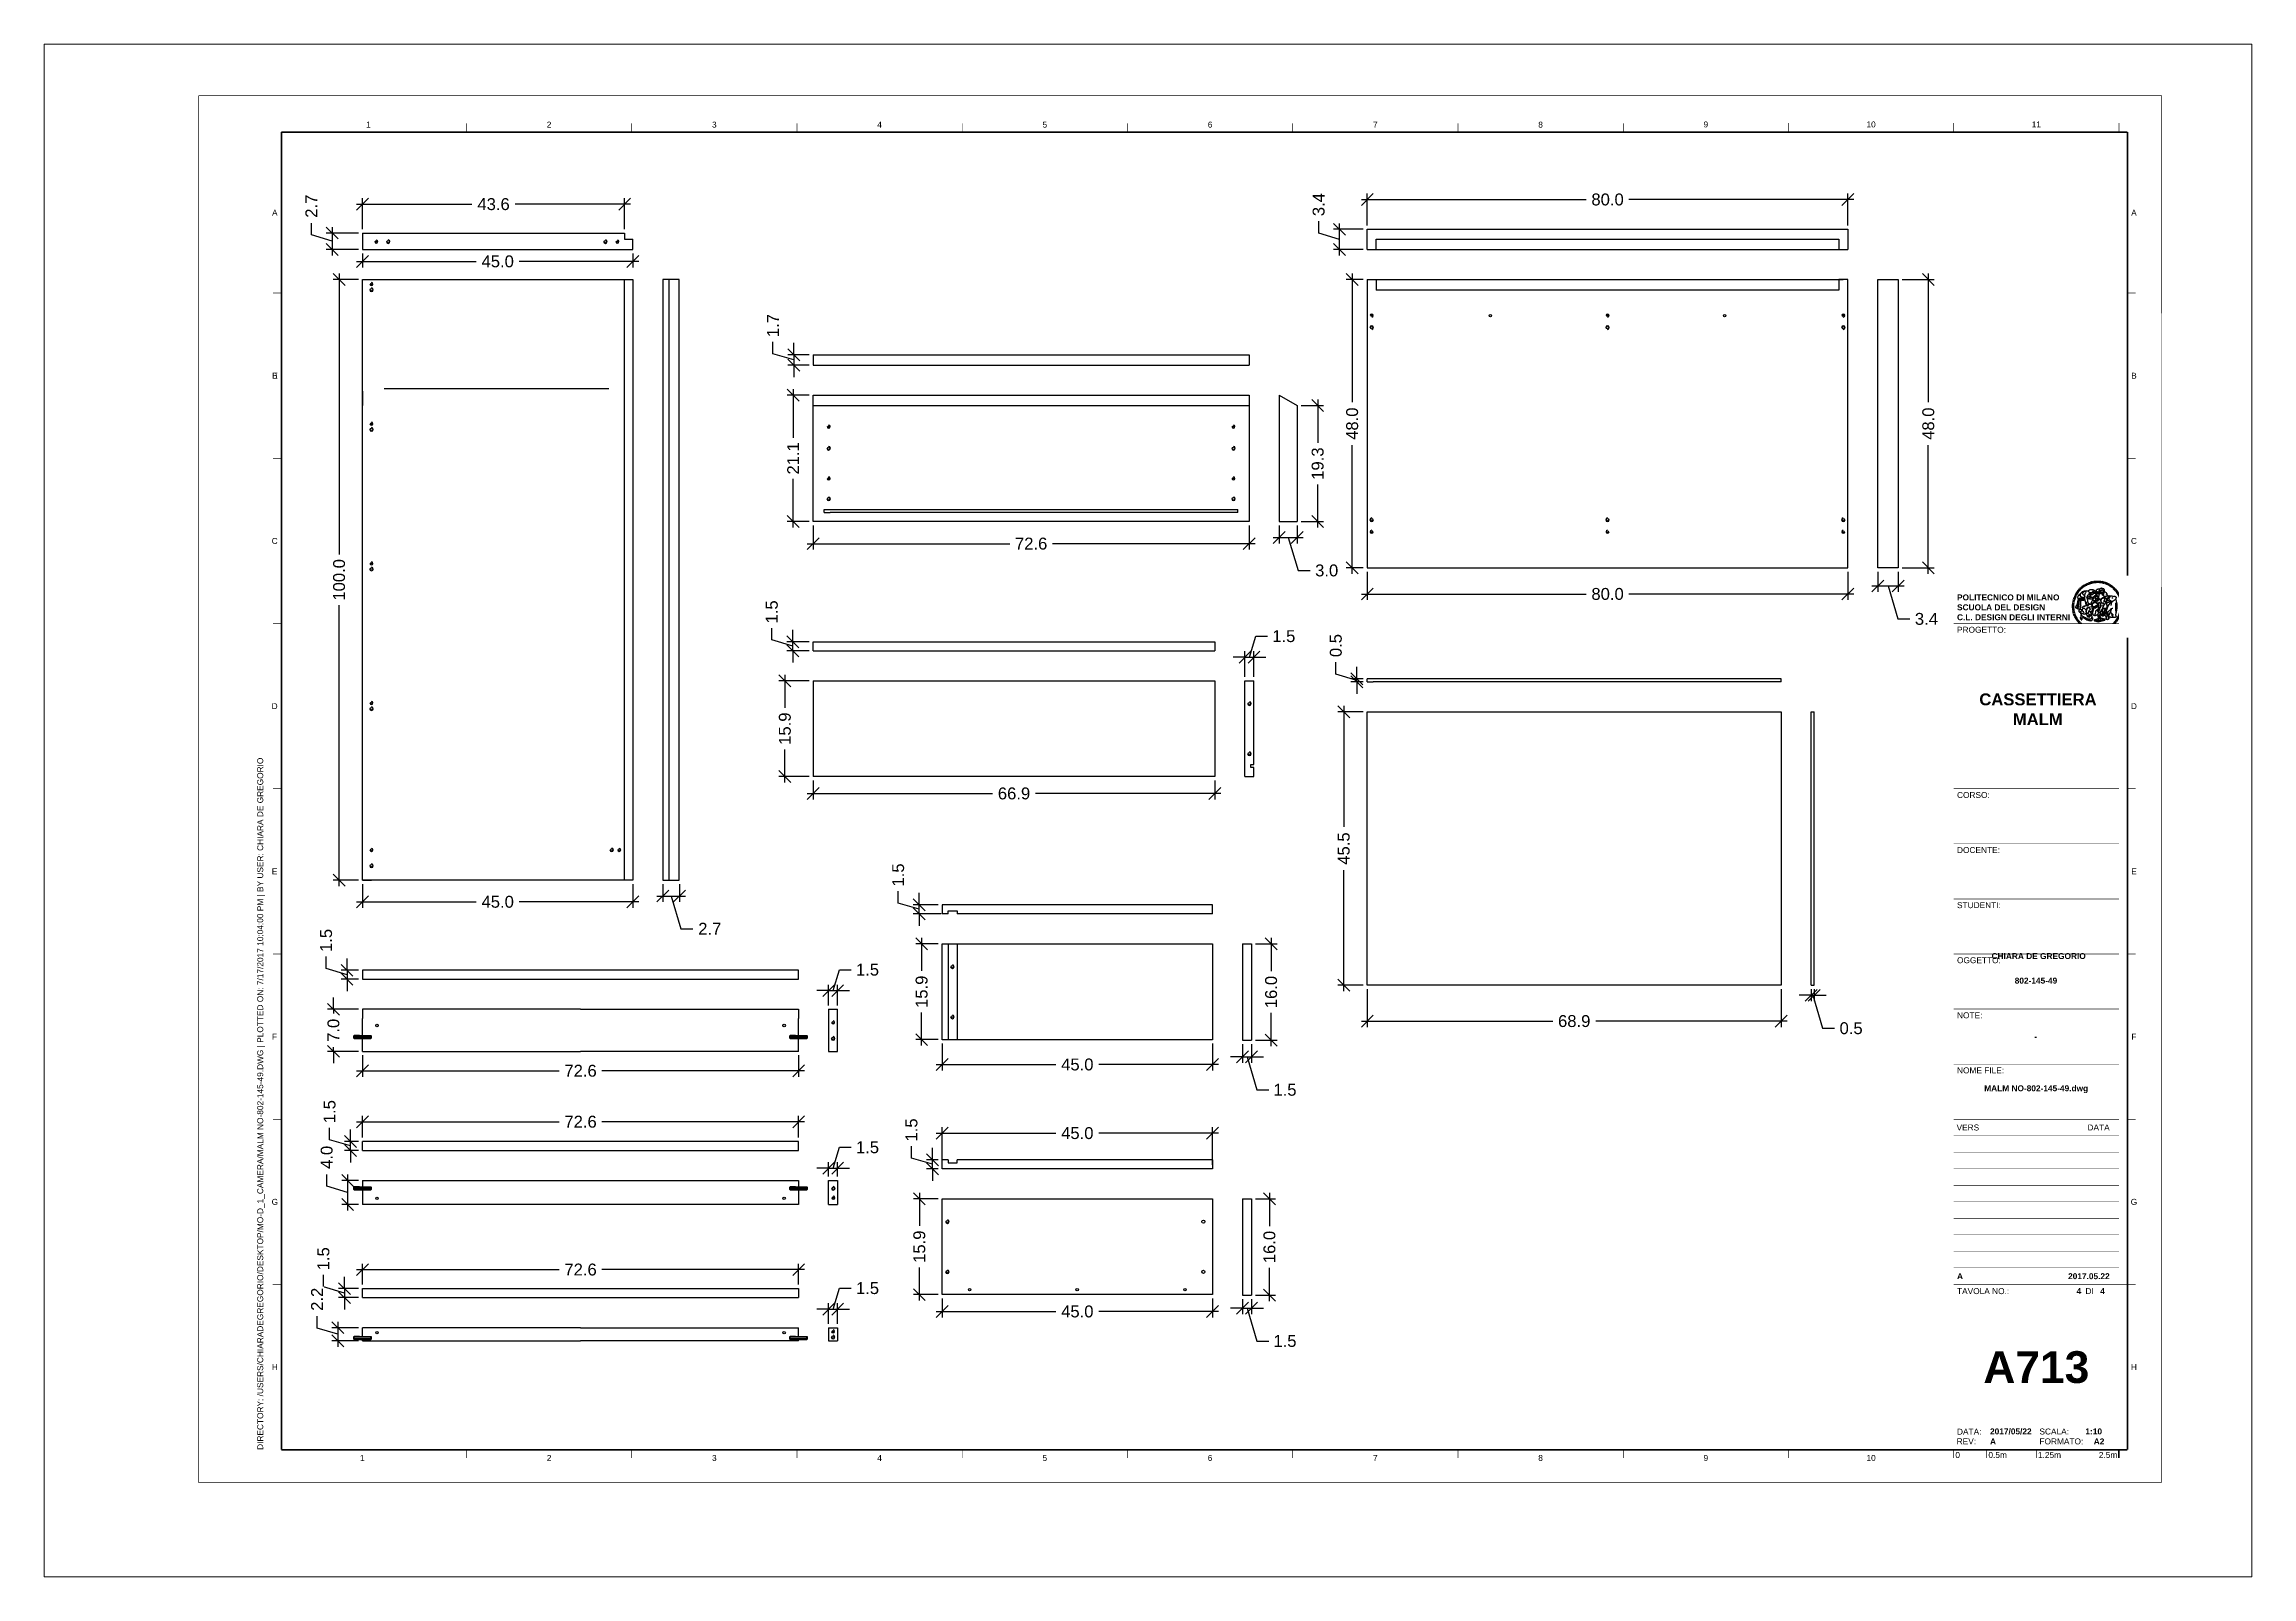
# Paper-space layout 'Layout4' of a CAD drawing. Header units: millimetres. Extents: x -47 to 620, y -29 to 435.
# The model-space entities are those that its viewports show. They can reach past a viewport. Long polylines and large blocks are cut down to what shows.
import ezdxf
from ezdxf.enums import TextEntityAlignment as Align

# ---------------------------------------------------------------- set-up
doc = ezdxf.new("R2010")
doc.units = ezdxf.units.MM
doc.set_wipeout_variables(frame=1)
doc.layers.get('0').update_dxf_attribs({"color": 8})
for name, color, linetype in [('G-ANNO-LOGO', 3, 'Continuous'), ('G-ANNO-TEXT', 3, 'Continuous'), ('G-ANNO-TTLB', 3, 'Continuous'), ('Incastri', 4, 'Continuous'), ('QUOTE', 5, 'Continuous')]:
    doc.layers.add(name, color=color, linetype=linetype)
doc.layers.add('G-ANNO-NPLT', color=210, linetype='Continuous', plot=False)
doc.styles.add('ARIAL', font='Arial.ttf')
doc.styles.add('ARIAL-BOLD', font='Arial Bold.ttf')
doc.styles.add('E-ARIAL', font='Arial.ttf')
doc.dimstyles.new('TICK_36', dxfattribs={"dimtxt": 3.6, "dimasz": 3.6, "dimexe": 1.8, "dimexo": 1.2, "dimgap": 1.8, "dimtad": 0, "dimdec": 1, "dimzin": 0, "dimdsep": 46, "dimtxsty": 'ARIAL', "dimblk": 'OBLIQUE', "dimcen": 1.8, "dimdle": 1.8, "dimclrd": 3, "dimclre": 4, "dimclrt": 3, "dimadec": 0, "dimazin": 0, "dimtfac": 1, "dimtdec": 1, "dimtmove": 1, "dimatfit": 3, "dimldrblk": 'OBLIQUE', "dimfxl": 1, "dimtfill": 1, "dimtolj": 1, "dimtzin": 0, "dimarcsym": 0})

# ---------------------------------------------------------------- blocks, each defined once
blk = doc.blocks.new('logoPolimi')
for p, q in [((-1.13, 2.09), (-1.03, 1.9)), ((-1.03, 2.14), (-0.94, 1.95)), ((-0.93, 2.18), (-0.84, 1.99)), ((-0.83, 2.22), (-0.75, 2.03)), ((-0.72, 2.26), (-0.66, 2.06)), ((-0.61, 2.29), (-0.56, 2.09)), ((-0.51, 2.32), (-0.46, 2.11)), ((-0.4, 2.34), (-0.36, 2.13)), ((-0.29, 2.35), (-0.26, 2.14)), ((-0.18, 2.36), (-0.16, 2.15)), ((-0.07, 2.37), (-0.06, 2.16)), ((0.04, 2.37), (0.04, 2.16)), ((0.15, 2.36), (0.14, 2.16)), ((0.26, 2.36), (0.24, 2.15)), ((0.37, 2.34), (0.34, 2.13)), ((0.48, 2.32), (0.44, 2.12)), ((0.59, 2.3), (0.54, 2.09)), ((0.69, 2.27), (0.63, 2.07)), ((0.8, 2.23), (0.73, 2.03)), ((0.9, 2.19), (0.82, 2)), ((1, 2.15), (0.91, 1.96)), ((1.1, 2.1), (1, 1.91)), ((-2.37, 0.12), (-2.16, 0.11)), ((-2.37, 0.01), (-2.16, 0.01)), ((-2.36, 0.23), (-2.15, 0.21)), ((-2.35, 0.34), (-2.14, 0.31)), ((-2.33, 0.45), (-2.12, 0.41)), ((-2.3, 0.55), (-2.1, 0.51)), ((-2.28, 0.66), (-2.07, 0.6)), ((-2.24, 0.77), (-2.04, 0.7)), ((-2.2, 0.87), (-2.01, 0.79)), ((-2.16, 0.97), (-1.97, 0.89)), ((-2.11, 1.07), (-1.93, 0.98)), ((-2.06, 1.17), (-1.88, 1.07)), ((-2.01, 1.26), (-1.83, 1.15)), ((-1.94, 1.36), (-1.77, 1.24)), ((-1.88, 1.45), (-1.71, 1.32)), ((-1.84, 0.03), (-1.82, 0.35)), ((-1.81, 1.53), (-1.65, 1.4)), ((-1.74, 1.61), (-1.58, 1.47)), ((-1.73, 0.59), (-1.73, 0.59)), ((-1.73, 0.59), (-1.73, 0.59)), ((-1.66, 1.69), (-1.51, 1.54)), ((-1.65, 0.57), (-1.65, 0.57)), ((-1.59, 1.12), (-1.59, 1.12)), ((-1.58, 1.77), (-1.44, 1.61)), ((-1.51, 0.55), (-1.51, 0.55)), ((-1.51, 0.55), (-1.51, 0.55)), ((-1.49, 1.84), (-1.36, 1.68)), ((-1.41, 1.91), (-1.28, 1.74)), ((-1.32, 1.97), (-1.2, 1.8)), ((-1.31, 0.79), (-1.21, 0.75)), ((-1.21, 0.75), (-1.31, 0.79)), ((-1.21, 0.75), (-1.31, 0.79)), ((-1.22, 2.03), (-1.11, 1.85)), ((-1.21, 0.75), (-1.21, 0.75)), ((-1.21, 0.75), (-1.21, 0.75)), ((-1.19, 0.76), (-1.19, 0.76)), ((-1.19, 0.76), (-1.19, 0.76)), ((-1.17, 0.99), (-1.18, 0.99)), ((-1.18, 0.99), (-1.17, 0.99)), ((-1.16, 0.57), (-1.16, 0.57)), ((-1.16, 0.57), (-1.16, 0.57)), ((-1.1, 0.01), (-0.99, 0.06)), ((-0.99, 0.06), (-1.1, 0.01)), ((-0.99, 0.06), (-1.1, 0.01)), ((-0.99, 0.06), (-0.99, 0.06)), ((-0.99, 0.06), (-0.99, 0.06)), ((-0.97, 0.79), (-0.98, 0.79)), ((-0.89, 0.84), (-0.97, 0.79)), ((-0.97, 0.79), (-0.89, 0.84)), ((-0.96, 1.41), (-0.96, 1.41)), ((-0.96, 1.41), (-0.96, 1.41)), ((-0.89, 0.84), (-0.82, 0.87)), ((-0.82, 0.87), (-0.89, 0.84)), ((-0.89, 0.84), (-0.82, 0.87)), ((-0.88, 0.83), (-0.89, 0.84)), ((-0.85, 1.39), (-0.85, 1.39)), ((-0.85, 1.39), (-0.85, 1.39)), ((-0.84, 0.14), (-0.84, 0.14)), ((-0.77, 1.08), (-0.78, 1.08)), ((-0.78, 1.08), (-0.77, 1.08)), ((-0.61, 1.12), (-0.77, 1.08)), ((-0.77, 1.08), (-0.61, 1.12)), ((-0.77, 1.08), (-0.61, 1.12)), ((-0.75, 1.3), (-0.76, 1.29)), ((-0.76, 1.29), (-0.75, 1.3)), ((-0.65, 0.99), (-0.7, 0.96)), ((-0.69, 0.18), (-0.68, 0.18)), ((-0.66, 0.93), (-0.66, 0.93)), ((-0.66, 0.93), (-0.64, 0.93)), ((-0.66, 0.93), (-0.66, 0.93)), ((-0.66, 0.93), (-0.66, 0.93)), ((-0.63, 1.01), (-0.63, 1.01)), ((-0.63, 1.01), (-0.62, 1.01)), ((-0.63, 0.66), (-0.63, 0.66)), ((-0.6, 1.12), (-0.61, 1.12)), ((-0.61, 1.12), (-0.6, 1.12)), ((-0.61, 1.12), (-0.6, 1.12)), ((-0.61, 0.86), (-0.57, 0.85)), ((-0.57, 0.85), (-0.61, 0.86)), ((-0.61, 0.86), (-0.57, 0.85)), ((-0.53, 1.08), (-0.6, 1.12)), ((-0.6, 1.12), (-0.6, 1.11)), ((-0.6, 1.12), (-0.53, 1.08)), ((-0.57, 0.8), (-0.59, 0.8)), ((-0.57, 0.85), (-0.53, 0.84)), ((-0.57, 0.85), (-0.57, 0.85)), ((-0.57, 0.85), (-0.57, 0.85)), ((-0.57, 0.85), (-0.53, 0.84)), ((-0.56, 0.29), (-0.49, 0.48)), ((-0.56, 0.14), (-0.56, 0.29)), ((-0.5, 0.11), (-0.56, 0.14)), ((-0.53, 0.84), (-0.51, 0.84)), ((-0.53, 0.84), (-0.51, 0.84)), ((-0.53, 0.84), (-0.53, 0.84)), ((-0.51, 0.11), (-0.51, 0.11)), ((-0.51, 0.11), (-0.51, 0.11)), ((-0.34, 0.33), (-0.5, 0.11)), ((-0.49, 0.48), (-0.41, 0.55)), ((-0.42, 0.8), (-0.47, 0.79)), ((-0.42, 0.8), (-0.47, 0.79)), ((-0.47, 0.79), (-0.45, 0.76)), ((-0.47, 0.79), (-0.45, 0.76)), ((-0.45, 1.14), (-0.42, 1.11)), ((-0.42, 1.26), (-0.36, 1.22)), ((-0.41, 0.55), (-0.34, 0.49)), ((-0.4, 1.37), (-0.38, 1.38)), ((-0.39, 1.37), (-0.4, 1.37)), ((-0.35, 1.33), (-0.4, 1.37)), ((-0.39, 1.24), (-0.4, 1.23)), ((-0.38, 1.14), (-0.38, 1.14)), ((-0.34, 0.49), (-0.09, 0.48)), ((-0.16, 0.32), (-0.34, 0.33)), ((-0.14, 0.32), (-0.31, 0.34)), ((-0.28, 1.3), (-0.29, 1.3)), ((-0.28, 1.3), (-0.28, 1.3)), ((-0.16, 1.24), (-0.16, 1.25)), ((-0.16, 1.25), (-0.16, 1.25)), ((-0.16, 0.49), (-0.14, 0.64)), ((-0.06, 0.27), (-0.16, 0.32)), ((-0.1, 0.88), (-0.09, 0.87)), ((-0.08, 1.37), (-0.08, 1.38)), ((-0.08, 1.23), (-0.05, 1.21)), ((-0.05, 1.21), (-0.08, 1.23)), ((-0.08, 1.23), (-0.05, 1.21)), ((-0.03, 0.26), (-0.06, 0.27)), ((-0.05, 1.21), (-0.04, 1.21)), ((-0.04, 1.21), (-0.05, 1.21)), ((-0.04, 1.21), (-0.04, 1.21)), ((-0.04, 1.21), (-0.04, 1.21)), ((-0.04, 0.48), (-0.03, 0.26)), ((0.03, 1.15), (0.03, 1.15)), ((0.03, 0.66), (0.03, 0.67)), ((0.07, 0.58), (0.07, 0.57)), ((0.1, 1.18), (0.1, 1.18)), ((0.1, 0.84), (0.1, 0.84)), ((0.13, 1.32), (0.17, 1.19)), ((0.14, 0.71), (0.34, 0.65)), ((0.31, 0.56), (0.17, 0.63)), ((0.27, 1.61), (0.27, 1.61)), ((0.27, 1.61), (0.27, 1.61)), ((0.27, 1.61), (0.27, 1.61)), ((0.29, 1.29), (0.29, 1.29)), ((0.29, 1.29), (0.29, 1.29)), ((0.29, 1.29), (0.29, 1.29)), ((0.29, 1.29), (0.29, 1.29)), ((0.33, 0.49), (0.34, 0.49)), ((0.33, 0.03), (0.35, 0.03)), ((0.33, 0.03), (0.35, 0.03)), ((0.34, 0.65), (0.34, 0.64)), ((0.35, 0.03), (0.57, 0.06)), ((0.35, 0.03), (0.57, 0.06)), ((0.35, 0.03), (0.35, 0.03)), ((0.35, 0.03), (0.35, 0.03)), ((0.38, 1.36), (0.37, 1.35)), ((0.38, 0.34), (0.37, 0.34)), ((0.38, 0.34), (0.38, 0.34)), ((0.43, 0.67), (0.39, 0.64)), ((0.49, 1.05), (0.51, 1.13)), ((0.51, 1.13), (0.49, 1.05)), ((0.49, 1.05), (0.51, 1.13)), ((0.51, 1.31), (0.5, 1.29)), ((0.51, 1.13), (0.52, 1.23)), ((0.52, 1.23), (0.51, 1.23)), ((0.51, 1.23), (0.52, 1.23)), ((0.52, 1.23), (0.51, 1.13)), ((0.51, 1.13), (0.52, 1.23)), ((0.52, 1.24), (0.6, 1.37)), ((0.52, 1.23), (0.6, 1.36)), ((0.6, 1.36), (0.52, 1.23)), ((0.52, 1.23), (0.52, 1.23)), ((0.52, 1.23), (0.52, 1.24)), ((0.52, 1.23), (0.52, 1.23)), ((0.55, 1.07), (0.53, 1.06)), ((0.53, 1.04), (0.53, 1.06)), ((0.53, 1.05), (0.53, 1.04)), ((0.54, 0.3), (0.63, 0.32)), ((0.54, -0.08), (0.61, 0.06)), ((0.61, 0.06), (0.54, -0.08)), ((0.54, -0.08), (0.61, 0.06)), ((0.56, 0.19), (0.59, 0.21)), ((0.57, 1.07), (0.57, 1.07)), ((0.57, 1.07), (0.57, 1.07)), ((0.57, 1.07), (0.57, 1.07)), ((0.57, 1.07), (0.57, 1.07)), ((0.57, 1.07), (0.57, 1.07)), ((0.57, 1.07), (0.57, 1.07)), ((0.57, 1.07), (0.57, 1.07)), ((0.58, 0.3), (0.59, 0.29)), ((0.59, 0.78), (0.59, 0.79)), ((0.59, 0.79), (0.59, 0.79)), ((0.59, 0.79), (0.59, 0.79)), ((0.59, 0.79), (0.59, 0.78)), ((0.61, 0.06), (0.6, 0.07)), ((0.6, 0.07), (0.61, 0.06)), ((0.61, 0.06), (0.61, 0.07)), ((0.62, 0.21), (0.65, 0.22)), ((0.64, 1.37), (0.65, 1.37)), ((0.69, 0.86), (0.68, 0.86)), ((0.68, 0.86), (0.69, 0.86)), ((0.68, 0.76), (0.68, 0.76)), ((0.76, 0.26), (0.76, 0.26)), ((0.82, 0.35), (0.84, 0.36)), ((0.82, 0.35), (0.82, 0.35)), ((0.84, 0.36), (0.84, 0.37)), ((0.85, 0.34), (1.05, 0.35)), ((0.93, 1.05), (0.93, 1.05)), ((0.93, 1.05), (0.93, 1.05)), ((0.93, 1.05), (0.93, 1.04)), ((0.93, 1.05), (0.93, 1.05)), ((0.97, 0.66), (0.96, 0.66)), ((1.01, 0.97), (0.98, 0.96)), ((1.2, 2.04), (1.09, 1.86)), ((1.17, 0.96), (1.17, 0.95)), ((1.17, 0.95), (1.17, 0.95)), ((1.29, 1.99), (1.18, 1.81)), ((1.38, 1.92), (1.26, 1.75)), ((1.34, 0.37), (1.26, 0.04)), ((1.27, 0.37), (1.27, 0.38)), ((1.28, 0.95), (1.28, 0.95)), ((1.47, 1.86), (1.34, 1.69)), ((1.37, 0.73), (1.46, 0.81)), ((1.41, 0.4), (1.41, 0.41)), ((1.56, 1.79), (1.42, 1.63)), ((1.64, 1.71), (1.49, 1.56)), ((1.49, 0.9), (1.57, 0.92)), ((1.72, 1.63), (1.56, 1.49)), ((1.67, 0.6), (1.57, 0.53)), ((1.79, 1.55), (1.63, 1.41)), ((1.86, 1.47), (1.7, 1.34)), ((1.93, 1.38), (1.76, 1.26)), ((1.99, 1.29), (1.81, 1.17)), ((2.05, 1.19), (1.87, 1.09)), ((2.1, 1.1), (1.92, 1)), ((2.15, 1), (1.96, 0.91)), ((2.19, 0.9), (2, 0.82)), ((2.23, 0.79), (2.04, 0.72)), ((2.27, 0.69), (2.07, 0.63)), ((2.3, 0.58), (2.09, 0.53)), ((2.32, 0.47), (2.12, 0.43)), ((2.34, 0.37), (2.13, 0.33)), ((2.36, 0.26), (2.15, 0.23)), ((2.37, 0.15), (2.16, 0.13)), ((2.37, 0.04), (2.16, 0.03)), ((-2.37, -0.1), (-2.16, -0.09)), ((-2.36, -0.21), (-2.15, -0.19)), ((-2.35, -0.32), (-2.14, -0.29)), ((-2.33, -0.43), (-2.12, -0.39)), ((-2.31, -0.54), (-2.1, -0.49)), ((-2.28, -0.65), (-2.08, -0.59)), ((-2.25, -0.75), (-2.05, -0.69)), ((-2.21, -0.86), (-2.02, -0.78)), ((-2.17, -0.96), (-1.98, -0.87)), ((-2.12, -1.06), (-1.93, -0.96)), ((-2.07, -1.16), (-1.89, -1.05)), ((-2.04, -0.15), (-1.97, -0.2)), ((-2.01, -1.25), (-1.84, -1.14)), ((-1.95, -1.34), (-1.78, -1.22)), ((-1.89, -1.43), (-1.72, -1.31)), ((-1.82, -1.52), (-1.66, -1.38)), ((-1.75, -1.6), (-1.59, -1.46)), ((-1.67, -1.68), (-1.52, -1.53)), ((-1.58, -0.12), (-1.6, -0.18)), ((-1.6, -0.18), (-1.58, -0.28)), ((-1.57, -0.54), (-1.59, -0.54)), ((-1.59, -0.54), (-1.59, -0.54)), ((-1.59, -1.76), (-1.45, -1.6)), ((-1.56, -0.32), (-1.56, -0.31)), ((-1.56, -0.31), (-1.56, -0.31)), ((-1.53, -0.65), (-1.53, -0.65)), ((-1.53, -0.65), (-1.53, -0.65)), ((-1.51, -1.83), (-1.37, -1.67)), ((-1.48, -0.86), (-1.48, -0.85)), ((-1.42, -0.37), (-1.42, -0.37)), ((-1.42, -1.9), (-1.29, -1.73)), ((-1.38, -0.46), (-1.38, -0.46)), ((-1.33, -1.96), (-1.21, -1.79)), ((-1.31, -0.24), (-1.31, -0.23)), ((-1.31, -0.23), (-1.31, -0.24)), ((-1.24, -2.02), (-1.13, -1.84)), ((-1.23, -0.19), (-1.23, -0.19)), ((-1.23, -0.19), (-1.23, -0.19)), ((-1.23, -0.19), (-1.23, -0.19)), ((-1.23, -0.19), (-1.23, -0.19)), ((-1.14, -2.08), (-1.04, -1.89)), ((-1.04, -2.13), (-0.95, -1.94)), ((-1.01, -0.39), (-1.02, -0.39)), ((-1.02, -0.39), (-1.01, -0.39)), ((-1.02, -0.7), (-1.02, -0.7)), ((-1.02, -0.7), (-1.02, -0.7)), ((-1.02, -0.7), (-1.02, -0.7)), ((-0.94, -2.18), (-0.86, -1.98)), ((-0.84, -2.22), (-0.77, -2.02)), ((-0.79, -0.51), (-0.83, -0.58)), ((-0.83, -0.58), (-0.79, -0.51)), ((-0.83, -0.58), (-0.79, -0.51)), ((-0.78, -1.05), (-0.83, -0.94)), ((-0.83, -0.94), (-0.78, -1.05)), ((-0.83, -0.94), (-0.83, -0.94)), ((-0.83, -0.94), (-0.78, -1.05)), ((-0.82, -1.23), (-0.82, -1.23)), ((-0.82, -1.23), (-0.77, -1.23)), ((-0.77, -1.23), (-0.82, -1.23)), ((-0.82, -1.23), (-0.82, -1.23)), ((-0.77, -1.23), (-0.82, -1.23)), ((-0.75, -0.96), (-0.8, -0.89)), ((-0.8, -0.89), (-0.79, -0.92)), ((-0.79, -0.92), (-0.8, -0.89)), ((-0.8, -0.89), (-0.75, -0.96)), ((-0.79, -0.92), (-0.8, -0.89)), ((-0.8, -0.89), (-0.8, -0.89)), ((-0.8, -0.89), (-0.75, -0.96)), ((-0.79, -0.92), (-0.78, -0.95)), ((-0.78, -0.95), (-0.79, -0.92)), ((-0.78, -0.95), (-0.79, -0.92)), ((-0.77, -0.49), (-0.78, -0.48)), ((-0.78, -0.48), (-0.77, -0.49)), ((-0.78, -0.95), (-0.76, -1)), ((-0.76, -1), (-0.78, -0.95)), ((-0.76, -1), (-0.78, -0.95)), ((-0.71, -0.89), (-0.75, -0.87)), ((-0.75, -0.87), (-0.71, -0.89)), ((-0.75, -0.87), (-0.71, -0.89)), ((-0.72, -1.01), (-0.75, -0.96)), ((-0.75, -0.96), (-0.72, -1.01)), ((-0.75, -0.96), (-0.72, -1.01)), ((-0.74, -2.25), (-0.67, -2.05)), ((-0.64, -0.93), (-0.71, -0.89)), ((-0.71, -0.89), (-0.64, -0.93)), ((-0.71, -0.89), (-0.64, -0.93)), ((-0.66, -0.53), (-0.66, -0.53)), ((-0.66, -0.53), (-0.66, -0.53)), ((-0.66, -0.53), (-0.66, -0.53)), ((-0.39, -0.81), (-0.51, -0.69)), ((-0.51, -1.04), (-0.5, -1.04)), ((-0.48, -0.42), (-0.48, -0.42)), ((-0.48, -0.42), (-0.48, -0.42)), ((-0.48, -0.42), (-0.48, -0.42)), ((-0.41, -0.51), (-0.41, -0.51)), ((-0.38, -0.05), (-0.39, -0.12)), ((-0.39, -0.12), (-0.37, -0.1)), ((-0.35, -0.14), (-0.37, -0.08)), ((-0.37, -0.09), (-0.37, -0.09)), ((-0.33, -0.12), (-0.35, -0.14)), ((-0.32, -0.14), (-0.35, -0.14)), ((-0.35, -0.18), (-0.34, -0.22)), ((-0.34, -0.08), (-0.29, -0.16)), ((-0.34, -0.22), (-0.34, -0.22)), ((-0.27, -0.17), (-0.32, -0.14)), ((-0.25, -0.91), (-0.26, -0.9)), ((-0.26, -1.29), (0.1, -1.2)), ((0.1, -1.2), (-0.26, -1.29)), ((0.08, -1.4), (-0.26, -1.29)), ((-0.26, -1.29), (0.08, -1.4)), ((-0.26, -1.38), (-0.26, -1.29)), ((-0.26, -1.29), (-0.26, -1.29)), ((-0.26, -1.29), (-0.26, -1.38)), ((-0.26, -1.29), (0.08, -1.4)), ((-0.26, -1.29), (-0.26, -1.29)), ((0.08, -1.49), (-0.26, -1.38)), ((-0.26, -1.38), (0.09, -1.49)), ((-0.14, -0.15), (-0.16, -0.13)), ((-0.11, -0.04), (-0.12, -0.05)), ((-0.04, -0.41), (-0.01, -0.44)), ((-0.01, -0.44), (-0.04, -0.41)), ((-0.04, -0.41), (-0.01, -0.44)), ((0.07, -0.84), (0.07, -0.84)), ((0.07, -0.84), (0.07, -0.84)), ((0.1, -1.2), (0.08, -1.32)), ((0.08, -1.32), (0.13, -1.2)), ((0.08, -1.4), (0.72, -1.22)), ((0.72, -1.22), (0.08, -1.4)), ((0.08, -1.4), (0.72, -1.22)), ((0.72, -1.31), (0.08, -1.49)), ((0.08, -1.44), (0.08, -1.4)), ((0.08, -1.4), (0.08, -1.44)), ((0.08, -1.4), (0.08, -1.49)), ((0.08, -1.49), (0.08, -1.44)), ((0.08, -1.44), (0.08, -1.44)), ((0.08, -1.44), (0.08, -1.45)), ((0.08, -1.45), (0.08, -1.46)), ((0.08, -1.46), (0.08, -1.49)), ((0.1, -1.01), (0.09, -0.86)), ((0.1, -1.01), (0.09, -0.86)), ((0.09, -1.49), (0.72, -1.31)), ((0.1, -1.2), (0.12, -1.04)), ((0.12, -1.04), (0.1, -1.2)), ((0.13, -1.2), (0.1, -1.2)), ((0.1, -1.2), (0.13, -1.2)), ((0.13, -1.2), (0.1, -1.2)), ((0.1, -1.2), (0.1, -1.2)), ((0.11, -0.44), (0.11, -0.44)), ((0.11, -0.44), (0.11, -0.44)), ((0.12, -0.21), (0.12, -0.21)), ((0.12, -0.21), (0.12, -0.21)), ((0.12, -0.21), (0.12, -0.21)), ((0.12, -0.21), (0.12, -0.21)), ((0.12, -0.21), (0.12, -0.21)), ((0.12, -0.21), (0.12, -0.21)), ((0.12, -0.21), (0.12, -0.21)), ((0.12, -0.21), (0.12, -0.21)), ((0.12, -0.21), (0.12, -0.21)), ((0.12, -0.21), (0.12, -0.21)), ((0.12, -0.21), (0.12, -0.21)), ((0.12, -0.21), (0.12, -0.21)), ((0.12, -0.21), (0.12, -0.21)), ((0.12, -0.56), (0.14, -0.53)), ((0.14, -0.53), (0.12, -0.56)), ((0.12, -0.56), (0.14, -0.53)), ((0.12, -1.04), (0.12, -1.04)), ((0.12, -1.04), (0.12, -1.04)), ((0.12, -1.04), (0.12, -1.04)), ((0.21, -0.99), (0.13, -1.2)), ((0.13, -1.2), (0.21, -0.99)), ((0.36, -1.14), (0.13, -1.2)), ((0.13, -1.2), (0.26, -1.17)), ((0.14, -0.53), (0.16, -0.49)), ((0.16, -0.49), (0.14, -0.53)), ((0.14, -0.53), (0.16, -0.49)), ((0.16, -0.49), (0.16, -0.49)), ((0.16, -0.49), (0.16, -0.49)), ((0.28, -1.19), (0.21, -0.99)), ((0.21, -0.99), (0.31, -1.27)), ((0.24, -0.17), (0.24, -0.16)), ((0.24, -0.16), (0.24, -0.17)), ((0.25, -0.84), (0.25, -0.88)), ((0.25, -0.88), (0.25, -0.84)), ((0.25, -0.88), (0.25, -0.84)), ((0.25, -0.88), (0.29, -1.17)), ((0.26, -0.88), (0.25, -0.88)), ((0.31, -1.27), (0.25, -0.88)), ((0.26, -1.17), (0.28, -1.16)), ((0.28, -1.16), (0.36, -1.14)), ((0.29, -1.17), (0.28, -1.19)), ((0.36, -1.14), (0.72, -1.22)), ((0.72, -1.22), (0.36, -1.14)), ((0.49, -0.31), (0.49, -0.31)), ((0.49, -0.31), (0.49, -0.31)), ((0.5, -0.27), (0.5, -0.27)), ((0.51, -0.27), (0.51, -0.27)), ((0.78, -2.24), (0.71, -2.04)), ((0.72, -0.81), (0.75, -0.89)), ((0.72, -1.22), (0.72, -1.31)), ((0.72, -1.31), (0.72, -1.22)), ((0.74, -0.23), (0.74, -0.23)), ((0.74, -0.23), (0.75, -0.24)), ((0.75, -0.23), (0.75, -0.23)), ((0.89, -2.2), (0.81, -2)), ((0.86, -0.25), (0.82, -0.34)), ((0.87, -0.22), (0.86, -0.23)), ((0.87, -0.22), (0.86, -0.25)), ((0.99, -2.15), (0.9, -1.96)), ((0.96, -0.58), (0.96, -0.57)), ((1.09, -2.11), (0.99, -1.92)), ((1.05, -1.05), (1.04, -1.05)), ((1.19, -2.05), (1.08, -1.87)), ((1.28, -2), (1.17, -1.82)), ((1.37, -1.93), (1.25, -1.76)), ((1.31, -0.27), (1.3, -0.26)), ((1.3, -0.26), (1.3, -0.26)), ((1.3, -0.26), (1.3, -0.26)), ((1.3, -0.26), (1.31, -0.27)), ((1.3, -0.26), (1.3, -0.26)), ((1.46, -1.87), (1.33, -1.7)), ((1.54, -1.8), (1.41, -1.64)), ((1.63, -1.72), (1.48, -1.57)), ((1.71, -1.65), (1.55, -1.5)), ((1.78, -1.57), (1.62, -1.43)), ((1.85, -1.48), (1.69, -1.35)), ((1.92, -1.39), (1.75, -1.27)), ((1.98, -1.3), (1.81, -1.19)), ((2.04, -1.21), (1.86, -1.1)), ((2.09, -1.11), (1.91, -1.01)), ((2.14, -1.01), (1.95, -0.92)), ((2.19, -0.91), (1.99, -0.83)), ((2.23, -0.81), (2.03, -0.74)), ((2.26, -0.7), (2.06, -0.64)), ((2.29, -0.6), (2.09, -0.55)), ((2.32, -0.49), (2.11, -0.45)), ((2.34, -0.38), (2.13, -0.35)), ((2.35, -0.27), (2.15, -0.25)), ((2.37, -0.08), (2.16, -0.07)), ((2.36, -0.16), (2.16, -0.15)), ((-0.63, -2.29), (-0.57, -2.08)), ((-0.52, -2.31), (-0.48, -2.11)), ((-0.42, -2.33), (-0.38, -2.13)), ((-0.31, -2.35), (-0.28, -2.14)), ((-0.2, -2.36), (-0.18, -2.15)), ((-0.09, -2.37), (-0.08, -2.16)), ((0.03, -2.37), (0.02, -2.16)), ((0.14, -2.37), (0.12, -2.16)), ((0.25, -2.36), (0.22, -2.15)), ((0.35, -2.34), (0.32, -2.14)), ((0.46, -2.32), (0.42, -2.12)), ((0.57, -2.3), (0.52, -2.1)), ((0.68, -2.27), (0.62, -2.07))]:
    blk.add_line(p, q)
for points in [[(-1.9, 0.12), (-1.94, 0.02), (-2.05, -0.09), (-2.05, -0.09)], [(-1.86, 0.38), (-1.86, 0.38), (-1.87, 0.19), (-1.9, 0.12)], [(-1.76, 0.6), (-1.76, 0.6), (-1.84, 0.57), (-1.86, 0.38)], [(-1.86, -0.04), (-1.84, 0.02), (-1.84, 0.03), (-1.84, 0.03)], [(-1.82, 0.78), (-1.83, 0.8), (-1.85, 0.86), (-1.83, 0.88)], [(-1.82, 0.78), (-1.83, 0.8), (-1.85, 0.86), (-1.83, 0.88)], [(-1.83, 0.88), (-1.81, 0.9), (-1.76, 0.96), (-1.76, 0.96)], [(-1.83, 0.88), (-1.81, 0.9), (-1.76, 0.96), (-1.76, 0.96)], [(-1.76, 0.6), (-1.83, 0.7), (-1.78, 0.74), (-1.78, 0.74)], [(-1.78, 0.74), (-1.79, 0.74), (-1.83, 0.7), (-1.76, 0.6)], [(-1.78, 0.74), (-1.8, 0.76), (-1.81, 0.78), (-1.82, 0.78)], [(-1.78, 0.74), (-1.8, 0.76), (-1.81, 0.78), (-1.82, 0.78)], [(-1.82, 0.35), (-1.81, 0.5), (-1.73, 0.59), (-1.73, 0.59)], [(-1.82, -0.19), (-1.73, -0.07), (-1.75, 0.14), (-1.75, 0.3)], [(-1.75, 0.33), (-1.75, 0.17), (-1.73, -0.05), (-1.8, -0.17)], [(-1.78, 0.74), (-1.75, 0.72), (-1.72, 0.69), (-1.68, 0.7)], [(-1.68, 0.7), (-1.72, 0.69), (-1.75, 0.72), (-1.78, 0.74)], [(-1.68, 0.7), (-1.72, 0.69), (-1.75, 0.72), (-1.78, 0.74)], [(-1.78, 0.74), (-1.78, 0.74), (-1.78, 0.74), (-1.78, 0.74)], [(-1.76, 0.96), (-1.68, 1.1), (-1.59, 1.12), (-1.59, 1.12)], [(-1.76, 0.96), (-1.68, 1.1), (-1.6, 1.12), (-1.6, 1.12)], [(-1.73, 0.59), (-1.74, 0.59), (-1.75, 0.6), (-1.76, 0.6)], [(-1.73, 0.59), (-1.74, 0.59), (-1.75, 0.6), (-1.76, 0.6)], [(-1.75, 0.3), (-1.76, 0.47), (-1.65, 0.57), (-1.65, 0.57)], [(-1.65, 0.57), (-1.65, 0.57), (-1.76, 0.5), (-1.75, 0.33)], [(-1.65, 0.57), (-1.68, 0.58), (-1.7, 0.58), (-1.73, 0.59)], [(-1.65, 0.57), (-1.68, 0.58), (-1.7, 0.58), (-1.73, 0.59)], [(-1.5, 0.71), (-1.53, 0.74), (-1.61, 0.71), (-1.68, 0.7)], [(-1.68, 0.7), (-1.61, 0.71), (-1.53, 0.73), (-1.5, 0.71)], [(-1.5, 0.71), (-1.53, 0.73), (-1.61, 0.71), (-1.68, 0.7)], [(-1.51, 0.55), (-1.56, 0.56), (-1.61, 0.56), (-1.65, 0.57)], [(-1.65, 0.57), (-1.61, 0.56), (-1.56, 0.56), (-1.51, 0.55)], [(-1.51, 0.55), (-1.56, 0.56), (-1.61, 0.56), (-1.65, 0.57)], [(-1.59, 1.12), (-1.6, 1.06), (-1.61, 0.99), (-1.61, 0.97)], [(-1.61, 0.97), (-1.61, 0.99), (-1.6, 1.06), (-1.59, 1.12)], [(-1.61, 0.97), (-1.61, 0.99), (-1.6, 1.06), (-1.59, 1.12)], [(-1.61, 0.97), (-1.61, 0.95), (-1.56, 0.88), (-1.54, 0.87)], [(-1.54, 0.87), (-1.56, 0.88), (-1.61, 0.95), (-1.61, 0.97)], [(-1.54, 0.87), (-1.56, 0.88), (-1.61, 0.96), (-1.61, 0.97)], [(-1.59, 1.12), (-1.59, 1.13), (-1.59, 1.15), (-1.58, 1.16)], [(-1.59, 1.12), (-1.59, 1.13), (-1.59, 1.15), (-1.58, 1.16)], [(-1.58, 1.16), (-1.57, 1.21), (-1.52, 1.23), (-1.49, 1.25)], [(-1.58, 1.16), (-1.57, 1.21), (-1.52, 1.23), (-1.49, 1.25)], [(-1.58, 0.36), (-1.58, 0.48), (-1.51, 0.55), (-1.51, 0.55)], [(-1.51, 0.55), (-1.51, 0.55), (-1.58, 0.48), (-1.58, 0.36)], [(-1.51, 0.55), (-1.51, 0.55), (-1.58, 0.48), (-1.58, 0.36)], [(-1.55, 0.04), (-1.55, 0.08), (-1.58, 0.25), (-1.58, 0.36)], [(-1.58, 0.36), (-1.58, 0.25), (-1.55, 0.08), (-1.55, 0.04)], [(-1.58, 0.36), (-1.58, 0.25), (-1.55, 0.08), (-1.55, 0.04)], [(-1.58, -0.12), (-1.57, -0.06), (-1.55, 0.02), (-1.55, 0.04)], [(-1.55, 0.04), (-1.55, 0.02), (-1.57, -0.06), (-1.58, -0.12)], [(-1.55, 0.04), (-1.55, 0.02), (-1.56, -0.04), (-1.57, -0.1)], [(-1.54, 0.87), (-1.52, 0.85), (-1.47, 0.83), (-1.44, 0.83)], [(-1.44, 0.83), (-1.47, 0.83), (-1.52, 0.85), (-1.54, 0.87)], [(-1.45, 0.83), (-1.47, 0.83), (-1.52, 0.85), (-1.54, 0.87)], [(-1.51, 0.55), (-1.33, 0.54), (-1.16, 0.57), (-1.16, 0.57)], [(-1.16, 0.57), (-1.16, 0.57), (-1.33, 0.54), (-1.51, 0.55)], [(-1.16, 0.57), (-1.16, 0.57), (-1.33, 0.54), (-1.51, 0.55)], [(-1.5, 0.71), (-1.46, 0.68), (-1.4, 0.62), (-1.33, 0.66)], [(-1.33, 0.66), (-1.4, 0.62), (-1.46, 0.68), (-1.5, 0.71)], [(-1.33, 0.66), (-1.4, 0.62), (-1.46, 0.68), (-1.5, 0.71)], [(-1.49, 1.25), (-1.46, 1.26), (-1.42, 1.33), (-1.39, 1.36)], [(-1.49, 1.25), (-1.46, 1.27), (-1.43, 1.34), (-1.39, 1.36)], [(-1.31, 0.79), (-1.33, 0.79), (-1.42, 0.83), (-1.45, 0.83)], [(-1.44, 0.83), (-1.42, 0.83), (-1.33, 0.79), (-1.31, 0.79)], [(-1.31, 0.79), (-1.33, 0.79), (-1.42, 0.83), (-1.44, 0.83)], [(-1.35, 1.1), (-1.4, 1.17), (-1.36, 1.23), (-1.29, 1.31)], [(-1.29, 1.31), (-1.36, 1.23), (-1.4, 1.17), (-1.35, 1.1)], [(-1.35, 1.1), (-1.4, 1.17), (-1.36, 1.23), (-1.29, 1.31)], [(-1.39, 1.36), (-1.35, 1.38), (-1.26, 1.4), (-1.19, 1.41)], [(-1.39, 1.36), (-1.35, 1.38), (-1.26, 1.4), (-1.19, 1.41)], [(-1.18, 0.99), (-1.24, 0.97), (-1.3, 1.03), (-1.35, 1.1)], [(-1.35, 1.1), (-1.3, 1.03), (-1.24, 0.97), (-1.18, 0.99)], [(-1.18, 1), (-1.24, 0.97), (-1.3, 1.03), (-1.35, 1.1)], [(-1.33, 0.66), (-1.28, 0.7), (-1.23, 0.73), (-1.21, 0.75)], [(-1.21, 0.75), (-1.23, 0.73), (-1.28, 0.7), (-1.33, 0.66)], [(-1.21, 0.75), (-1.23, 0.73), (-1.28, 0.7), (-1.33, 0.66)], [(-1.29, 1.31), (-1.22, 1.39), (-1.01, 1.41), (-0.96, 1.41)], [(-0.96, 1.41), (-1.01, 1.41), (-1.22, 1.39), (-1.29, 1.31)], [(-1.29, 1.31), (-1.22, 1.39), (-1.01, 1.41), (-0.96, 1.41)], [(-1.24, -0.02), (-1.21, -0.01), (-1.1, 0.01), (-1.1, 0.01)], [(-1.1, 0.01), (-1.1, 0.01), (-1.21, -0.01), (-1.24, -0.02)], [(-1.1, 0.01), (-1.1, 0.01), (-1.21, -0.01), (-1.24, -0.02)], [(-1.21, 0.75), (-1.2, 0.75), (-1.19, 0.76), (-1.19, 0.76)], [(-1.19, 0.76), (-1.19, 0.76), (-1.2, 0.75), (-1.21, 0.75)], [(-1.19, 0.76), (-1.19, 0.76), (-1.2, 0.76), (-1.21, 0.75)], [(-1.19, 1.41), (-1.11, 1.43), (-0.97, 1.41), (-0.97, 1.41)], [(-1.19, 1.41), (-1.12, 1.43), (-0.98, 1.41), (-0.98, 1.41)], [(-1.19, 0.76), (-1.19, 0.77), (-1.18, 0.78), (-1.18, 0.79)], [(-1.18, 0.79), (-1.18, 0.78), (-1.19, 0.77), (-1.19, 0.76)], [(-1.19, 0.76), (-1.19, 0.77), (-1.19, 0.78), (-1.18, 0.79)], [(-1.18, 0.68), (-1.18, 0.68), (-1.19, 0.71), (-1.19, 0.76)], [(-1.19, 0.76), (-1.19, 0.71), (-1.18, 0.68), (-1.18, 0.68)], [(-1.18, 0.68), (-1.18, 0.68), (-1.19, 0.71), (-1.19, 0.76)], [(-1.18, 0.97), (-1.18, 0.97), (-1.18, 0.98), (-1.17, 0.99)], [(-1.17, 0.99), (-1.18, 0.98), (-1.18, 0.97), (-1.18, 0.97)], [(-1.18, 0.97), (-1.18, 0.97), (-1.18, 0.98), (-1.17, 0.99)], [(-1.18, 0.79), (-1.17, 0.86), (-1.18, 0.95), (-1.18, 0.97)], [(-1.18, 0.97), (-1.18, 0.95), (-1.17, 0.86), (-1.18, 0.79)], [(-1.18, 0.79), (-1.17, 0.86), (-1.18, 0.95), (-1.18, 0.97)], [(-1.16, 0.57), (-1.17, 0.6), (-1.18, 0.64), (-1.18, 0.68)], [(-1.18, 0.68), (-1.18, 0.64), (-1.17, 0.6), (-1.16, 0.57)], [(-1.16, 0.57), (-1.17, 0.6), (-1.18, 0.64), (-1.18, 0.68)], [(-1.17, 0.99), (-1.17, 1.03), (-1.16, 1.09), (-1.14, 1.13)], [(-1.09, 0.42), (-1.1, 0.44), (-1.14, 0.48), (-1.16, 0.57)], [(-1.16, 0.57), (-1.14, 0.48), (-1.1, 0.44), (-1.09, 0.42)], [(-1.09, 0.42), (-1.1, 0.44), (-1.14, 0.48), (-1.16, 0.57)], [(-1.14, 1.13), (-1.12, 1.18), (-1.05, 1.31), (-1.05, 1.31)], [(-1.12, 0.46), (-1.12, 0.46), (-1.13, 0.38), (-1.11, 0.26)], [(-1.11, 0.26), (-1.08, 0.14), (-1.05, 0.03), (-1.05, 0.03)], [(-1.02, 0.32), (-1.02, 0.32), (-1.08, 0.4), (-1.09, 0.42)], [(-1.09, 0.42), (-1.08, 0.4), (-1.02, 0.32), (-1.02, 0.32)], [(-1.02, 0.32), (-1.02, 0.32), (-1.08, 0.4), (-1.09, 0.42)], [(-0.98, 0.2), (-0.98, 0.21), (-1.02, 0.32), (-1.02, 0.32)], [(-1.02, 0.32), (-1.02, 0.32), (-0.98, 0.21), (-0.98, 0.2)], [(-0.98, 0.2), (-0.98, 0.21), (-1.02, 0.32), (-1.02, 0.32)], [(-1.01, 0.12), (-1, 0.16), (-0.98, 0.19), (-0.98, 0.2)], [(-0.98, 0.2), (-0.98, 0.19), (-1, 0.16), (-1.01, 0.12)], [(-1.01, 0.12), (-1, 0.16), (-0.98, 0.19), (-0.98, 0.2)], [(-0.99, 0.06), (-1, 0.07), (-1.01, 0.1), (-1.01, 0.12)], [(-1.01, 0.12), (-1.01, 0.1), (-1, 0.07), (-0.99, 0.06)], [(-0.99, 0.06), (-1, 0.07), (-1.01, 0.1), (-1.01, 0.12)], [(-0.99, 0.06), (-0.99, 0.06), (-0.99, 0.06), (-0.98, 0.05)], [(-0.98, 0.05), (-0.99, 0.06), (-0.99, 0.06), (-0.99, 0.06)], [(-0.99, 0.05), (-0.99, 0.06), (-0.99, 0.06), (-0.99, 0.06)], [(-0.95, 0.02), (-0.96, 0.03), (-0.97, 0.04), (-0.99, 0.05)], [(-0.98, 1.41), (-0.98, 1.41), (-0.97, 1.41), (-0.96, 1.41)], [(-0.98, 0.81), (-0.94, 0.85), (-0.92, 0.93), (-0.91, 0.97)], [(-0.91, 0.97), (-0.92, 0.93), (-0.94, 0.85), (-0.98, 0.81)], [(-0.91, 0.97), (-0.92, 0.93), (-0.94, 0.85), (-0.98, 0.81)], [(-0.98, 0.79), (-0.98, 0.81), (-0.98, 0.81), (-0.98, 0.81)], [(-0.98, 0.81), (-0.98, 0.81), (-0.98, 0.81), (-0.98, 0.79)], [(-0.98, 0.81), (-0.98, 0.81), (-0.98, 0.81), (-0.98, 0.79)], [(-0.98, 0.79), (-0.98, 0.79), (-0.98, 0.78), (-0.97, 0.77)], [(-0.98, 0.79), (-0.98, 0.79), (-0.98, 0.78), (-0.97, 0.77)], [(-0.98, 0.05), (-0.97, 0.04), (-0.96, 0.03), (-0.95, 0.02)], [(-0.95, 0.02), (-0.96, 0.03), (-0.97, 0.04), (-0.98, 0.05)], [(-0.97, 1.41), (-0.97, 1.41), (-0.97, 1.41), (-0.96, 1.41)], [(-0.97, 0.77), (-0.96, 0.74), (-0.91, 0.64), (-0.91, 0.57)], [(-0.97, 0.77), (-0.96, 0.74), (-0.91, 0.64), (-0.91, 0.57)], [(-0.96, 1.41), (-0.94, 1.41), (-0.9, 1.41), (-0.85, 1.39)], [(-0.96, 1.41), (-0.94, 1.41), (-0.9, 1.41), (-0.85, 1.39)], [(-0.95, 0.02), (-0.94, 0.01), (-0.92, 0.01), (-0.9, 0.01)], [(-0.9, 0.01), (-0.92, 0.01), (-0.94, 0.01), (-0.95, 0.02)], [(-0.91, 0.01), (-0.92, 0.01), (-0.94, 0.01), (-0.95, 0.02)], [(-0.91, 0.97), (-0.89, 1), (-0.87, 1.01), (-0.84, 1.02)], [(-0.84, 1.02), (-0.87, 1.01), (-0.89, 1), (-0.91, 0.97)], [(-0.84, 1.02), (-0.87, 1.01), (-0.89, 1.01), (-0.91, 0.97)], [(-0.91, 0.57), (-0.91, 0.5), (-0.9, 0.43), (-0.88, 0.37)], [(-0.91, 0.57), (-0.91, 0.5), (-0.9, 0.43), (-0.88, 0.37)], [(-0.87, 0.03), (-0.87, 0.03), (-0.89, 0.01), (-0.91, 0.01)], [(-0.9, 0.01), (-0.89, 0.01), (-0.87, 0.03), (-0.87, 0.03)], [(-0.87, 0.03), (-0.87, 0.03), (-0.89, 0.01), (-0.9, 0.01)], [(-0.88, 0.84), (-0.88, 0.84), (-0.89, 0.79), (-0.88, 0.77)], [(-0.88, 0.77), (-0.89, 0.79), (-0.88, 0.83), (-0.88, 0.83)], [(-0.74, 0.66), (-0.85, 0.67), (-0.88, 0.77), (-0.88, 0.77)], [(-0.88, 0.77), (-0.88, 0.77), (-0.85, 0.67), (-0.74, 0.66)], [(-0.88, 0.37), (-0.86, 0.32), (-0.83, 0.25), (-0.82, 0.25)], [(-0.88, 0.37), (-0.86, 0.32), (-0.83, 0.25), (-0.82, 0.25)], [(-0.87, 0.03), (-0.86, 0.03), (-0.86, 0.05), (-0.86, 0.06)], [(-0.86, 0.06), (-0.86, 0.05), (-0.86, 0.03), (-0.87, 0.03)], [(-0.86, 0.06), (-0.86, 0.05), (-0.86, 0.03), (-0.87, 0.03)], [(-0.85, 1.39), (-0.86, 1.42), (-0.8, 1.45), (-0.8, 1.46)], [(-0.85, 1.39), (-0.86, 1.42), (-0.83, 1.44), (-0.82, 1.45)], [(-0.86, 0.06), (-0.86, 0.07), (-0.86, 0.1), (-0.85, 0.11)], [(-0.85, 0.11), (-0.86, 0.1), (-0.86, 0.07), (-0.86, 0.06)], [(-0.85, 0.11), (-0.86, 0.1), (-0.86, 0.07), (-0.86, 0.06)], [(-0.81, 1.36), (-0.83, 1.37), (-0.84, 1.38), (-0.85, 1.39)], [(-0.85, 1.39), (-0.84, 1.38), (-0.83, 1.37), (-0.81, 1.36)], [(-0.85, 1.39), (-0.84, 1.38), (-0.83, 1.37), (-0.81, 1.36)], [(-0.85, 0.11), (-0.85, 0.12), (-0.84, 0.14), (-0.84, 0.14)], [(-0.84, 0.14), (-0.84, 0.14), (-0.85, 0.12), (-0.85, 0.11)], [(-0.84, 0.14), (-0.84, 0.14), (-0.85, 0.12), (-0.85, 0.11)], [(-0.84, 1.02), (-0.83, 1.03), (-0.81, 1.05), (-0.78, 1.08)], [(-0.78, 1.08), (-0.81, 1.05), (-0.83, 1.03), (-0.84, 1.02)], [(-0.78, 1.08), (-0.81, 1.05), (-0.83, 1.03), (-0.84, 1.02)], [(-0.84, 0.14), (-0.83, 0.15), (-0.81, 0.16), (-0.81, 0.16)], [(-0.81, 0.16), (-0.81, 0.16), (-0.83, 0.15), (-0.84, 0.14)], [(-0.81, 0.16), (-0.81, 0.16), (-0.84, 0.15), (-0.84, 0.14)], [(-0.84, 0.15), (-0.84, 0.15), (-0.84, 0.15), (-0.84, 0.14)], [(-0.84, 0.14), (-0.84, 0.14), (-0.84, 0.14), (-0.84, 0.14)], [(-0.84, 0.14), (-0.84, 0.14), (-0.84, 0.14), (-0.84, 0.14)], [(-0.84, 0.14), (-0.84, 0.14), (-0.84, 0.14), (-0.84, 0.14)], [(-0.82, 1.45), (-0.82, 1.45), (-0.8, 1.45), (-0.8, 1.45)], [(-0.82, 0.87), (-0.82, 0.87), (-0.72, 0.91), (-0.66, 0.93)], [(-0.66, 0.93), (-0.72, 0.91), (-0.82, 0.87), (-0.82, 0.87)], [(-0.82, 0.87), (-0.82, 0.87), (-0.72, 0.91), (-0.66, 0.93)], [(-0.82, 0.25), (-0.8, 0.25), (-0.77, 0.24), (-0.77, 0.23)], [(-0.82, 0.25), (-0.8, 0.25), (-0.78, 0.24), (-0.77, 0.23)], [(-0.76, 1.29), (-0.77, 1.32), (-0.79, 1.34), (-0.81, 1.36)], [(-0.81, 1.36), (-0.79, 1.34), (-0.77, 1.32), (-0.76, 1.29)], [(-0.81, 1.36), (-0.79, 1.34), (-0.77, 1.32), (-0.76, 1.3)], [(-0.81, 0.16), (-0.8, 0.17), (-0.8, 0.17), (-0.79, 0.18)], [(-0.79, 0.18), (-0.8, 0.17), (-0.8, 0.17), (-0.81, 0.16)], [(-0.79, 0.18), (-0.8, 0.17), (-0.8, 0.17), (-0.81, 0.16)], [(-0.8, 1.46), (-0.8, 1.49), (-0.69, 1.51), (-0.69, 1.51)], [(-0.8, 1.46), (-0.8, 1.49), (-0.75, 1.49), (-0.75, 1.49)], [(-0.8, 1.45), (-0.8, 1.45), (-0.8, 1.46), (-0.8, 1.46)], [(-0.79, 0.18), (-0.78, 0.18), (-0.77, 0.16), (-0.77, 0.16)], [(-0.77, 0.16), (-0.77, 0.16), (-0.78, 0.18), (-0.79, 0.18)], [(-0.77, 0.16), (-0.77, 0.16), (-0.78, 0.18), (-0.79, 0.18)], [(-0.78, 1.08), (-0.77, 1.1), (-0.76, 1.13), (-0.75, 1.16)], [(-0.75, 1.16), (-0.76, 1.13), (-0.77, 1.1), (-0.78, 1.08)], [(-0.75, 1.16), (-0.76, 1.13), (-0.77, 1.1), (-0.78, 1.08)], [(-0.77, 0.23), (-0.76, 0.22), (-0.72, 0.2), (-0.71, 0.2)], [(-0.77, 0.23), (-0.76, 0.22), (-0.72, 0.2), (-0.71, 0.2)], [(-0.77, 0.16), (-0.77, 0.16), (-0.74, 0.16), (-0.7, 0.17)], [(-0.7, 0.17), (-0.74, 0.16), (-0.77, 0.16), (-0.77, 0.16)], [(-0.7, 0.17), (-0.74, 0.16), (-0.77, 0.16), (-0.77, 0.16)], [(-0.76, 1.3), (-0.74, 1.25), (-0.73, 1.2), (-0.75, 1.16)], [(-0.75, 1.16), (-0.73, 1.2), (-0.74, 1.25), (-0.76, 1.29)], [(-0.76, 1.29), (-0.74, 1.25), (-0.73, 1.2), (-0.75, 1.16)], [(-0.75, 1.49), (-0.75, 1.52), (-0.69, 1.51), (-0.69, 1.51)], [(-0.7, 1.26), (-0.7, 1.28), (-0.73, 1.28), (-0.75, 1.3)], [(-0.75, 1.3), (-0.73, 1.28), (-0.7, 1.28), (-0.7, 1.26)], [(-0.71, 1.24), (-0.72, 1.25), (-0.73, 1.27), (-0.75, 1.28)], [(-0.63, 0.66), (-0.63, 0.66), (-0.73, 0.66), (-0.74, 0.66)], [(-0.74, 0.66), (-0.73, 0.66), (-0.63, 0.66), (-0.63, 0.66)], [(-0.65, 1.23), (-0.67, 1.24), (-0.71, 1.23), (-0.71, 1.24)], [(-0.71, 0.2), (-0.7, 0.2), (-0.69, 0.19), (-0.69, 0.18)], [(-0.71, 0.2), (-0.7, 0.2), (-0.69, 0.19), (-0.69, 0.18)], [(-0.65, 1.23), (-0.67, 1.24), (-0.7, 1.25), (-0.7, 1.26)], [(-0.7, 1.26), (-0.7, 1.25), (-0.67, 1.24), (-0.65, 1.23)], [(-0.7, 0.17), (-0.69, 0.17), (-0.68, 0.18), (-0.69, 0.18)], [(-0.69, 0.18), (-0.68, 0.18), (-0.69, 0.17), (-0.7, 0.17)], [(-0.69, 0.18), (-0.68, 0.18), (-0.69, 0.17), (-0.7, 0.17)], [(-0.69, 1.51), (-0.69, 1.59), (-0.51, 1.55), (-0.51, 1.55)], [(-0.69, 1.51), (-0.66, 1.55), (-0.66, 1.55), (-0.66, 1.55)], [(-0.66, 0.67), (-0.69, 0.69), (-0.68, 0.72), (-0.68, 0.76)], [(-0.68, 0.76), (-0.68, 0.72), (-0.69, 0.69), (-0.66, 0.67)], [(-0.66, 0.68), (-0.69, 0.69), (-0.68, 0.72), (-0.68, 0.76)], [(-0.68, 0.76), (-0.68, 0.79), (-0.67, 0.82), (-0.66, 0.83)], [(-0.66, 0.83), (-0.67, 0.82), (-0.68, 0.79), (-0.68, 0.76)], [(-0.68, 0.76), (-0.68, 0.79), (-0.67, 0.82), (-0.66, 0.83)], [(-0.68, 0.18), (-0.68, 0.18), (-0.56, 0.15), (-0.51, 0.11)], [(-0.68, 0.18), (-0.68, 0.18), (-0.56, 0.15), (-0.51, 0.11)], [(-0.66, 1.55), (-0.63, 1.57), (-0.51, 1.55), (-0.51, 1.55)], [(-0.62, 0.95), (-0.63, 0.95), (-0.64, 0.94), (-0.66, 0.93)], [(-0.66, 0.93), (-0.64, 0.94), (-0.63, 0.95), (-0.62, 0.95)], [(-0.66, 0.83), (-0.65, 0.85), (-0.61, 0.86), (-0.61, 0.86)], [(-0.61, 0.86), (-0.61, 0.86), (-0.65, 0.84), (-0.66, 0.83)], [(-0.66, 0.83), (-0.65, 0.84), (-0.61, 0.86), (-0.61, 0.86)], [(-0.63, 0.66), (-0.64, 0.67), (-0.65, 0.67), (-0.66, 0.68)], [(-0.63, 0.66), (-0.64, 0.67), (-0.65, 0.67), (-0.66, 0.67)], [(-0.66, 0.67), (-0.65, 0.67), (-0.64, 0.67), (-0.63, 0.66)], [(-0.59, 1.24), (-0.6, 1.23), (-0.63, 1.22), (-0.65, 1.23)], [(-0.65, 1.23), (-0.63, 1.22), (-0.6, 1.23), (-0.59, 1.24)], [(-0.56, 1.24), (-0.56, 1.24), (-0.63, 1.22), (-0.65, 1.23)], [(-0.63, 1.01), (-0.63, 1.01), (-0.64, 1), (-0.65, 0.99)], [(-0.64, 0.93), (-0.64, 0.93), (-0.58, 0.88), (-0.57, 0.85)], [(-0.64, 0.93), (-0.64, 0.93), (-0.58, 0.88), (-0.57, 0.85)], [(-0.6, 1.11), (-0.6, 1.11), (-0.59, 1.05), (-0.63, 1.01)], [(-0.6, 1.11), (-0.6, 1.11), (-0.59, 1.05), (-0.63, 1.01)], [(-0.5, 0.65), (-0.55, 0.61), (-0.6, 0.64), (-0.63, 0.66)], [(-0.5, 0.65), (-0.55, 0.61), (-0.6, 0.64), (-0.63, 0.66)], [(-0.62, 1.01), (-0.62, 1.01), (-0.62, 0.97), (-0.62, 0.95)], [(-0.62, 0.95), (-0.62, 0.97), (-0.62, 1.01), (-0.62, 1.01)], [(-0.56, 1.24), (-0.56, 1.24), (-0.57, 1.25), (-0.59, 1.24)], [(-0.59, 1.24), (-0.57, 1.25), (-0.56, 1.24), (-0.56, 1.24)], [(-0.41, 0.55), (-0.41, 0.55), (-0.59, 0.44), (-0.56, 0.15)], [(-0.52, 0.81), (-0.53, 0.8), (-0.56, 0.79), (-0.57, 0.8)], [(-0.57, 0.01), (-0.57, 0.01), (-0.38, -0.06), (-0.35, -0.15)], [(-0.49, 1.27), (-0.5, 1.26), (-0.53, 1.24), (-0.56, 1.24)], [(-0.52, 1.26), (-0.53, 1.26), (-0.54, 1.22), (-0.56, 1.24)], [(-0.56, 1.24), (-0.54, 1.22), (-0.53, 1.26), (-0.52, 1.26)], [(-0.47, 1.06), (-0.49, 1.06), (-0.53, 1.08), (-0.53, 1.08)], [(-0.53, 1.08), (-0.53, 1.08), (-0.49, 1.06), (-0.47, 1.06)], [(-0.53, 0.84), (-0.53, 0.84), (-0.52, 0.81), (-0.52, 0.81)], [(-0.49, 1.27), (-0.5, 1.26), (-0.51, 1.26), (-0.52, 1.26)], [(-0.52, 1.26), (-0.51, 1.26), (-0.5, 1.26), (-0.49, 1.27)], [(-0.51, 0.12), (-0.51, 0.12), (-0.52, 0.19), (-0.49, 0.21)], [(-0.51, 0.19), (-0.51, 0.18), (-0.52, 0.15), (-0.51, 0.14)], [(-0.51, 1.55), (-0.43, 1.57), (-0.43, 1.53), (-0.43, 1.53)], [(-0.51, 1.55), (-0.43, 1.57), (-0.35, 1.51), (-0.35, 1.51)], [(-0.51, 0.84), (-0.51, 0.84), (-0.46, 0.83), (-0.45, 0.83)], [(-0.51, 0.84), (-0.51, 0.84), (-0.46, 0.83), (-0.45, 0.83)], [(-0.42, 0.27), (-0.43, 0.27), (-0.5, 0.2), (-0.51, 0.19)], [(-0.51, 0.14), (-0.51, 0.13), (-0.47, 0.05), (-0.47, 0.04)], [(-0.51, 0.11), (-0.51, 0.11), (-0.51, 0.11), (-0.51, 0.11)], [(-0.51, 0.11), (-0.51, 0.11), (-0.47, 0.1), (-0.46, 0.04)], [(-0.51, 0.11), (-0.51, 0.11), (-0.51, 0.11), (-0.51, 0.11)], [(-0.51, 0.11), (-0.5, 0.11), (-0.5, 0.1), (-0.49, 0.1)], [(-0.47, 0.71), (-0.46, 0.66), (-0.5, 0.65), (-0.5, 0.65)], [(-0.47, 0.71), (-0.46, 0.66), (-0.5, 0.65), (-0.5, 0.65)], [(-0.44, 1.3), (-0.45, 1.3), (-0.47, 1.28), (-0.49, 1.27)], [(-0.49, 1.27), (-0.47, 1.28), (-0.45, 1.3), (-0.44, 1.3)], [(-0.44, 1.3), (-0.45, 1.3), (-0.47, 1.28), (-0.49, 1.27)], [(-0.49, 0.21), (-0.48, 0.21), (-0.47, 0.22), (-0.47, 0.23)], [(-0.49, 0.21), (-0.49, 0.21), (-0.49, 0.21), (-0.49, 0.21)], [(-0.37, -0.09), (-0.37, -0.07), (-0.49, 0.1), (-0.49, 0.1)], [(-0.46, 1.08), (-0.46, 1.07), (-0.46, 1.06), (-0.47, 1.06)], [(-0.47, 1.06), (-0.46, 1.06), (-0.46, 1.07), (-0.46, 1.08)], [(-0.45, 0.76), (-0.44, 0.74), (-0.47, 0.71), (-0.47, 0.71)], [(-0.45, 0.76), (-0.44, 0.74), (-0.47, 0.71), (-0.47, 0.71)], [(-0.47, 0.23), (-0.46, 0.24), (-0.44, 0.27), (-0.42, 0.27)], [(-0.47, 0.04), (-0.47, 0.03), (-0.44, 0.02), (-0.44, 0.01)], [(-0.44, 1.1), (-0.45, 1.1), (-0.46, 1.08), (-0.46, 1.08)], [(-0.46, 1.08), (-0.46, 1.09), (-0.45, 1.1), (-0.44, 1.1)], [(-0.46, 0.04), (-0.46, 0.03), (-0.45, 0.03), (-0.44, 0.02)], [(-0.45, 0.83), (-0.44, 0.83), (-0.39, 0.82), (-0.39, 0.82)], [(-0.45, 0.83), (-0.44, 0.83), (-0.39, 0.82), (-0.39, 0.82)], [(-0.36, 0.68), (-0.36, 0.66), (-0.45, 0.58), (-0.41, 0.55)], [(-0.41, 0.55), (-0.45, 0.58), (-0.4, 0.62), (-0.39, 0.62)], [(-0.41, 1.32), (-0.42, 1.3), (-0.43, 1.3), (-0.44, 1.3)], [(-0.44, 1.3), (-0.43, 1.3), (-0.42, 1.3), (-0.41, 1.32)], [(-0.41, 1.32), (-0.42, 1.3), (-0.43, 1.3), (-0.44, 1.3)], [(-0.42, 1.11), (-0.42, 1.11), (-0.44, 1.1), (-0.44, 1.1)], [(-0.44, 1.1), (-0.44, 1.1), (-0.42, 1.11), (-0.42, 1.11)], [(-0.44, 0.02), (-0.43, 0.01), (-0.44, 0.01), (-0.43, 0)], [(-0.44, 0.01), (-0.43, 0), (-0.43, -0.02), (-0.38, -0.05)], [(-0.43, 1.53), (-0.37, 1.53), (-0.35, 1.5), (-0.35, 1.5)], [(-0.4, 1.12), (-0.4, 1.11), (-0.42, 1.11), (-0.42, 1.11)], [(-0.42, 1.11), (-0.42, 1.11), (-0.4, 1.11), (-0.4, 1.12)], [(-0.39, 0.82), (-0.39, 0.81), (-0.42, 0.8), (-0.42, 0.8)], [(-0.39, 0.82), (-0.39, 0.81), (-0.42, 0.8), (-0.42, 0.8)], [(-0.35, 0.32), (-0.36, 0.31), (-0.41, 0.28), (-0.42, 0.27)], [(-0.42, 0.27), (-0.41, 0.27), (-0.39, 0.28), (-0.38, 0.3)], [(-0.4, 1.37), (-0.4, 1.37), (-0.39, 1.33), (-0.41, 1.32)], [(-0.41, 1.32), (-0.39, 1.33), (-0.4, 1.37), (-0.4, 1.37)], [(-0.4, 1.37), (-0.4, 1.37), (-0.39, 1.33), (-0.41, 1.32)], [(-0.34, 0.49), (-0.35, 0.51), (-0.36, 0.52), (-0.41, 0.55)], [(-0.41, 0.55), (-0.36, 0.52), (-0.35, 0.51), (-0.34, 0.49)], [(-0.38, 1.14), (-0.38, 1.14), (-0.39, 1.12), (-0.4, 1.12)], [(-0.4, 1.12), (-0.39, 1.12), (-0.38, 1.14), (-0.38, 1.14)], [(-0.37, 1.36), (-0.38, 1.36), (-0.38, 1.35), (-0.39, 1.37)], [(-0.39, 0.63), (-0.39, 0.64), (-0.38, 0.65), (-0.36, 0.67)], [(-0.39, 0.62), (-0.38, 0.63), (-0.39, 0.63), (-0.39, 0.63)], [(-0.38, 1.38), (-0.38, 1.38), (-0.38, 1.36), (-0.36, 1.36)], [(-0.38, 1.14), (-0.38, 1.14), (-0.35, 1.11), (-0.35, 1.15)], [(-0.35, 1.14), (-0.35, 1.11), (-0.38, 1.14), (-0.38, 1.14)], [(-0.38, 0.3), (-0.37, 0.31), (-0.34, 0.35), (-0.3, 0.34)], [(-0.35, 1.34), (-0.37, 1.35), (-0.37, 1.36), (-0.37, 1.36)], [(-0.36, 1.36), (-0.36, 1.36), (-0.37, 1.35), (-0.35, 1.34)], [(-0.36, 0.67), (-0.34, 0.68), (-0.35, 0.68), (-0.35, 0.73)], [(-0.35, 0.73), (-0.36, 0.68), (-0.35, 0.69), (-0.36, 0.68)], [(-0.35, 1.5), (-0.33, 1.52), (-0.31, 1.5), (-0.31, 1.5)], [(-0.35, 1.51), (-0.28, 1.52), (-0.25, 1.44), (-0.25, 1.44)], [(-0.28, 1.3), (-0.31, 1.32), (-0.34, 1.34), (-0.35, 1.34)], [(-0.35, 1.34), (-0.34, 1.34), (-0.31, 1.32), (-0.28, 1.3)], [(-0.28, 1.31), (-0.31, 1.32), (-0.31, 1.31), (-0.35, 1.33)], [(-0.3, 1.28), (-0.3, 1.26), (-0.34, 1.18), (-0.35, 1.14)], [(-0.35, 1.15), (-0.34, 1.18), (-0.3, 1.26), (-0.3, 1.28)], [(-0.3, 0.9), (-0.3, 0.9), (-0.34, 0.77), (-0.35, 0.73)], [(-0.35, 0.73), (-0.34, 0.78), (-0.32, 0.79), (-0.32, 0.79)], [(-0.31, 0.34), (-0.31, 0.34), (-0.34, 0.33), (-0.35, 0.32)], [(-0.25, 0.48), (-0.27, 0.49), (-0.33, 0.47), (-0.34, 0.49)], [(-0.34, 0.49), (-0.33, 0.47), (-0.21, 0.46), (-0.18, 0.47)], [(-0.32, 0.79), (-0.33, 0.84), (-0.31, 0.88), (-0.31, 0.88)], [(-0.31, 1.5), (-0.26, 1.48), (-0.25, 1.44), (-0.25, 1.44)], [(-0.31, 0.88), (-0.31, 0.91), (-0.26, 0.94), (-0.26, 0.94)], [(-0.29, 1.3), (-0.29, 1.3), (-0.29, 1.29), (-0.3, 1.28)], [(-0.3, 1.28), (-0.29, 1.29), (-0.29, 1.3), (-0.29, 1.3)], [(-0.3, 1.19), (-0.3, 1.2), (-0.26, 1.22), (-0.26, 1.22)], [(-0.3, 1.19), (-0.3, 1.2), (-0.26, 1.22), (-0.26, 1.22)], [(-0.25, 1.17), (-0.28, 1.17), (-0.29, 1.18), (-0.3, 1.19)], [(-0.25, 1.17), (-0.28, 1.17), (-0.29, 1.19), (-0.3, 1.19)], [(-0.26, 0.94), (-0.26, 0.94), (-0.29, 0.92), (-0.3, 0.9)], [(-0.3, 0.34), (-0.25, 0.33), (-0.15, 0.33), (-0.14, 0.32)], [(-0.25, 1.3), (-0.26, 1.3), (-0.27, 1.3), (-0.28, 1.31)], [(-0.25, 1.3), (-0.26, 1.3), (-0.27, 1.3), (-0.28, 1.3)], [(-0.26, 1.22), (-0.26, 1.22), (-0.22, 1.24), (-0.18, 1.24)], [(-0.26, 1.22), (-0.26, 1.22), (-0.22, 1.24), (-0.18, 1.24)], [(-0.26, 0.94), (-0.23, 1), (-0.18, 0.98), (-0.18, 0.98)], [(-0.18, 0.98), (-0.18, 0.98), (-0.23, 1), (-0.26, 0.94)], [(-0.25, 1.44), (-0.19, 1.42), (-0.22, 1.38), (-0.22, 1.38)], [(-0.25, 1.44), (-0.19, 1.42), (-0.21, 1.33), (-0.22, 1.33)], [(-0.22, 1.33), (-0.22, 1.32), (-0.22, 1.3), (-0.25, 1.3)], [(-0.22, 1.32), (-0.22, 1.32), (-0.22, 1.3), (-0.25, 1.3)], [(-0.22, 1.18), (-0.23, 1.17), (-0.23, 1.17), (-0.25, 1.17)], [(-0.22, 1.18), (-0.23, 1.17), (-0.23, 1.17), (-0.25, 1.17)], [(-0.18, 0.47), (-0.18, 0.47), (-0.23, 0.46), (-0.25, 0.48)], [(-0.22, 1.38), (-0.18, 1.35), (-0.21, 1.33), (-0.22, 1.32)], [(-0.21, 1.18), (-0.21, 1.19), (-0.22, 1.18), (-0.22, 1.18)], [(-0.21, 1.18), (-0.21, 1.18), (-0.22, 1.18), (-0.22, 1.18)], [(-0.22, 0.88), (-0.21, 0.91), (-0.19, 0.95), (-0.17, 0.96)], [(-0.17, 0.96), (-0.19, 0.95), (-0.21, 0.91), (-0.22, 0.88)], [(-0.22, 0.88), (-0.21, 0.91), (-0.19, 0.96), (-0.17, 0.96)], [(-0.19, 0.81), (-0.21, 0.83), (-0.22, 0.85), (-0.22, 0.88)], [(-0.22, 0.88), (-0.22, 0.85), (-0.21, 0.83), (-0.19, 0.81)], [(-0.19, 0.82), (-0.21, 0.83), (-0.22, 0.85), (-0.22, 0.88)], [(-0.13, 1.11), (-0.13, 1.11), (-0.2, 1.17), (-0.21, 1.18)], [(-0.13, 1.11), (-0.13, 1.11), (-0.2, 1.17), (-0.21, 1.18)], [(-0.16, 0), (-0.16, -0.01), (-0.17, -0.02), (-0.21, -0.04)], [(-0.17, 0.75), (-0.17, 0.77), (-0.18, 0.8), (-0.19, 0.82)], [(-0.17, 0.75), (-0.17, 0.77), (-0.18, 0.8), (-0.19, 0.81)], [(-0.19, 0.81), (-0.18, 0.8), (-0.17, 0.77), (-0.17, 0.75)], [(-0.19, -0.02), (-0.18, -0.02), (-0.16, -0.01), (-0.16, 0)], [(-0.18, 1.24), (-0.17, 1.24), (-0.17, 1.24), (-0.16, 1.25)], [(-0.18, 1.24), (-0.17, 1.24), (-0.17, 1.24), (-0.16, 1.24)], [(-0.18, 0.98), (-0.15, 0.99), (-0.13, 1), (-0.13, 1)], [(-0.13, 0.99), (-0.13, 0.99), (-0.15, 0.99), (-0.18, 0.98)], [(-0.18, 0.47), (-0.15, 0.48), (-0.14, 0.57), (-0.14, 0.57)], [(-0.15, 0.51), (-0.15, 0.49), (-0.18, 0.47), (-0.18, 0.47)], [(-0.17, 0.96), (-0.16, 0.96), (-0.13, 0.99), (-0.06, 0.97)], [(-0.06, 0.97), (-0.13, 0.99), (-0.16, 0.96), (-0.17, 0.96)], [(-0.17, 0.96), (-0.16, 0.97), (-0.13, 0.99), (-0.06, 0.97)], [(-0.15, 0.67), (-0.17, 0.7), (-0.17, 0.74), (-0.17, 0.75)], [(-0.17, 0.75), (-0.17, 0.74), (-0.17, 0.7), (-0.15, 0.67)], [(-0.15, 0.67), (-0.17, 0.7), (-0.17, 0.74), (-0.17, 0.75)], [(-0.17, -0.01), (-0.15, 0), (-0.08, 0.04), (-0.06, 0.05)], [(-0.16, 1.25), (-0.16, 1.25), (-0.16, 1.31), (-0.14, 1.33)], [(-0.16, 1.25), (-0.16, 1.25), (-0.16, 1.32), (-0.14, 1.33)], [(-0.16, 1.24), (-0.13, 1.25), (-0.11, 1.25), (-0.08, 1.23)], [(-0.08, 1.23), (-0.11, 1.25), (-0.13, 1.25), (-0.16, 1.24)], [(-0.16, 1.25), (-0.13, 1.25), (-0.11, 1.25), (-0.08, 1.23)], [(0.03, 0.66), (-0.09, 0.66), (-0.16, 0.69), (-0.16, 0.69)], [(-0.16, 0.49), (-0.16, 0.49), (0.03, 0.44), (0.07, 0.57)], [(0, 0.49), (-0.07, 0.47), (-0.16, 0.49), (-0.16, 0.49)], [(-0.16, 0), (-0.16, 0.01), (-0.14, 0.01), (-0.13, 0.01)], [(-0.13, 0.01), (-0.14, 0.01), (-0.16, 0.01), (-0.16, 0)], [(-0.14, 0.64), (-0.15, 0.65), (-0.15, 0.66), (-0.15, 0.67)], [(-0.15, 0.67), (-0.15, 0.66), (-0.15, 0.65), (-0.14, 0.64)], [(-0.14, 0.64), (-0.15, 0.65), (-0.15, 0.66), (-0.15, 0.67)], [(-0.14, 0.57), (-0.15, 0.56), (-0.15, 0.52), (-0.15, 0.51)], [(-0.14, 1.33), (-0.13, 1.34), (-0.1, 1.36), (-0.08, 1.37)], [(-0.14, 1.33), (-0.13, 1.34), (-0.1, 1.36), (-0.08, 1.37)], [(-0.14, 0.64), (-0.14, 0.61), (-0.13, 0.58), (-0.14, 0.57)], [(-0.14, 0.57), (-0.14, 0.59), (-0.14, 0.61), (-0.14, 0.64)], [(-0.06, 0.27), (-0.11, 0.27), (-0.14, 0.32), (-0.14, 0.32)], [(-0.14, 0.32), (-0.13, 0.31), (-0.07, 0.26), (-0.06, 0.26)], [(-0.04, 1.1), (-0.09, 1.08), (-0.13, 1.11), (-0.13, 1.11)], [(-0.04, 1.11), (-0.09, 1.08), (-0.13, 1.11), (-0.13, 1.11)], [(-0.06, 1.01), (-0.07, 1.01), (-0.13, 0.99), (-0.13, 0.99)], [(-0.13, 1), (-0.13, 1), (-0.11, 1), (-0.1, 1)], [(-0.13, 0.86), (-0.13, 0.86), (-0.1, 0.91), (-0.08, 0.89)], [(-0.13, 0.01), (-0.11, 0.02), (-0.07, 0.04), (-0.06, 0.05)], [(-0.06, 0.05), (-0.07, 0.04), (-0.11, 0.02), (-0.13, 0.01)], [(-0.08, 1.38), (-0.08, 1.38), (-0.12, 1.44), (-0.06, 1.51)], [(-0.08, 1.38), (-0.08, 1.38), (-0.12, 1.44), (-0.06, 1.51)], [(-0.1, 1), (-0.09, 1), (-0.06, 1.01), (-0.05, 1)], [(-0.09, 0.48), (-0.09, 0.48), (0, 0.47), (0.01, 0.49)], [(-0.05, 1.36), (-0.06, 1.37), (-0.07, 1.37), (-0.08, 1.37)], [(-0.08, 1.37), (-0.07, 1.37), (-0.06, 1.37), (-0.05, 1.36)], [(-0.08, 1.37), (-0.07, 1.37), (-0.06, 1.37), (-0.05, 1.36)], [(-0.06, 1.51), (0, 1.58), (0.02, 1.59), (0.04, 1.59)], [(-0.06, 1.51), (0, 1.58), (0.02, 1.59), (0.04, 1.59)], [(-0.05, 1.23), (-0.05, 1.23), (-0.06, 1.24), (-0.05, 1.25)], [(-0.05, 1.25), (-0.06, 1.24), (-0.05, 1.23), (-0.05, 1.23)], [(-0.05, 1.23), (-0.05, 1.23), (-0.06, 1.24), (-0.05, 1.25)], [(-0.01, 0.98), (-0.02, 1), (-0.06, 1.01), (-0.06, 1.01)], [(-0.06, 0.97), (-0.06, 0.97), (-0.03, 0.95), (-0.03, 0.95)], [(-0.03, 0.95), (-0.03, 0.95), (-0.06, 0.97), (-0.06, 0.97)], [(-0.06, 0.97), (-0.06, 0.97), (-0.03, 0.95), (-0.03, 0.95)], [(0.02, 0.2), (0.02, 0.21), (0, 0.26), (-0.06, 0.27)], [(-0.06, 0.26), (-0.05, 0.26), (-0.04, 0.26), (-0.03, 0.26)], [(-0.06, 0.05), (-0.04, 0.06), (0, 0.03), (0.01, 0.03)], [(-0.06, 0.05), (-0.05, 0.06), (-0.04, 0.06), (-0.03, 0.06)], [(-0.03, 0.06), (-0.04, 0.06), (-0.05, 0.06), (-0.06, 0.05)], [(0.1, 1.25), (0.08, 1.31), (-0.02, 1.35), (-0.05, 1.36)], [(-0.05, 1.36), (-0.02, 1.35), (0.08, 1.31), (0.1, 1.25)], [(-0.05, 1.36), (-0.02, 1.35), (0.08, 1.31), (0.1, 1.25)], [(-0.05, 1.25), (-0.04, 1.26), (-0.03, 1.25), (-0.03, 1.25)], [(-0.03, 1.25), (-0.03, 1.25), (-0.04, 1.26), (-0.05, 1.25)], [(-0.05, 1.25), (-0.04, 1.26), (-0.03, 1.25), (-0.03, 1.25)], [(-0.04, 1.21), (-0.05, 1.22), (-0.05, 1.23), (-0.05, 1.23)], [(-0.05, 1.23), (-0.05, 1.23), (-0.05, 1.22), (-0.04, 1.21)], [(-0.04, 1.21), (-0.05, 1.22), (-0.05, 1.23), (-0.05, 1.23)], [(-0.05, 1), (-0.05, 1), (-0.03, 1), (-0.02, 0.98)], [(-0.05, -0.03), (-0.05, -0.03), (-0.02, -0.01), (-0.01, 0.03)], [(-0.01, 0.03), (-0.02, -0.01), (-0.05, -0.03), (-0.05, -0.03)], [(-0.05, -0.03), (-0.05, -0.03), (-0.02, -0.01), (-0.01, 0.03)], [(-0.03, 1.18), (-0.03, 1.18), (-0.04, 1.2), (-0.04, 1.21)], [(0.03, 1.15), (0.02, 1.12), (-0.01, 1.12), (-0.04, 1.1)], [(0.03, 1.15), (0.02, 1.12), (-0.01, 1.13), (-0.04, 1.11)], [(-0.01, 0.9), (-0.04, 0.91), (-0.01, 0.93), (-0.01, 0.93)], [(-0.03, 1.25), (-0.02, 1.25), (-0.01, 1.24), (0, 1.23)], [(0, 1.23), (-0.01, 1.24), (-0.02, 1.25), (-0.03, 1.25)], [(-0.03, 1.25), (-0.02, 1.25), (-0.01, 1.24), (0, 1.23)], [(-0.03, 0.95), (-0.02, 0.94), (0, 0.93), (0.01, 0.92)], [(0.01, 0.92), (0, 0.93), (-0.02, 0.94), (-0.03, 0.95)], [(-0.03, 0.95), (-0.02, 0.94), (0, 0.93), (0.01, 0.92)], [(0.01, 0.23), (0.01, 0.25), (-0.02, 0.26), (-0.03, 0.26)], [(-0.03, 0.26), (-0.02, 0.26), (0.01, 0.25), (0.01, 0.23)], [(-0.03, 0.06), (-0.02, 0.05), (-0.01, 0.03), (-0.01, 0.03)], [(-0.01, 0.03), (-0.01, 0.03), (-0.02, 0.05), (-0.03, 0.06)], [(-0.02, 0.98), (-0.02, 0.98), (0.01, 0.98), (0.02, 0.97)], [(0.03, 0.95), (0.02, 0.97), (-0.01, 0.98), (-0.01, 0.98)], [(0.07, 0.85), (0.07, 0.85), (0.02, 0.89), (-0.01, 0.9)], [(-0.01, 0.03), (0, 0.03), (0.05, 0.04), (0.05, 0.04)], [(0.05, 0.04), (0.05, 0.04), (0, 0.03), (-0.01, 0.03)], [(0, 1.23), (0.01, 1.21), (0.01, 1.22), (0.02, 1.17)], [(0.02, 1.17), (0.01, 1.22), (0.01, 1.21), (0, 1.23)], [(0, 1.23), (0.01, 1.22), (0.01, 1.23), (0.02, 1.17)], [(0.06, 0.57), (0.04, 0.54), (0.03, 0.5), (0, 0.49)], [(0.01, 0.92), (0.03, 0.91), (0.03, 0.9), (0.03, 0.89)], [(0.03, 0.89), (0.03, 0.9), (0.03, 0.91), (0.01, 0.92)], [(0.01, 0.92), (0.03, 0.91), (0.03, 0.89), (0.03, 0.89)], [(0.01, 0.76), (0.01, 0.76), (0.04, 0.77), (0.06, 0.78)], [(0.01, 0.49), (0.03, 0.53), (0.07, 0.58), (0.07, 0.58)], [(0.02, 0.17), (0.04, 0.21), (0.01, 0.23), (0.01, 0.23)], [(0.01, 0.23), (0.01, 0.23), (0.04, 0.21), (0.02, 0.17)], [(0.01, 0.03), (0.02, 0.03), (0.12, 0.05), (0.08, 0.11)], [(0.02, 1.17), (0.03, 1.16), (0.03, 1.15), (0.03, 1.15)], [(0.03, 1.15), (0.03, 1.15), (0.03, 1.16), (0.02, 1.17)], [(0.02, 1.17), (0.03, 1.16), (0.03, 1.16), (0.03, 1.15)], [(0.02, 0.97), (0.02, 0.95), (0.05, 0.96), (0.05, 0.92)], [(0.08, 0.11), (0.04, 0.16), (0.02, 0.19), (0.02, 0.2)], [(0.07, 0.12), (0.07, 0.14), (0.02, 0.17), (0.02, 0.17)], [(0.02, 0.17), (0.02, 0.17), (0.07, 0.14), (0.07, 0.12)], [(0.21, 0.03), (0.21, 0.03), (0.02, -0.05), (0.1, -0.22)], [(0.08, 1.16), (0.07, 1.15), (0.03, 1.15), (0.03, 1.15)], [(0.08, 1.16), (0.07, 1.16), (0.03, 1.15), (0.03, 1.15)], [(0.06, 0.9), (0.07, 0.94), (0.03, 0.93), (0.03, 0.95)], [(0.03, 0.89), (0.03, 0.89), (0.05, 0.87), (0.05, 0.86)], [(0.05, 0.86), (0.05, 0.87), (0.03, 0.89), (0.03, 0.89)], [(0.03, 0.81), (0.06, 0.83), (0.07, 0.85), (0.07, 0.85)], [(0.03, 0.67), (0.04, 0.67), (0.06, 0.68), (0.08, 0.7)], [(0.08, 0.69), (0.07, 0.68), (0.04, 0.67), (0.03, 0.66)], [(0.04, 0.59), (0.04, 0.6), (0.03, 0.6), (0.03, 0.66)], [(0.03, 0.66), (0.03, 0.6), (0.06, 0.59), (0.06, 0.58)], [(0.04, 1.59), (0.07, 1.59), (0.11, 1.6), (0.11, 1.6)], [(0.04, 1.59), (0.07, 1.59), (0.11, 1.6), (0.11, 1.6)], [(0.06, 0.58), (0.05, 0.58), (0.05, 0.59), (0.04, 0.59)], [(0.05, 0.92), (0.05, 0.92), (0.07, 0.89), (0.07, 0.88)], [(0.05, 0.86), (0.05, 0.86), (0.07, 0.81), (0.07, 0.81)], [(0.06, 0.85), (0.05, 0.86), (0.05, 0.86), (0.05, 0.86)], [(0.05, 0.04), (0.09, 0.05), (0.08, 0.1), (0.07, 0.12)], [(0.07, 0.12), (0.08, 0.1), (0.09, 0.05), (0.05, 0.04)], [(0.08, 0.87), (0.08, 0.89), (0.06, 0.9), (0.06, 0.9)], [(0.07, 0.81), (0.07, 0.81), (0.06, 0.84), (0.06, 0.85)], [(0.08, 0.7), (0.06, 0.68), (0.08, 0.58), (0.06, 0.57)], [(0.08, 0.57), (0.08, 0.57), (0.07, 0.57), (0.06, 0.58)], [(0.06, 0.58), (0.07, 0.57), (0.07, 0.56), (0.07, 0.56)], [(0.07, 0.88), (0.07, 0.86), (0.1, 0.87), (0.1, 0.84)], [(0.07, 0.84), (0.07, 0.83), (0.08, 0.76), (0.08, 0.76)], [(0.07, 0.81), (0.07, 0.8), (0.08, 0.76), (0.08, 0.76)], [(0.08, 0.76), (0.08, 0.76), (0.07, 0.8), (0.07, 0.81)], [(0.07, 0.57), (0.08, 0.57), (0.08, 0.56), (0.08, 0.56)], [(0.07, 0.56), (0.07, 0.56), (0.09, 0.56), (0.11, 0.56)], [(0.1, 1.18), (0.1, 1.17), (0.09, 1.17), (0.08, 1.16)], [(0.1, 1.18), (0.1, 1.17), (0.09, 1.17), (0.08, 1.16)], [(0.11, 0.84), (0.1, 0.87), (0.08, 0.87), (0.08, 0.87)], [(0.08, 0.76), (0.08, 0.75), (0.09, 0.71), (0.08, 0.7)], [(0.08, 0.7), (0.09, 0.71), (0.08, 0.75), (0.08, 0.76)], [(0.08, 0.76), (0.08, 0.75), (0.1, 0.7), (0.08, 0.69)], [(0.11, 0.56), (0.1, 0.56), (0.08, 0.57), (0.08, 0.57)], [(0.08, 0.56), (0.08, 0.56), (0.1, 0.56), (0.11, 0.56)], [(0.1, 1.18), (0.11, 1.2), (0.12, 1.22), (0.1, 1.25)], [(0.1, 1.25), (0.12, 1.22), (0.11, 1.2), (0.1, 1.18)], [(0.1, 1.25), (0.12, 1.22), (0.11, 1.2), (0.1, 1.18)], [(0.16, 1.21), (0.15, 1.24), (0.11, 1.18), (0.1, 1.18)], [(0.16, 1.21), (0.15, 1.23), (0.11, 1.18), (0.1, 1.18)], [(0.1, 1.18), (0.1, 1.18), (0.1, 1.18), (0.1, 1.18)], [(0.1, 0.84), (0.1, 0.84), (0.15, 0.92), (0.16, 0.93)], [(0.11, 0.83), (0.1, 0.83), (0.1, 0.84), (0.1, 0.84)], [(0.1, 0.84), (0.1, 0.84), (0.1, 0.83), (0.11, 0.83)], [(0.11, 1.6), (0.11, 1.6), (0.19, 1.66), (0.27, 1.61)], [(0.11, 1.6), (0.11, 1.6), (0.19, 1.65), (0.27, 1.61)], [(0.11, 0.83), (0.11, 0.83), (0.16, 0.92), (0.16, 0.93)], [(0.12, 0.81), (0.12, 0.81), (0.11, 0.84), (0.11, 0.84)], [(0.12, 0.79), (0.11, 0.8), (0.11, 0.83), (0.11, 0.83)], [(0.11, 0.83), (0.11, 0.83), (0.11, 0.8), (0.12, 0.79)], [(0.11, 0.56), (0.11, 0.56), (0.12, 0.57), (0.14, 0.59)], [(0.14, 0.59), (0.12, 0.57), (0.11, 0.56), (0.11, 0.56)], [(0.11, 0.56), (0.13, 0.57), (0.15, 0.59), (0.15, 0.59)], [(0.12, -0.03), (0.12, -0.03), (0.11, 0.09), (0.12, 0.13)], [(0.13, 0.77), (0.12, 0.78), (0.12, 0.81), (0.12, 0.81)], [(0.12, 0.76), (0.12, 0.76), (0.12, 0.77), (0.12, 0.79)], [(0.12, 0.79), (0.12, 0.77), (0.12, 0.76), (0.12, 0.76)], [(0.15, 0.73), (0.15, 0.74), (0.12, 0.76), (0.12, 0.76)], [(0.12, 0.76), (0.12, 0.76), (0.15, 0.74), (0.15, 0.73)], [(0.12, 0.13), (0.12, 0.16), (0.15, 0.28), (0.17, 0.39)], [(0.12, 0.1), (0.12, 0.1), (0.2, 0.35), (0.25, 0.37)], [(0.13, 0.74), (0.13, 0.74), (0.14, 0.76), (0.13, 0.77)], [(0.16, 0.71), (0.16, 0.72), (0.14, 0.74), (0.13, 0.74)], [(0.14, 0.71), (0.14, 0.71), (0.15, 0.72), (0.15, 0.73)], [(0.15, 0.73), (0.15, 0.72), (0.14, 0.71), (0.14, 0.71)], [(0.16, 0.66), (0.16, 0.68), (0.14, 0.71), (0.14, 0.71)], [(0.14, 0.71), (0.14, 0.71), (0.16, 0.68), (0.16, 0.66)], [(0.14, 0.59), (0.17, 0.61), (0.15, 0.64), (0.16, 0.66)], [(0.16, 0.66), (0.15, 0.64), (0.17, 0.61), (0.14, 0.59)], [(0.16, 0.66), (0.17, 0.68), (0.15, 0.71), (0.15, 0.71)], [(0.15, 0.71), (0.15, 0.71), (0.16, 0.71), (0.16, 0.71)], [(0.15, 0.59), (0.18, 0.61), (0.16, 0.64), (0.16, 0.66)], [(0.16, 0.93), (0.16, 0.93), (0.23, 1.03), (0.16, 1.21)], [(0.16, 0.93), (0.16, 0.93), (0.23, 1.03), (0.16, 1.21)], [(0.18, 1.38), (0.18, 1.41), (0.21, 1.48), (0.21, 1.49)], [(0.21, 1.49), (0.21, 1.48), (0.18, 1.41), (0.18, 1.38)], [(0.18, 1.38), (0.18, 1.41), (0.21, 1.48), (0.21, 1.49)], [(0.2, 1.23), (0.2, 1.25), (0.18, 1.36), (0.18, 1.38)], [(0.18, 1.38), (0.18, 1.36), (0.2, 1.25), (0.2, 1.23)], [(0.2, 1.23), (0.2, 1.25), (0.18, 1.36), (0.18, 1.38)], [(0.23, 1.16), (0.23, 1.17), (0.21, 1.22), (0.2, 1.23)], [(0.2, 1.23), (0.21, 1.22), (0.23, 1.17), (0.23, 1.16)], [(0.23, 1.16), (0.23, 1.17), (0.21, 1.22), (0.2, 1.23)], [(0.21, 1.49), (0.21, 1.5), (0.23, 1.55), (0.24, 1.58)], [(0.24, 1.58), (0.23, 1.55), (0.21, 1.5), (0.21, 1.49)], [(0.21, 1.49), (0.21, 1.5), (0.23, 1.55), (0.24, 1.58)], [(0.22, 1.12), (0.22, 1.12), (0.22, 1.16), (0.23, 1.16)], [(0.23, 1.16), (0.22, 1.16), (0.22, 1.12), (0.22, 1.12)], [(0.22, 1.12), (0.22, 1.12), (0.23, 1.16), (0.23, 1.16)], [(0.25, 1.14), (0.24, 1.14), (0.22, 1.12), (0.22, 1.12)], [(0.22, 1.12), (0.22, 1.12), (0.24, 1.14), (0.25, 1.14)], [(0.25, 1.14), (0.24, 1.14), (0.22, 1.12), (0.22, 1.12)], [(0.24, 1.58), (0.25, 1.58), (0.26, 1.59), (0.27, 1.61)], [(0.27, 1.61), (0.26, 1.59), (0.25, 1.58), (0.24, 1.58)], [(0.24, 1.58), (0.25, 1.58), (0.26, 1.59), (0.27, 1.61)], [(0.28, 1.15), (0.27, 1.14), (0.25, 1.14), (0.25, 1.14)], [(0.25, 1.14), (0.25, 1.14), (0.27, 1.14), (0.28, 1.15)], [(0.28, 1.15), (0.27, 1.14), (0.25, 1.14), (0.25, 1.14)], [(0.27, 1.61), (0.28, 1.63), (0.31, 1.65), (0.32, 1.66)], [(0.27, 1.61), (0.29, 1.63), (0.31, 1.65), (0.32, 1.66)], [(0.27, 1.61), (0.27, 1.61), (0.27, 1.61), (0.27, 1.61)], [(0.28, 1.27), (0.27, 1.26), (0.28, 1.24), (0.28, 1.22)], [(0.28, 1.22), (0.28, 1.24), (0.27, 1.26), (0.28, 1.27)], [(0.28, 1.27), (0.27, 1.26), (0.28, 1.25), (0.28, 1.22)], [(0.29, 1.3), (0.28, 1.29), (0.28, 1.28), (0.28, 1.27)], [(0.29, 1.29), (0.28, 1.29), (0.28, 1.28), (0.28, 1.27)], [(0.28, 1.27), (0.28, 1.28), (0.28, 1.29), (0.29, 1.29)], [(0.28, 1.22), (0.28, 1.2), (0.28, 1.16), (0.28, 1.15)], [(0.28, 1.15), (0.28, 1.16), (0.28, 1.2), (0.28, 1.22)], [(0.28, 1.22), (0.28, 1.2), (0.28, 1.16), (0.28, 1.15)], [(0.35, 0.29), (0.34, 0.29), (0.28, 0.21), (0.29, 0.16)], [(0.35, 0.29), (0.34, 0.29), (0.28, 0.21), (0.29, 0.16)], [(0.3, 1.32), (0.3, 1.31), (0.29, 1.3), (0.29, 1.29)], [(0.29, 1.29), (0.29, 1.3), (0.3, 1.31), (0.3, 1.32)], [(0.3, 1.32), (0.3, 1.31), (0.29, 1.3), (0.29, 1.3)], [(0.37, 1.18), (0.32, 1.2), (0.29, 1.29), (0.29, 1.29)], [(0.29, 1.29), (0.29, 1.29), (0.32, 1.2), (0.37, 1.18)], [(0.29, 1.29), (0.29, 1.29), (0.32, 1.2), (0.37, 1.19)], [(0.29, 0.16), (0.3, 0.11), (0.33, 0.03), (0.33, 0.03)], [(0.29, 0.16), (0.3, 0.11), (0.33, 0.03), (0.33, 0.03)], [(0.31, 1.4), (0.31, 1.39), (0.3, 1.34), (0.3, 1.32)], [(0.31, 1.39), (0.31, 1.39), (0.3, 1.34), (0.3, 1.32)], [(0.3, 1.32), (0.3, 1.34), (0.31, 1.39), (0.31, 1.39)], [(0.32, 0.59), (0.3, 0.58), (0.32, 0.54), (0.32, 0.53)], [(0.32, 0.53), (0.32, 0.54), (0.3, 0.58), (0.32, 0.59)], [(0.35, 1.46), (0.34, 1.44), (0.32, 1.4), (0.31, 1.39)], [(0.31, 1.39), (0.32, 1.4), (0.34, 1.44), (0.35, 1.46)], [(0.35, 1.46), (0.34, 1.45), (0.32, 1.4), (0.31, 1.4)], [(0.32, 0.57), (0.31, 0.56), (0.31, 0.51), (0.32, 0.5)], [(0.32, 0.53), (0.31, 0.51), (0.33, 0.49), (0.33, 0.49)], [(0.33, 0.49), (0.33, 0.49), (0.31, 0.51), (0.32, 0.53)], [(0.32, 1.66), (0.33, 1.67), (0.41, 1.69), (0.41, 1.69)], [(0.32, 1.66), (0.33, 1.67), (0.4, 1.68), (0.4, 1.68)], [(0.34, 0.64), (0.33, 0.62), (0.33, 0.6), (0.32, 0.59)], [(0.34, 0.64), (0.34, 0.63), (0.32, 0.58), (0.32, 0.57)], [(0.32, 0.59), (0.33, 0.6), (0.33, 0.62), (0.34, 0.64)], [(0.32, 0.5), (0.33, 0.49), (0.33, 0.44), (0.34, 0.43)], [(0.35, 0.03), (0.35, 0.03), (0.33, -0.03), (0.32, -0.04)], [(0.32, -0.04), (0.33, -0.03), (0.35, 0.03), (0.35, 0.03)], [(0.32, -0.04), (0.33, -0.03), (0.35, 0.03), (0.35, 0.03)], [(0.4, 0.68), (0.39, 0.67), (0.34, 0.65), (0.34, 0.64)], [(0.37, 0.67), (0.36, 0.66), (0.35, 0.65), (0.34, 0.64)], [(0.34, 0.64), (0.35, 0.65), (0.36, 0.66), (0.37, 0.67)], [(0.39, 0.64), (0.39, 0.64), (0.35, 0.59), (0.34, 0.49)], [(0.34, 0.49), (0.34, 0.47), (0.34, 0.45), (0.34, 0.42)], [(0.34, 0.49), (0.34, 0.47), (0.34, 0.45), (0.35, 0.42)], [(0.34, 0.43), (0.35, 0.41), (0.37, 0.34), (0.4, 0.32)], [(0.34, 0.42), (0.34, 0.42), (0.35, 0.37), (0.38, 0.34)], [(0.39, 1.48), (0.38, 1.48), (0.35, 1.47), (0.35, 1.46)], [(0.35, 1.46), (0.35, 1.47), (0.38, 1.48), (0.39, 1.48)], [(0.39, 1.48), (0.38, 1.48), (0.35, 1.47), (0.35, 1.46)], [(0.35, 1.38), (0.35, 1.38), (0.38, 1.36), (0.41, 1.36)], [(0.35, 0.42), (0.35, 0.42), (0.35, 0.37), (0.38, 0.34)], [(0.37, 0.34), (0.37, 0.34), (0.36, 0.3), (0.35, 0.29)], [(0.37, 0.34), (0.37, 0.34), (0.36, 0.3), (0.35, 0.29)], [(0.37, 1.24), (0.37, 1.24), (0.39, 1.22), (0.41, 1.22)], [(0.51, 1.23), (0.45, 1.18), (0.37, 1.18), (0.37, 1.18)], [(0.37, 1.18), (0.37, 1.18), (0.45, 1.18), (0.51, 1.23)], [(0.37, 1.19), (0.37, 1.19), (0.45, 1.18), (0.52, 1.23)], [(0.43, 0.72), (0.4, 0.71), (0.41, 0.67), (0.37, 0.67)], [(0.37, 0.67), (0.41, 0.67), (0.4, 0.71), (0.43, 0.72)], [(0.38, 0.34), (0.39, 0.33), (0.44, 0.29), (0.44, 0.29)], [(0.46, 1.48), (0.45, 1.47), (0.4, 1.48), (0.39, 1.48)], [(0.39, 1.48), (0.4, 1.48), (0.45, 1.47), (0.46, 1.48)], [(0.46, 1.48), (0.45, 1.47), (0.4, 1.48), (0.39, 1.48)], [(0.4, 1.27), (0.4, 1.27), (0.39, 1.26), (0.42, 1.26)], [(0.4, 1.68), (0.4, 1.68), (0.5, 1.69), (0.55, 1.64)], [(0.46, 0.74), (0.42, 0.71), (0.4, 0.7), (0.4, 0.68)], [(0.4, 0.32), (0.44, 0.29), (0.49, 0.28), (0.5, 0.27)], [(0.41, 1.69), (0.41, 1.69), (0.5, 1.69), (0.55, 1.64)], [(0.5, 0.76), (0.49, 0.76), (0.46, 0.73), (0.43, 0.72)], [(0.43, 0.72), (0.46, 0.73), (0.49, 0.76), (0.5, 0.76)], [(0.47, 0.7), (0.46, 0.7), (0.43, 0.67), (0.43, 0.67)], [(0.44, 0.29), (0.44, 0.29), (0.47, 0.28), (0.47, 0.28)], [(0.53, 1.53), (0.53, 1.53), (0.47, 1.48), (0.46, 1.48)], [(0.46, 1.48), (0.47, 1.48), (0.53, 1.53), (0.53, 1.53)], [(0.53, 1.53), (0.53, 1.53), (0.47, 1.48), (0.46, 1.48)], [(0.64, 0.78), (0.61, 0.78), (0.5, 0.76), (0.46, 0.74)], [(0.53, 0.73), (0.51, 0.72), (0.48, 0.71), (0.47, 0.7)], [(0.47, 0.28), (0.48, 0.28), (0.5, 0.27), (0.5, 0.26)], [(0.48, 1.32), (0.48, 1.32), (0.52, 1.3), (0.55, 1.3)], [(0.52, 1.01), (0.51, 1.01), (0.49, 1.05), (0.49, 1.05)], [(0.49, 1.05), (0.49, 1.05), (0.51, 1.01), (0.52, 1.01)], [(0.52, 1.01), (0.51, 1.01), (0.49, 1.05), (0.49, 1.05)], [(0.56, 0.77), (0.55, 0.77), (0.51, 0.75), (0.5, 0.76)], [(0.5, 0.76), (0.51, 0.75), (0.55, 0.77), (0.56, 0.77)], [(0.5, 0.27), (0.5, 0.25), (0.54, 0.18), (0.56, 0.19)], [(0.5, 0.26), (0.51, 0.24), (0.53, 0.18), (0.56, 0.19)], [(0.53, 1.06), (0.53, 1.06), (0.52, 1), (0.52, 1.01)], [(0.53, 1.04), (0.53, 1.04), (0.52, 1), (0.52, 1.01)], [(0.52, 1.01), (0.52, 1), (0.53, 1.04), (0.53, 1.04)], [(0.54, 1.48), (0.54, 1.49), (0.53, 1.53), (0.53, 1.53)], [(0.53, 1.53), (0.53, 1.53), (0.54, 1.49), (0.54, 1.48)], [(0.54, 1.48), (0.54, 1.49), (0.53, 1.53), (0.53, 1.53)], [(0.55, 1.07), (0.54, 1.07), (0.53, 1.05), (0.53, 1.05)], [(0.53, 1.06), (0.53, 1.06), (0.54, 1.07), (0.55, 1.07)], [(0.59, 0.74), (0.58, 0.74), (0.54, 0.74), (0.53, 0.73)], [(0.58, 1.43), (0.57, 1.44), (0.54, 1.47), (0.54, 1.48)], [(0.54, 1.48), (0.54, 1.47), (0.57, 1.44), (0.58, 1.43)], [(0.58, 1.43), (0.57, 1.44), (0.54, 1.47), (0.54, 1.48)], [(0.68, 0.86), (0.54, 0.97), (0.57, 1.07), (0.57, 1.07)], [(0.57, 1.07), (0.57, 1.07), (0.54, 0.97), (0.68, 0.86)], [(0.57, 1.07), (0.57, 1.07), (0.54, 0.97), (0.68, 0.86)], [(0.55, 1.64), (0.55, 1.64), (0.6, 1.64), (0.62, 1.61)], [(0.55, 1.64), (0.55, 1.64), (0.6, 1.64), (0.62, 1.61)], [(0.57, 1.07), (0.56, 1.06), (0.55, 1.06), (0.55, 1.07)], [(0.55, 1.07), (0.55, 1.06), (0.56, 1.06), (0.57, 1.07)], [(0.57, 1.07), (0.56, 1.07), (0.55, 1.07), (0.55, 1.07)], [(0.59, 0.78), (0.58, 0.78), (0.57, 0.77), (0.56, 0.77)], [(0.56, 0.77), (0.57, 0.78), (0.58, 0.78), (0.59, 0.78)], [(0.56, 0.19), (0.57, 0.2), (0.59, 0.22), (0.61, 0.21)], [(0.57, 1.07), (0.57, 1.07), (0.58, 1.08), (0.58, 1.09)], [(0.58, 1.09), (0.58, 1.08), (0.57, 1.07), (0.57, 1.07)], [(0.58, 1.09), (0.58, 1.08), (0.57, 1.07), (0.57, 1.07)], [(0.57, 0.06), (0.57, 0.06), (0.58, 0.06), (0.6, 0.07)], [(0.57, 0.06), (0.57, 0.06), (0.58, 0.06), (0.6, 0.07)], [(0.6, 1.36), (0.6, 1.37), (0.59, 1.42), (0.58, 1.43)], [(0.58, 1.43), (0.59, 1.42), (0.6, 1.37), (0.6, 1.36)], [(0.6, 1.37), (0.6, 1.37), (0.59, 1.42), (0.58, 1.43)], [(0.58, 1.09), (0.6, 1.11), (0.59, 1.16), (0.59, 1.16)], [(0.59, 1.16), (0.59, 1.16), (0.6, 1.11), (0.58, 1.09)], [(0.59, 1.16), (0.59, 1.16), (0.6, 1.11), (0.58, 1.09)], [(0.59, 1.16), (0.59, 1.17), (0.59, 1.18), (0.6, 1.19)], [(0.6, 1.19), (0.59, 1.18), (0.59, 1.17), (0.59, 1.16)], [(0.61, 1.19), (0.59, 1.18), (0.59, 1.17), (0.59, 1.16)], [(0.59, 0.79), (0.59, 0.79), (0.63, 0.84), (0.69, 0.86)], [(0.69, 0.86), (0.63, 0.84), (0.59, 0.79), (0.59, 0.79)], [(0.59, 0.79), (0.59, 0.79), (0.63, 0.84), (0.69, 0.86)], [(0.63, 0.78), (0.63, 0.78), (0.61, 0.78), (0.59, 0.78)], [(0.59, 0.78), (0.61, 0.78), (0.63, 0.78), (0.63, 0.78)], [(0.66, 0.72), (0.66, 0.73), (0.6, 0.74), (0.59, 0.74)], [(0.59, 0.21), (0.59, 0.21), (0.62, 0.2), (0.63, 0.2)], [(0.6, 1.19), (0.62, 1.2), (0.62, 1.24), (0.62, 1.25)], [(0.62, 1.25), (0.62, 1.24), (0.62, 1.2), (0.6, 1.19)], [(0.6, 0.07), (0.62, 0.08), (0.65, 0.09), (0.66, 0.11)], [(0.6, 0.07), (0.62, 0.08), (0.65, 0.09), (0.66, 0.11)], [(0.62, 1.25), (0.62, 1.24), (0.62, 1.2), (0.61, 1.19)], [(0.61, 0.21), (0.63, 0.2), (0.69, 0.18), (0.72, 0.21)], [(0.62, 1.61), (0.63, 1.57), (0.66, 1.51), (0.66, 1.5)], [(0.62, 1.61), (0.63, 1.57), (0.66, 1.51), (0.66, 1.5)], [(0.62, 1.25), (0.62, 1.26), (0.63, 1.26), (0.64, 1.27)], [(0.64, 1.27), (0.63, 1.26), (0.62, 1.26), (0.62, 1.25)], [(0.64, 1.27), (0.63, 1.27), (0.62, 1.26), (0.62, 1.25)], [(0.63, 1.34), (0.63, 1.35), (0.63, 1.36), (0.64, 1.37)], [(0.64, 1.37), (0.63, 1.36), (0.63, 1.35), (0.63, 1.34)], [(0.64, 1.37), (0.63, 1.36), (0.63, 1.35), (0.63, 1.34)], [(0.64, 1.27), (0.65, 1.28), (0.63, 1.32), (0.63, 1.34)], [(0.63, 1.34), (0.63, 1.32), (0.65, 1.28), (0.64, 1.27)], [(0.63, 1.34), (0.63, 1.32), (0.65, 1.28), (0.64, 1.27)], [(0.68, 0.76), (0.66, 0.76), (0.64, 0.77), (0.63, 0.78)], [(0.63, 0.78), (0.64, 0.77), (0.66, 0.77), (0.68, 0.76)], [(0.63, 0.2), (0.64, 0.19), (0.7, 0.16), (0.76, 0.26)], [(0.65, 1.45), (0.65, 1.44), (0.65, 1.39), (0.64, 1.37)], [(0.65, 1.45), (0.65, 1.44), (0.65, 1.39), (0.64, 1.38)], [(0.64, 1.38), (0.64, 1.37), (0.64, 1.37), (0.64, 1.37)], [(0.64, 1.37), (0.64, 1.37), (0.64, 1.37), (0.64, 1.37)], [(0.76, 0.73), (0.76, 0.73), (0.67, 0.77), (0.64, 0.78)], [(0.66, 1.5), (0.66, 1.48), (0.65, 1.46), (0.65, 1.45)], [(0.66, 1.5), (0.66, 1.48), (0.65, 1.46), (0.65, 1.45)], [(0.65, 1.37), (0.65, 1.37), (0.8, 1.31), (0.89, 1.15)], [(0.65, 1.37), (0.65, 1.37), (0.8, 1.31), (0.89, 1.15)], [(0.67, 0.51), (0.67, 0.51), (0.65, 0.53), (0.66, 0.55)], [(0.65, 0.45), (0.66, 0.46), (0.67, 0.47), (0.67, 0.48)], [(0.66, 0.4), (0.65, 0.41), (0.65, 0.44), (0.65, 0.45)], [(0.72, 0.69), (0.72, 0.69), (0.67, 0.72), (0.66, 0.72)], [(0.66, 0.55), (0.68, 0.57), (0.72, 0.63), (0.72, 0.65)], [(0.72, 0.41), (0.71, 0.41), (0.66, 0.38), (0.66, 0.4)], [(0.66, 0.11), (0.69, 0.14), (0.76, 0.26), (0.76, 0.26)], [(0.66, 0.11), (0.69, 0.14), (0.77, 0.26), (0.77, 0.26)], [(0.67, 0.48), (0.68, 0.49), (0.67, 0.5), (0.67, 0.51)], [(0.91, 0.71), (0.83, 0.74), (0.75, 0.73), (0.68, 0.76)], [(0.68, 0.76), (0.69, 0.75), (0.71, 0.75), (0.71, 0.75)], [(0.69, 0.86), (0.7, 0.87), (0.96, 1.01), (1.2, 0.96)], [(0.69, 0.86), (0.7, 0.87), (0.71, 0.87), (0.73, 0.87)], [(0.73, 0.87), (0.71, 0.87), (0.7, 0.87), (0.69, 0.86)], [(0.71, 0.75), (0.73, 0.75), (0.78, 0.72), (0.79, 0.72)], [(0.72, 0.65), (0.73, 0.67), (0.72, 0.69), (0.72, 0.69)], [(0.76, 0.43), (0.76, 0.42), (0.72, 0.41), (0.72, 0.41)], [(0.72, 0.21), (0.76, 0.25), (0.79, 0.32), (0.83, 0.34)], [(0.73, 0.87), (0.79, 0.91), (0.91, 0.96), (1.02, 0.96)], [(0.98, 0.96), (0.87, 0.94), (0.79, 0.91), (0.73, 0.87)], [(0.88, 0.71), (0.86, 0.71), (0.76, 0.73), (0.76, 0.73)], [(0.8, 0.44), (0.79, 0.44), (0.76, 0.44), (0.76, 0.43)], [(0.76, 0.26), (0.77, 0.27), (0.78, 0.28), (0.79, 0.3)], [(0.76, 0.26), (0.77, 0.27), (0.78, 0.28), (0.79, 0.3)], [(0.79, 0.3), (0.79, 0.3), (0.78, 0.31), (0.82, 0.35)], [(0.79, 0.72), (0.8, 0.72), (0.83, 0.72), (0.83, 0.71)], [(0.82, 0.42), (0.82, 0.42), (0.81, 0.35), (0.79, 0.3)], [(0.79, 0.3), (0.79, 0.3), (0.81, 0.36), (0.84, 0.41)], [(0.83, 0.48), (0.82, 0.48), (0.81, 0.45), (0.8, 0.44)], [(0.82, 0.72), (0.82, 0.72), (0.97, 0.75), (0.97, 0.59)], [(0.83, 0.71), (0.82, 0.7), (0.82, 0.69), (0.82, 0.68)], [(0.82, 0.68), (0.83, 0.68), (0.85, 0.67), (0.85, 0.66)], [(0.93, 1.04), (0.9, 1.06), (0.87, 1.08), (0.83, 1.1)], [(0.85, 0.51), (0.84, 0.51), (0.84, 0.49), (0.83, 0.48)], [(0.83, 0.34), (0.87, 0.36), (0.92, 0.39), (0.94, 0.45)], [(0.85, 0.66), (0.85, 0.66), (0.84, 0.64), (0.84, 0.63)], [(0.84, 0.63), (0.84, 0.62), (0.86, 0.59), (0.87, 0.58)], [(0.84, 0.41), (0.84, 0.41), (0.86, 0.42), (0.87, 0.43)], [(0.84, -0.7), (0.84, -0.7), (0.87, -0.1), (1.27, 0.37)], [(0.84, 0.37), (0.84, 0.37), (0.91, 0.36), (0.91, 0.34)], [(0.84, -0.7), (0.84, -0.7), (0.87, -0.1), (1.27, 0.37)], [(0.86, 0.55), (0.86, 0.55), (0.85, 0.54), (0.85, 0.54)], [(0.85, 0.54), (0.86, 0.53), (0.86, 0.52), (0.85, 0.51)], [(0.87, 0.58), (0.87, 0.57), (0.87, 0.56), (0.86, 0.55)], [(0.87, 0.18), (0.87, 0.16), (0.86, 0.13), (0.88, 0.1)], [(0.87, 0.18), (0.87, 0.16), (0.86, 0.13), (0.88, 0.1)], [(0.87, 0.43), (0.95, 0.45), (0.98, 0.56), (0.98, 0.56)], [(0.91, 0.34), (0.9, 0.32), (0.87, 0.2), (0.87, 0.18)], [(0.91, 0.34), (0.9, 0.32), (0.87, 0.2), (0.87, 0.18)], [(1.41, 0.41), (0.88, 0.55), (1.23, 0.9), (1.28, 0.95)], [(1.41, 0.41), (0.88, 0.55), (1.23, 0.9), (1.28, 0.95)], [(0.97, 0.64), (0.95, 0.69), (0.91, 0.71), (0.88, 0.71)], [(0.88, 0.1), (0.89, 0.07), (0.9, 0), (0.9, -0.03)], [(0.88, 0.1), (0.89, 0.07), (0.9, 0), (0.9, -0.03)], [(0.89, 1.15), (0.89, 1.15), (0.93, 1.09), (0.93, 1.06)], [(0.89, 1.15), (0.89, 1.15), (0.93, 1.09), (0.93, 1.06)], [(0.96, 0.66), (0.95, 0.7), (0.94, 0.7), (0.91, 0.71)], [(0.93, 1.06), (0.93, 1.05), (0.93, 1.05), (0.93, 1.05)], [(0.93, 1.06), (0.93, 1.05), (0.93, 1.05), (0.93, 1.05)], [(0.93, 1.05), (0.93, 1.05), (0.93, 1.06), (0.93, 1.06)], [(0.93, 1.04), (0.98, 1), (1.01, 0.97), (1.01, 0.97)], [(1, 0.97), (1, 0.97), (0.98, 1), (0.93, 1.04)], [(0.94, 0.45), (0.96, 0.5), (0.99, 0.59), (0.97, 0.64)], [(1.17, 0.95), (1.04, 0.89), (0.97, 0.67), (0.97, 0.66)], [(0.97, 0.66), (0.97, 0.67), (1.04, 0.89), (1.18, 0.95)], [(0.98, 0.56), (0.98, 0.56), (0.98, 0.57), (0.97, 0.59)], [(1.27, 0.38), (1.12, 0.41), (0.98, 0.59), (0.98, 0.59)], [(0.99, 0.11), (0.99, 0.11), (0.99, 0.04), (1, -0.06)], [(1.02, 0.96), (1.06, 0.97), (1.14, 0.97), (1.17, 0.96)], [(1.05, 0.35), (1.05, 0.35), (1.1, 0.36), (1.13, 0.37)], [(1.18, 0.95), (1.23, 0.98), (1.28, 0.95), (1.28, 0.95)], [(1.41, 0.4), (1.37, 0.37), (1.32, 0.37), (1.27, 0.38)], [(1.27, 0.38), (1.32, 0.37), (1.37, 0.37), (1.41, 0.4)], [(1.28, 0.95), (1.32, 0.94), (1.36, 0.97), (1.5, 0.9)], [(1.28, 0.95), (1.31, 0.94), (1.4, 0.97), (1.49, 0.9)], [(1.57, 0.53), (1.54, 0.48), (1.44, 0.43), (1.41, 0.4)], [(1.5, 0.9), (1.51, 0.89), (1.58, 0.93), (1.6, 0.93)], [(1.57, 0.92), (1.7, 0.95), (1.76, 0.83), (1.76, 0.76)], [(1.6, 0.93), (1.64, 0.94), (1.74, 0.84), (1.76, 0.82)], [(1.76, 0.76), (1.76, 0.69), (1.67, 0.6), (1.67, 0.6)], [(1.71, 0.01), (1.68, -0.15), (1.74, -0.62), (1.73, -0.71)], [(1.75, 0.72), (1.74, 0.69), (1.71, 0.67), (1.71, 0.65)], [(1.71, 0.65), (1.75, 0.57), (1.78, 0.49), (1.79, 0.34)], [(1.71, 0.31), (1.71, 0.31), (1.74, 0.17), (1.71, 0.01)], [(1.72, 0.66), (1.77, 0.55), (1.79, 0.39), (1.82, 0.18)], [(1.82, 0.18), (1.86, -0.22), (1.76, -0.58), (1.73, -0.71)], [(1.76, 0.82), (1.76, 0.8), (1.77, 0.76), (1.75, 0.72)], [(1.79, 0.34), (1.79, 0.34), (1.82, 0.21), (1.82, 0.07)], [(1.82, 0.07), (1.83, -0.04), (1.82, -0.16), (1.82, -0.24)], [(-2.05, -0.09), (-2.05, -0.09), (-2.07, -0.12), (-2.04, -0.15)], [(-1.95, -0.22), (-1.95, -0.22), (-1.96, -0.21), (-1.95, -0.2)], [(-1.95, -0.2), (-1.94, -0.2), (-1.93, -0.18), (-1.92, -0.16)], [(-1.84, -0.25), (-1.84, -0.26), (-1.95, -0.23), (-1.95, -0.22)], [(-1.92, -0.16), (-1.92, -0.16), (-1.92, -0.16), (-1.9, -0.13)], [(-1.9, -0.13), (-1.89, -0.1), (-1.86, -0.04), (-1.86, -0.04)], [(-1.81, -0.2), (-1.81, -0.2), (-1.86, -0.26), (-1.82, -0.26)], [(-1.81, -0.25), (-1.85, -0.25), (-1.84, -0.23), (-1.84, -0.23)], [(-1.84, -0.23), (-1.83, -0.22), (-1.82, -0.2), (-1.82, -0.19)], [(-1.82, -0.26), (-1.78, -0.26), (-1.75, -0.26), (-1.73, -0.28)], [(-1.8, -0.17), (-1.8, -0.18), (-1.81, -0.19), (-1.81, -0.2)], [(-1.73, -0.29), (-1.75, -0.26), (-1.77, -0.26), (-1.81, -0.25)], [(-1.73, -0.41), (-1.73, -0.46), (-1.77, -0.58), (-1.65, -0.58)], [(-1.73, -0.28), (-1.72, -0.29), (-1.71, -0.3), (-1.7, -0.31)], [(-1.63, -0.31), (-1.66, -0.33), (-1.71, -0.31), (-1.73, -0.29)], [(-1.62, -0.31), (-1.64, -0.31), (-1.72, -0.36), (-1.73, -0.41)], [(-1.7, -0.31), (-1.7, -0.31), (-1.66, -0.32), (-1.61, -0.31)], [(-1.65, -0.58), (-1.65, -0.58), (-1.61, -0.56), (-1.59, -0.54)], [(-1.58, -0.28), (-1.58, -0.28), (-1.56, -0.32), (-1.63, -0.31)], [(-1.56, -0.32), (-1.58, -0.31), (-1.61, -0.31), (-1.62, -0.31)], [(-1.57, -0.1), (-1.58, -0.14), (-1.6, -0.22), (-1.57, -0.31)], [(-1.59, -0.19), (-1.59, -0.18), (-1.59, -0.15), (-1.58, -0.12)], [(-1.56, -0.31), (-1.59, -0.26), (-1.59, -0.21), (-1.59, -0.19)], [(-1.59, -0.54), (-1.58, -0.53), (-1.58, -0.53), (-1.58, -0.53)], [(-1.59, -0.54), (-1.58, -0.53), (-1.58, -0.53), (-1.58, -0.53)], [(-1.58, -0.53), (-1.56, -0.51), (-1.48, -0.46), (-1.46, -0.46)], [(-1.58, -0.53), (-1.56, -0.51), (-1.48, -0.46), (-1.46, -0.46)], [(-1.58, -1.15), (-1.58, -1.13), (-1.54, -1.04), (-1.52, -1)], [(-1.53, -1), (-1.54, -1.04), (-1.58, -1.13), (-1.58, -1.15)], [(-1.52, -1.26), (-1.52, -1.26), (-1.57, -1.17), (-1.58, -1.15)], [(-1.58, -1.15), (-1.57, -1.18), (-1.53, -1.26), (-1.52, -1.27)], [(-1.54, -0.64), (-1.57, -0.61), (-1.57, -0.54), (-1.57, -0.54)], [(-1.57, -0.54), (-1.57, -0.54), (-1.57, -0.61), (-1.54, -0.64)], [(-1.51, -0.32), (-1.51, -0.32), (-1.53, -0.32), (-1.56, -0.32)], [(-1.51, -0.32), (-1.52, -0.32), (-1.54, -0.32), (-1.56, -0.32)], [(-1.48, -0.85), (-1.56, -0.77), (-1.53, -0.65), (-1.53, -0.65)], [(-1.53, -0.65), (-1.53, -0.65), (-1.56, -0.78), (-1.48, -0.85)], [(-1.53, -0.65), (-1.53, -0.64), (-1.54, -0.64), (-1.54, -0.64)], [(-1.54, -0.64), (-1.54, -0.64), (-1.54, -0.64), (-1.53, -0.65)], [(-1.53, -0.65), (-1.5, -0.68), (-1.41, -0.73), (-1.31, -0.74)], [(-1.31, -0.74), (-1.41, -0.73), (-1.5, -0.68), (-1.53, -0.65)], [(-1.53, -0.65), (-1.5, -0.68), (-1.41, -0.73), (-1.31, -0.74)], [(-1.51, -0.9), (-1.51, -0.92), (-1.51, -0.96), (-1.53, -1)], [(-1.52, -1), (-1.51, -0.96), (-1.51, -0.92), (-1.5, -0.9)], [(-1.51, -1.28), (-1.51, -1.28), (-1.52, -1.27), (-1.52, -1.26)], [(-1.52, -1.27), (-1.52, -1.27), (-1.51, -1.28), (-1.51, -1.28)], [(-1.42, -0.37), (-1.42, -0.37), (-1.5, -0.32), (-1.51, -0.32)], [(-1.42, -0.37), (-1.42, -0.37), (-1.5, -0.32), (-1.51, -0.32)], [(-1.48, -0.86), (-1.48, -0.86), (-1.5, -0.87), (-1.51, -0.9)], [(-1.48, -1.29), (-1.48, -1.29), (-1.5, -1.28), (-1.51, -1.28)], [(-1.51, -1.28), (-1.51, -1.29), (-1.48, -1.29), (-1.48, -1.29)], [(-1.5, -0.9), (-1.5, -0.87), (-1.48, -0.86), (-1.48, -0.86)], [(-1.48, -0.85), (-1.48, -0.85), (-1.48, -0.85), (-1.48, -0.86)], [(-1.48, -0.86), (-1.48, -0.85), (-1.48, -0.85), (-1.48, -0.85)], [(-1.48, -0.85), (-1.48, -0.85), (-1.48, -0.85), (-1.48, -0.86)], [(-1.48, -0.86), (-1.39, -0.93), (-1.31, -1.02), (-1.2, -1.07)], [(-1.2, -1.07), (-1.31, -1.02), (-1.39, -0.93), (-1.48, -0.86)], [(-1.48, -0.86), (-1.39, -0.93), (-1.31, -1.02), (-1.21, -1.07)], [(-1.47, -1.17), (-1.48, -1.18), (-1.47, -1.19), (-1.47, -1.2)], [(-1.47, -1.2), (-1.47, -1.19), (-1.48, -1.18), (-1.47, -1.17)], [(-1.45, -1.29), (-1.46, -1.29), (-1.47, -1.29), (-1.48, -1.29)], [(-1.48, -1.29), (-1.48, -1.29), (-1.46, -1.29), (-1.46, -1.29)], [(-1.45, -1.14), (-1.45, -1.15), (-1.47, -1.16), (-1.47, -1.17)], [(-1.47, -1.17), (-1.47, -1.16), (-1.46, -1.15), (-1.45, -1.14)], [(-1.47, -1.2), (-1.46, -1.21), (-1.45, -1.21), (-1.44, -1.21)], [(-1.44, -1.21), (-1.45, -1.21), (-1.46, -1.21), (-1.47, -1.2)], [(-1.46, -0.46), (-1.45, -0.46), (-1.41, -0.46), (-1.38, -0.46)], [(-1.46, -0.46), (-1.45, -0.46), (-1.41, -0.46), (-1.38, -0.46)], [(-1.46, -1.29), (-1.45, -1.29), (-1.44, -1.28), (-1.44, -1.28)], [(-1.33, -1.07), (-1.34, -1.07), (-1.44, -1.14), (-1.45, -1.14)], [(-1.45, -1.14), (-1.44, -1.14), (-1.34, -1.07), (-1.33, -1.07)], [(-1.43, -1.28), (-1.44, -1.28), (-1.45, -1.29), (-1.45, -1.29)], [(-1.44, -1.21), (-1.43, -1.21), (-1.42, -1.22), (-1.41, -1.22)], [(-1.41, -1.22), (-1.42, -1.22), (-1.43, -1.21), (-1.44, -1.21)], [(-1.43, -1.26), (-1.44, -1.26), (-1.43, -1.27), (-1.43, -1.28)], [(-1.44, -1.28), (-1.44, -1.27), (-1.44, -1.26), (-1.43, -1.26)], [(-1.41, -1.22), (-1.4, -1.22), (-1.43, -1.25), (-1.43, -1.26)], [(-1.43, -1.26), (-1.43, -1.26), (-1.4, -1.22), (-1.41, -1.22)], [(-1.36, -0.27), (-1.39, -0.31), (-1.41, -0.34), (-1.42, -0.37)], [(-1.42, -0.37), (-1.41, -0.34), (-1.39, -0.31), (-1.36, -0.27)], [(-1.36, -0.27), (-1.39, -0.31), (-1.41, -0.34), (-1.42, -0.37)], [(-1.42, -0.39), (-1.42, -0.38), (-1.42, -0.38), (-1.42, -0.37)], [(-1.42, -0.37), (-1.42, -0.38), (-1.42, -0.38), (-1.42, -0.39)], [(-1.38, -0.46), (-1.39, -0.45), (-1.42, -0.42), (-1.42, -0.39)], [(-1.42, -0.39), (-1.42, -0.42), (-1.39, -0.45), (-1.38, -0.46)], [(-1.36, -0.21), (-1.38, -0.19), (-1.37, -0.17), (-1.37, -0.1)], [(-1.37, -0.1), (-1.37, -0.17), (-1.38, -0.19), (-1.36, -0.21)], [(-1.37, -0.1), (-1.37, -0.17), (-1.38, -0.19), (-1.36, -0.21)], [(-1.38, -0.46), (-1.36, -0.47), (-1.34, -0.47), (-1.33, -0.48)], [(-1.37, -0.1), (-1.37, -0.04), (-1.27, -0.02), (-1.24, -0.02)], [(-1.24, -0.02), (-1.27, -0.02), (-1.37, -0.04), (-1.37, -0.1)], [(-1.24, -0.02), (-1.27, -0.02), (-1.37, -0.04), (-1.37, -0.1)], [(-1.31, -0.23), (-1.31, -0.23), (-1.33, -0.22), (-1.36, -0.21)], [(-1.36, -0.21), (-1.33, -0.22), (-1.31, -0.23), (-1.31, -0.23)], [(-1.36, -0.21), (-1.34, -0.22), (-1.32, -0.23), (-1.32, -0.23)], [(-1.31, -0.24), (-1.33, -0.25), (-1.35, -0.26), (-1.36, -0.27)], [(-1.36, -0.27), (-1.35, -0.26), (-1.33, -0.25), (-1.31, -0.24)], [(-1.31, -0.24), (-1.33, -0.25), (-1.35, -0.26), (-1.36, -0.27)], [(-1.33, -0.48), (-1.31, -0.5), (-1.31, -0.56), (-1.3, -0.57)], [(-1.26, -1.1), (-1.27, -1.08), (-1.31, -1.07), (-1.33, -1.07)], [(-1.33, -1.07), (-1.31, -1.07), (-1.27, -1.08), (-1.26, -1.1)], [(-1.23, -0.19), (-1.23, -0.19), (-1.27, -0.21), (-1.31, -0.24)], [(-1.31, -0.24), (-1.27, -0.21), (-1.23, -0.19), (-1.23, -0.19)], [(-1.23, -0.19), (-1.23, -0.19), (-1.28, -0.21), (-1.31, -0.24)], [(-1.31, -0.74), (-1.2, -0.75), (-1.08, -0.76), (-1.02, -0.7)], [(-1.02, -0.7), (-1.08, -0.76), (-1.2, -0.75), (-1.31, -0.74)], [(-1.31, -0.74), (-1.2, -0.75), (-1.08, -0.76), (-1.02, -0.7)], [(-1.3, -0.57), (-1.29, -0.58), (-1.22, -0.63), (-1.22, -0.63)], [(-1.26, -0.16), (-1.26, -0.16), (-1.25, -0.17), (-1.23, -0.19)], [(-1.08, -1.23), (-1.11, -1.22), (-1.24, -1.11), (-1.26, -1.1)], [(-1.26, -1.1), (-1.24, -1.11), (-1.11, -1.22), (-1.08, -1.24)], [(-1.02, -0.39), (-1.07, -0.36), (-1.18, -0.24), (-1.23, -0.19)], [(-1.23, -0.19), (-1.18, -0.24), (-1.07, -0.36), (-1.02, -0.39)], [(-1.23, -0.19), (-1.18, -0.24), (-1.07, -0.36), (-1.02, -0.39)], [(-1.21, -1.07), (-1.1, -1.12), (-0.87, -1.21), (-0.85, -1.22)], [(-1.2, -1.07), (-1.1, -1.12), (-0.87, -1.21), (-0.85, -1.22)], [(-0.85, -1.22), (-0.87, -1.21), (-1.1, -1.12), (-1.2, -1.07)], [(-0.88, -1.32), (-0.94, -1.32), (-1.05, -1.25), (-1.08, -1.23)], [(-1.08, -1.24), (-1.06, -1.25), (-0.94, -1.32), (-0.88, -1.32)], [(-1.03, -0.55), (-1.03, -0.49), (-1.02, -0.44), (-1.01, -0.39)], [(-1.01, -0.39), (-1.02, -0.44), (-1.03, -0.49), (-1.03, -0.55)], [(-1.01, -0.39), (-1.02, -0.44), (-1.03, -0.49), (-1.03, -0.55)], [(-1.02, -0.7), (-1.02, -0.65), (-1.02, -0.6), (-1.03, -0.55)], [(-1.03, -0.55), (-1.02, -0.6), (-1.02, -0.65), (-1.02, -0.7)], [(-1.03, -0.55), (-1.02, -0.6), (-1.02, -0.65), (-1.02, -0.7)], [(-0.97, -0.86), (-1, -0.84), (-1.01, -0.78), (-1.02, -0.7)], [(-1.02, -0.7), (-1.01, -0.78), (-1, -0.84), (-0.97, -0.86)], [(-1.02, -0.7), (-1.02, -0.7), (-1.02, -0.7), (-1.02, -0.7)], [(-1.02, -0.7), (-1.01, -0.78), (-1, -0.84), (-0.97, -0.86)], [(-0.96, -0.26), (-0.98, -0.3), (-0.99, -0.34), (-1.01, -0.39)], [(-1.01, -0.39), (-0.99, -0.34), (-0.98, -0.3), (-0.96, -0.26)], [(-0.96, -0.26), (-0.98, -0.3), (-1, -0.34), (-1.01, -0.39)], [(-0.93, -0.9), (-0.94, -0.89), (-0.97, -0.86), (-0.97, -0.86)], [(-0.97, -0.86), (-0.97, -0.86), (-0.94, -0.89), (-0.93, -0.9)], [(-0.97, -0.86), (-0.97, -0.86), (-0.94, -0.89), (-0.93, -0.9)], [(-0.86, -0.15), (-0.86, -0.15), (-0.93, -0.19), (-0.96, -0.26)], [(-0.96, -0.26), (-0.93, -0.19), (-0.86, -0.15), (-0.86, -0.15)], [(-0.86, -0.15), (-0.86, -0.15), (-0.93, -0.19), (-0.96, -0.26)], [(-0.89, -0.93), (-0.9, -0.92), (-0.93, -0.9), (-0.93, -0.9)], [(-0.93, -0.9), (-0.93, -0.9), (-0.9, -0.92), (-0.89, -0.93)], [(-0.93, -0.9), (-0.93, -0.9), (-0.9, -0.92), (-0.89, -0.93)], [(-0.91, -1.01), (-0.92, -1), (-0.91, -0.98), (-0.91, -0.98)], [(-0.91, -0.98), (-0.91, -0.98), (-0.92, -1), (-0.91, -1.01)], [(-0.91, -0.98), (-0.91, -0.98), (-0.92, -1), (-0.91, -1.01)], [(-0.91, -0.98), (-0.91, -0.98), (-0.89, -0.97), (-0.89, -0.96)], [(-0.89, -0.96), (-0.89, -0.97), (-0.91, -0.98), (-0.91, -0.98)], [(-0.89, -0.96), (-0.89, -0.97), (-0.91, -0.98), (-0.91, -0.98)], [(-0.89, -1.01), (-0.9, -1.01), (-0.91, -1.01), (-0.91, -1.01)], [(-0.91, -1.01), (-0.91, -1.01), (-0.9, -1.01), (-0.89, -1.01)], [(-0.91, -1.01), (-0.91, -1.01), (-0.9, -1.01), (-0.9, -1.01)], [(-0.9, -1.01), (-0.89, -1), (-0.88, -1), (-0.87, -0.99)], [(-0.89, -0.96), (-0.88, -0.96), (-0.89, -0.93), (-0.89, -0.93)], [(-0.89, -0.93), (-0.89, -0.93), (-0.88, -0.96), (-0.89, -0.96)], [(-0.89, -0.93), (-0.89, -0.93), (-0.88, -0.96), (-0.89, -0.96)], [(-0.87, -0.99), (-0.88, -0.99), (-0.89, -1), (-0.89, -1.01)], [(-0.89, -1.01), (-0.89, -1), (-0.88, -0.99), (-0.87, -0.99)], [(-0.83, -0.58), (-0.83, -0.58), (-0.87, -0.69), (-0.88, -0.71)], [(-0.88, -0.71), (-0.87, -0.69), (-0.83, -0.58), (-0.83, -0.58)], [(-0.88, -0.71), (-0.87, -0.69), (-0.83, -0.58), (-0.83, -0.58)], [(-0.88, -0.71), (-0.88, -0.73), (-0.84, -0.73), (-0.83, -0.74)], [(-0.83, -0.74), (-0.84, -0.73), (-0.88, -0.73), (-0.88, -0.71)], [(-0.83, -0.74), (-0.84, -0.73), (-0.88, -0.73), (-0.88, -0.71)], [(-0.68, -1.36), (-0.73, -1.35), (-0.83, -1.33), (-0.88, -1.32)], [(-0.88, -1.32), (-0.83, -1.33), (-0.73, -1.35), (-0.68, -1.36)], [(-0.83, -0.96), (-0.84, -0.98), (-0.87, -0.99), (-0.87, -0.99)], [(-0.87, -0.99), (-0.87, -0.99), (-0.84, -0.98), (-0.83, -0.96)], [(-0.87, -0.99), (-0.87, -0.99), (-0.84, -0.98), (-0.83, -0.97)], [(-0.86, -0.15), (-0.86, -0.15), (-0.81, -0.09), (-0.7, -0.09)], [(-0.66, -0.33), (-0.65, -0.29), (-0.63, -0.23), (-0.86, -0.15)], [(-0.86, -0.15), (-0.63, -0.23), (-0.65, -0.29), (-0.66, -0.33)], [(-0.66, -0.33), (-0.65, -0.29), (-0.63, -0.23), (-0.86, -0.15)], [(-0.85, -1.22), (-0.84, -1.22), (-0.83, -1.22), (-0.82, -1.23)], [(-0.82, -1.23), (-0.83, -1.22), (-0.84, -1.22), (-0.85, -1.22)], [(-0.85, -1.22), (-0.84, -1.22), (-0.83, -1.22), (-0.82, -1.23)], [(-0.83, -0.74), (-0.81, -0.74), (-0.77, -0.77), (-0.76, -0.77)], [(-0.76, -0.77), (-0.77, -0.77), (-0.81, -0.74), (-0.83, -0.74)], [(-0.76, -0.77), (-0.77, -0.77), (-0.81, -0.74), (-0.83, -0.74)], [(-0.83, -0.94), (-0.83, -0.94), (-0.83, -0.95), (-0.83, -0.96)], [(-0.83, -0.96), (-0.83, -0.95), (-0.83, -0.94), (-0.83, -0.94)], [(-0.83, -0.97), (-0.83, -0.95), (-0.83, -0.94), (-0.83, -0.94)], [(-0.82, -1.23), (-0.77, -1.25), (-0.69, -1.28), (-0.68, -1.3)], [(-0.78, -0.48), (-0.79, -0.5), (-0.79, -0.51), (-0.79, -0.51)], [(-0.79, -0.51), (-0.79, -0.51), (-0.79, -0.5), (-0.78, -0.48)], [(-0.79, -0.51), (-0.79, -0.51), (-0.79, -0.5), (-0.78, -0.48)], [(-0.78, -0.48), (-0.76, -0.45), (-0.74, -0.4), (-0.74, -0.38)], [(-0.74, -0.38), (-0.74, -0.4), (-0.76, -0.45), (-0.78, -0.48)], [(-0.78, -0.48), (-0.76, -0.45), (-0.74, -0.4), (-0.74, -0.38)], [(-0.76, -1.05), (-0.76, -1.06), (-0.78, -1.05), (-0.78, -1.05)], [(-0.78, -1.05), (-0.78, -1.05), (-0.76, -1.06), (-0.76, -1.05)], [(-0.78, -1.05), (-0.78, -1.05), (-0.76, -1.06), (-0.76, -1.05)], [(-0.66, -0.53), (-0.73, -0.53), (-0.77, -0.49), (-0.77, -0.49)], [(-0.77, -0.49), (-0.77, -0.49), (-0.73, -0.53), (-0.66, -0.53)], [(-0.77, -0.49), (-0.77, -0.49), (-0.73, -0.53), (-0.66, -0.53)], [(-0.77, -1.23), (-0.57, -1.24), (-0.56, -1.15), (-0.52, -1.07)], [(-0.52, -1.07), (-0.56, -1.15), (-0.57, -1.24), (-0.77, -1.23)], [(-0.52, -1.07), (-0.56, -1.15), (-0.57, -1.24), (-0.77, -1.23)], [(-0.76, -0.77), (-0.76, -0.78), (-0.73, -0.8), (-0.73, -0.81)], [(-0.73, -0.81), (-0.73, -0.8), (-0.76, -0.78), (-0.76, -0.77)], [(-0.73, -0.81), (-0.73, -0.8), (-0.76, -0.78), (-0.76, -0.77)], [(-0.76, -1), (-0.76, -1), (-0.75, -1.03), (-0.75, -1.04)], [(-0.75, -1.04), (-0.75, -1.03), (-0.76, -1), (-0.76, -1)], [(-0.75, -1.04), (-0.76, -1.03), (-0.76, -1), (-0.76, -1)], [(-0.75, -1.04), (-0.75, -1.04), (-0.76, -1.05), (-0.76, -1.05)], [(-0.76, -1.05), (-0.76, -1.05), (-0.75, -1.04), (-0.75, -1.04)], [(-0.76, -1.05), (-0.76, -1.05), (-0.75, -1.05), (-0.75, -1.04)], [(-0.75, -0.87), (-0.73, -0.89), (-0.71, -0.94), (-0.71, -0.94)], [(-0.71, -0.94), (-0.71, -0.94), (-0.73, -0.89), (-0.75, -0.87)], [(-0.71, -0.94), (-0.71, -0.94), (-0.73, -0.89), (-0.75, -0.87)], [(-0.74, -0.38), (-0.74, -0.38), (-0.66, -0.37), (-0.66, -0.33)], [(-0.66, -0.33), (-0.66, -0.37), (-0.74, -0.38), (-0.74, -0.38)], [(-0.74, -0.38), (-0.74, -0.38), (-0.66, -0.37), (-0.66, -0.33)], [(-0.73, -0.81), (-0.73, -0.81), (-0.72, -0.82), (-0.72, -0.82)], [(-0.72, -0.82), (-0.72, -0.82), (-0.73, -0.81), (-0.73, -0.81)], [(-0.72, -0.82), (-0.72, -0.82), (-0.73, -0.81), (-0.73, -0.81)], [(-0.72, -0.82), (-0.71, -0.83), (-0.69, -0.84), (-0.69, -0.84)], [(-0.69, -0.84), (-0.69, -0.84), (-0.71, -0.83), (-0.72, -0.82)], [(-0.69, -0.84), (-0.69, -0.84), (-0.71, -0.83), (-0.72, -0.82)], [(-0.7, -1.02), (-0.71, -1.02), (-0.72, -1.01), (-0.72, -1.01)], [(-0.72, -1.01), (-0.72, -1.01), (-0.71, -1.02), (-0.7, -1.02)], [(-0.72, -1.01), (-0.72, -1.01), (-0.71, -1.02), (-0.7, -1.02)], [(-0.71, -0.94), (-0.71, -0.94), (-0.69, -0.97), (-0.69, -0.99)], [(-0.69, -0.99), (-0.69, -0.97), (-0.71, -0.94), (-0.71, -0.94)], [(-0.69, -0.99), (-0.69, -0.97), (-0.71, -0.94), (-0.71, -0.94)], [(-0.7, -0.09), (-0.7, -0.09), (-0.66, -0.09), (-0.62, -0.09)], [(-0.69, -0.99), (-0.68, -1.01), (-0.69, -1.01), (-0.7, -1.02)], [(-0.7, -1.02), (-0.69, -1.01), (-0.68, -1.01), (-0.69, -0.99)], [(-0.7, -1.02), (-0.69, -1.01), (-0.68, -1.01), (-0.69, -0.99)], [(-0.69, -0.84), (-0.69, -0.84), (-0.64, -0.9), (-0.63, -0.91)], [(-0.63, -0.91), (-0.64, -0.9), (-0.69, -0.84), (-0.69, -0.84)], [(-0.63, -0.91), (-0.64, -0.9), (-0.69, -0.84), (-0.69, -0.84)], [(-0.51, -1.34), (-0.55, -1.39), (-0.64, -1.37), (-0.68, -1.36)], [(-0.68, -1.36), (-0.64, -1.37), (-0.55, -1.39), (-0.51, -1.35)], [(-0.66, -0.53), (-0.57, -0.51), (-0.51, -0.46), (-0.48, -0.42)], [(-0.54, -0.48), (-0.59, -0.51), (-0.63, -0.52), (-0.66, -0.53)], [(-0.66, -0.53), (-0.66, -0.53), (-0.61, -0.63), (-0.61, -0.66)], [(-0.66, -0.53), (-0.66, -0.53), (-0.61, -0.63), (-0.61, -0.66)], [(-0.63, -0.93), (-0.63, -0.93), (-0.64, -0.93), (-0.64, -0.93)], [(-0.64, -0.93), (-0.64, -0.93), (-0.63, -0.93), (-0.63, -0.93)], [(-0.64, -0.93), (-0.64, -0.93), (-0.63, -0.93), (-0.63, -0.93)], [(-0.63, -0.91), (-0.63, -0.91), (-0.62, -0.92), (-0.63, -0.93)], [(-0.63, -0.93), (-0.62, -0.92), (-0.63, -0.91), (-0.63, -0.91)], [(-0.63, -0.93), (-0.62, -0.92), (-0.63, -0.91), (-0.63, -0.91)], [(-0.61, -0.66), (-0.6, -0.68), (-0.58, -0.77), (-0.56, -0.84)], [(-0.61, -0.66), (-0.6, -0.69), (-0.58, -0.77), (-0.56, -0.84)], [(-0.45, -0.6), (-0.46, -0.65), (-0.58, -0.75), (-0.58, -0.75)], [(-0.56, -0.84), (-0.54, -0.88), (-0.53, -0.92), (-0.53, -0.93)], [(-0.56, -0.84), (-0.54, -0.88), (-0.53, -0.92), (-0.53, -0.93)], [(-0.48, -0.42), (-0.51, -0.46), (-0.54, -0.48), (-0.54, -0.48)], [(-0.53, -0.93), (-0.52, -0.94), (-0.49, -0.97), (-0.5, -1.03)], [(-0.53, -0.93), (-0.52, -0.94), (-0.49, -0.98), (-0.5, -1.03)], [(-0.48, -0.42), (-0.45, -0.35), (-0.42, -0.26), (-0.52, -0.13)], [(-0.52, -1.07), (-0.51, -1.06), (-0.51, -1.05), (-0.51, -1.04)], [(-0.51, -1.04), (-0.51, -1.05), (-0.51, -1.06), (-0.52, -1.07)], [(-0.51, -1.04), (-0.51, -1.05), (-0.51, -1.06), (-0.52, -1.07)], [(-0.51, -0.69), (-0.48, -0.52), (-0.41, -0.51), (-0.41, -0.51)], [(-0.5, -1.03), (-0.5, -1.03), (-0.51, -1.04), (-0.51, -1.04)], [(-0.5, -1.03), (-0.5, -1.04), (-0.51, -1.04), (-0.51, -1.04)], [(-0.44, -1.27), (-0.45, -1.3), (-0.47, -1.3), (-0.51, -1.34)], [(-0.51, -1.35), (-0.47, -1.3), (-0.45, -1.3), (-0.45, -1.27)], [(-0.5, -0.69), (-0.5, -0.69), (-0.32, -0.89), (-0.25, -0.9)], [(-0.5, -1.04), (-0.5, -1.04), (-0.48, -1.07), (-0.45, -1.11)], [(-0.45, -1.11), (-0.48, -1.07), (-0.5, -1.04), (-0.5, -1.04)], [(-0.34, -0.22), (-0.34, -0.27), (-0.36, -0.41), (-0.48, -0.42)], [(-0.48, -0.42), (-0.36, -0.41), (-0.34, -0.26), (-0.34, -0.22)], [(-0.41, -0.51), (-0.41, -0.51), (-0.43, -0.56), (-0.45, -0.6)], [(-0.45, -1.11), (-0.43, -1.15), (-0.44, -1.24), (-0.44, -1.27)], [(-0.45, -1.27), (-0.44, -1.24), (-0.43, -1.16), (-0.45, -1.11)], [(-0.43, 0), (-0.42, -0.02), (-0.4, -0.03), (-0.39, -0.05)], [(-0.41, -0.51), (-0.38, -0.42), (-0.35, -0.28), (-0.34, -0.23)], [(-0.36, -0.33), (-0.38, -0.37), (-0.38, -0.42), (-0.41, -0.51)], [(-0.39, -0.8), (-0.39, -0.8), (-0.41, -0.54), (-0.41, -0.5)], [(-0.39, -0.05), (-0.38, -0.06), (-0.37, -0.09), (-0.37, -0.09)], [(-0.26, -0.9), (-0.32, -0.89), (-0.39, -0.81), (-0.39, -0.81)], [(-0.21, -0.04), (-0.21, -0.04), (-0.37, -0.08), (-0.37, -0.08)], [(-0.37, -0.08), (-0.37, -0.07), (-0.35, -0.09), (-0.34, -0.08)], [(-0.37, -0.08), (-0.36, -0.07), (-0.29, -0.08), (-0.28, -0.07)], [(-0.37, -0.1), (-0.37, -0.1), (-0.26, -0.11), (-0.25, -0.08)], [(-0.37, -0.09), (-0.36, -0.13), (-0.35, -0.18), (-0.35, -0.18)], [(-0.35, -0.17), (-0.35, -0.17), (-0.36, -0.13), (-0.37, -0.09)], [(-0.34, -0.22), (-0.34, -0.21), (-0.35, -0.17), (-0.35, -0.17)], [(-0.34, -0.23), (-0.34, -0.23), (-0.35, -0.19), (-0.34, -0.18)], [(-0.33, -0.1), (-0.33, -0.1), (-0.31, -0.13), (-0.29, -0.15)], [(-0.29, -0.15), (-0.28, -0.17), (-0.22, -0.2), (-0.18, -0.19)], [(-0.29, -0.16), (-0.29, -0.16), (-0.2, -0.21), (-0.19, -0.2)], [(-0.28, -0.07), (-0.27, -0.06), (-0.25, -0.07), (-0.25, -0.06)], [(-0.19, -0.19), (-0.21, -0.2), (-0.27, -0.17), (-0.27, -0.17)], [(-0.25, -0.08), (-0.24, -0.06), (-0.2, -0.03), (-0.17, -0.01)], [(-0.25, -0.06), (-0.24, -0.05), (-0.23, -0.05), (-0.21, -0.04)], [(-0.17, -0.58), (-0.18, -0.72), (-0.25, -0.9), (-0.25, -0.9)], [(-0.25, -0.9), (-0.25, -0.9), (-0.18, -0.9), (-0.11, -0.87)], [(-0.11, -0.88), (-0.18, -0.9), (-0.25, -0.91), (-0.25, -0.91)], [(-0.21, -0.04), (-0.2, -0.03), (-0.2, -0.02), (-0.19, -0.02)], [(-0.19, -0.2), (-0.17, -0.19), (-0.16, -0.17), (-0.15, -0.17)], [(-0.15, -0.17), (-0.16, -0.17), (-0.18, -0.18), (-0.19, -0.19)], [(-0.18, -0.19), (-0.16, -0.18), (-0.16, -0.17), (-0.15, -0.17)], [(-0.15, -0.41), (-0.16, -0.51), (-0.17, -0.58), (-0.17, -0.58)], [(-0.15, -0.17), (-0.14, -0.16), (-0.13, -0.15), (-0.12, -0.15)], [(-0.12, -0.15), (-0.13, -0.15), (-0.14, -0.16), (-0.15, -0.17)], [(-0.15, -0.17), (-0.14, -0.16), (-0.13, -0.15), (-0.12, -0.15)], [(-0.08, -0.05), (-0.08, -0.05), (-0.12, -0.04), (-0.13, -0.02)], [(-0.09, -0.12), (-0.09, -0.12), (-0.12, -0.11), (-0.12, -0.1)], [(-0.12, -0.15), (-0.11, -0.15), (-0.09, -0.12), (-0.09, -0.12)], [(-0.09, -0.12), (-0.09, -0.12), (-0.11, -0.15), (-0.12, -0.15)], [(-0.12, -0.15), (-0.11, -0.15), (-0.09, -0.12), (-0.09, -0.12)], [(0.07, -0.84), (0, -0.8), (-0.04, -0.86), (-0.11, -0.88)], [(-0.11, -0.87), (-0.04, -0.85), (0, -0.8), (0.07, -0.84)], [(-0.09, -0.12), (-0.09, -0.12), (-0.06, -0.13), (-0.05, -0.11)], [(-0.05, -0.11), (-0.06, -0.13), (-0.09, -0.12), (-0.09, -0.12)], [(-0.09, -0.12), (-0.09, -0.12), (-0.06, -0.13), (-0.05, -0.11)], [(-0.04, -0.37), (-0.03, -0.39), (-0.08, -0.38), (-0.04, -0.41)], [(-0.04, -0.41), (-0.08, -0.38), (-0.03, -0.39), (-0.04, -0.37)], [(-0.04, -0.37), (-0.03, -0.39), (-0.08, -0.38), (-0.04, -0.41)], [(-0.05, -0.11), (-0.05, -0.09), (-0.05, -0.03), (-0.05, -0.03)], [(-0.05, -0.03), (-0.05, -0.03), (-0.05, -0.09), (-0.05, -0.11)], [(-0.05, -0.11), (-0.05, -0.09), (-0.05, -0.03), (-0.05, -0.03)], [(-0.02, -0.36), (-0.03, -0.36), (-0.04, -0.36), (-0.04, -0.37)], [(-0.04, -0.37), (-0.04, -0.36), (-0.03, -0.36), (-0.02, -0.36)], [(-0.02, -0.36), (-0.03, -0.36), (-0.04, -0.36), (-0.04, -0.37)], [(0.02, -0.4), (0.02, -0.4), (0, -0.36), (-0.02, -0.36)], [(-0.02, -0.36), (0, -0.36), (0.02, -0.4), (0.02, -0.4)], [(0.02, -0.4), (0.02, -0.4), (0, -0.36), (-0.02, -0.36)], [(-0.01, -0.44), (-0.01, -0.44), (0.02, -0.46), (0.04, -0.47)], [(0.04, -0.47), (0.02, -0.46), (-0.01, -0.44), (-0.01, -0.44)], [(-0.01, -0.44), (-0.01, -0.44), (0.02, -0.46), (0.04, -0.47)], [(0.06, -0.38), (0.05, -0.38), (0.02, -0.4), (0.02, -0.4)], [(0.02, -0.4), (0.02, -0.4), (0.05, -0.38), (0.06, -0.38)], [(0.06, -0.38), (0.05, -0.39), (0.02, -0.4), (0.02, -0.4)], [(0.04, -0.47), (0.06, -0.47), (0.09, -0.47), (0.11, -0.44)], [(0.11, -0.44), (0.09, -0.47), (0.06, -0.47), (0.04, -0.47)], [(0.04, -0.47), (0.06, -0.47), (0.09, -0.47), (0.11, -0.44)], [(0.08, -0.27), (0.08, -0.28), (0.06, -0.34), (0.06, -0.35)], [(0.06, -0.35), (0.06, -0.34), (0.08, -0.28), (0.08, -0.27)], [(0.08, -0.27), (0.08, -0.28), (0.06, -0.34), (0.06, -0.35)], [(0.06, -0.35), (0.06, -0.36), (0.06, -0.38), (0.06, -0.38)], [(0.06, -0.38), (0.06, -0.38), (0.06, -0.36), (0.06, -0.35)], [(0.06, -0.35), (0.06, -0.36), (0.06, -0.38), (0.06, -0.38)], [(0.12, -0.63), (0.09, -0.68), (0.07, -0.72), (0.06, -0.75)], [(0.06, -0.75), (0.07, -0.72), (0.09, -0.68), (0.12, -0.63)], [(0.06, -0.75), (0.07, -0.72), (0.1, -0.68), (0.12, -0.63)], [(0.06, -0.75), (0.06, -0.78), (0.06, -0.81), (0.07, -0.84)], [(0.07, -0.84), (0.06, -0.81), (0.06, -0.78), (0.06, -0.75)], [(0.07, -0.84), (0.06, -0.81), (0.06, -0.78), (0.06, -0.75)], [(0.09, -0.86), (0.08, -0.86), (0.08, -0.85), (0.07, -0.84)], [(0.09, -0.86), (0.08, -0.86), (0.08, -0.85), (0.07, -0.84)], [(0.12, -0.21), (0.08, -0.26), (0.09, -0.25), (0.08, -0.27)], [(0.08, -0.27), (0.09, -0.25), (0.08, -0.26), (0.12, -0.21)], [(0.12, -0.21), (0.08, -0.26), (0.09, -0.25), (0.08, -0.27)], [(0.1, -0.49), (0.09, -0.5), (0.08, -0.54), (0.08, -0.55)], [(0.08, -0.55), (0.08, -0.54), (0.09, -0.5), (0.1, -0.49)], [(0.1, -0.49), (0.09, -0.5), (0.08, -0.54), (0.08, -0.55)], [(0.08, -0.55), (0.08, -0.55), (0.1, -0.59), (0.12, -0.56)], [(0.12, -0.56), (0.1, -0.59), (0.08, -0.55), (0.08, -0.55)], [(0.08, -0.55), (0.08, -0.55), (0.1, -0.59), (0.12, -0.56)], [(0.11, -0.34), (0.1, -0.35), (0.09, -0.39), (0.12, -0.4)], [(0.11, -0.44), (0.11, -0.46), (0.1, -0.48), (0.1, -0.49)], [(0.1, -0.49), (0.1, -0.48), (0.11, -0.46), (0.11, -0.44)], [(0.11, -0.44), (0.11, -0.46), (0.1, -0.48), (0.1, -0.49)], [(0.12, -1.04), (0.1, -1.04), (0.1, -1.01), (0.1, -1.01)], [(0.12, -1.04), (0.1, -1.04), (0.1, -1.01), (0.1, -1.01)], [(0.12, -0.4), (0.12, -0.4), (0.11, -0.42), (0.11, -0.44)], [(0.16, -0.18), (0.12, -0.21), (0.12, -0.21), (0.12, -0.21)], [(0.12, -0.21), (0.12, -0.21), (0.12, -0.21), (0.16, -0.18)], [(0.16, -0.18), (0.12, -0.21), (0.12, -0.21), (0.12, -0.21)], [(0.12, -0.21), (0.12, -0.21), (0.12, -0.21), (0.12, -0.21)], [(0.12, -0.21), (0.12, -0.21), (0.12, -0.21), (0.12, -0.21)], [(0.12, -0.21), (0.12, -0.21), (0.12, -0.21), (0.12, -0.21)], [(0.12, -0.21), (0.12, -0.21), (0.12, -0.21), (0.12, -0.21)], [(0.12, -0.21), (0.12, -0.21), (0.12, -0.21), (0.12, -0.21)], [(0.12, -0.21), (0.12, -0.21), (0.12, -0.21), (0.12, -0.21)], [(0.12, -0.21), (0.12, -0.21), (0.12, -0.21), (0.12, -0.21)], [(0.12, -0.21), (0.12, -0.21), (0.12, -0.21), (0.12, -0.21)], [(0.12, -0.21), (0.12, -0.21), (0.12, -0.21), (0.12, -0.21)], [(0.12, -0.4), (0.12, -0.4), (0.15, -0.4), (0.15, -0.37)], [(0.16, -0.49), (0.15, -0.55), (0.13, -0.61), (0.12, -0.63)], [(0.12, -0.63), (0.13, -0.61), (0.15, -0.55), (0.16, -0.49)], [(0.12, -0.63), (0.13, -0.61), (0.15, -0.55), (0.16, -0.49)], [(0.12, -1.04), (0.12, -1.04), (0.14, -1.02), (0.14, -1)], [(0.14, -1), (0.14, -1.02), (0.12, -1.04), (0.12, -1.04)], [(0.14, -1), (0.14, -1.02), (0.12, -1.04), (0.12, -1.04)], [(0.14, -1), (0.15, -0.97), (0.17, -0.9), (0.19, -0.87)], [(0.19, -0.87), (0.17, -0.9), (0.15, -0.97), (0.14, -1)], [(0.19, -0.87), (0.17, -0.9), (0.15, -0.97), (0.14, -1)], [(0.15, -0.37), (0.15, -0.35), (0.16, -0.34), (0.17, -0.32)], [(0.24, -0.16), (0.24, -0.16), (0.2, -0.13), (0.16, -0.18)], [(0.16, -0.18), (0.2, -0.13), (0.24, -0.16), (0.24, -0.16)], [(0.24, -0.17), (0.24, -0.17), (0.2, -0.13), (0.16, -0.18)], [(0.16, -0.49), (0.18, -0.42), (0.2, -0.36), (0.2, -0.36)], [(0.2, -0.36), (0.2, -0.36), (0.18, -0.42), (0.16, -0.49)], [(0.16, -0.49), (0.18, -0.42), (0.2, -0.36), (0.2, -0.36)], [(0.19, -0.87), (0.21, -0.84), (0.25, -0.84), (0.25, -0.84)], [(0.25, -0.84), (0.25, -0.84), (0.21, -0.84), (0.19, -0.87)], [(0.25, -0.84), (0.25, -0.84), (0.21, -0.84), (0.19, -0.87)], [(0.2, -0.36), (0.21, -0.27), (0.23, -0.21), (0.24, -0.17)], [(0.24, -0.17), (0.23, -0.21), (0.21, -0.27), (0.2, -0.36)], [(0.2, -0.36), (0.21, -0.27), (0.23, -0.21), (0.24, -0.17)], [(0.32, -0.04), (0.31, -0.05), (0.28, -0.07), (0.24, -0.17)], [(0.24, -0.17), (0.28, -0.07), (0.31, -0.05), (0.32, -0.04)], [(0.24, -0.17), (0.28, -0.07), (0.31, -0.05), (0.32, -0.04)], [(0.27, -0.61), (0.26, -0.64), (0.26, -0.66), (0.28, -0.75)], [(0.28, -0.75), (0.26, -0.66), (0.26, -0.64), (0.27, -0.61)], [(0.28, -0.75), (0.29, -0.81), (0.27, -0.85), (0.26, -0.88)], [(0.26, -0.88), (0.27, -0.85), (0.3, -0.81), (0.28, -0.75)], [(0.47, -0.32), (0.39, -0.46), (0.28, -0.6), (0.27, -0.61)], [(0.27, -0.61), (0.28, -0.6), (0.39, -0.46), (0.47, -0.32)], [(0.45, -0.93), (0.4, -0.92), (0.41, -0.87), (0.41, -0.87)], [(0.41, -0.87), (0.41, -0.87), (0.4, -0.92), (0.45, -0.93)], [(0.41, -0.87), (0.41, -0.87), (0.43, -0.8), (0.44, -0.79)], [(0.44, -0.79), (0.43, -0.8), (0.41, -0.87), (0.41, -0.87)], [(0.44, -0.72), (0.44, -0.7), (0.46, -0.65), (0.48, -0.62)], [(0.48, -0.62), (0.46, -0.65), (0.44, -0.7), (0.44, -0.72)], [(0.44, -0.79), (0.44, -0.78), (0.44, -0.74), (0.44, -0.72)], [(0.44, -0.72), (0.44, -0.74), (0.44, -0.78), (0.44, -0.79)], [(0.6, -0.92), (0.57, -0.93), (0.5, -0.93), (0.45, -0.93)], [(0.45, -0.93), (0.5, -0.93), (0.57, -0.94), (0.6, -0.92)], [(0.5, -0.27), (0.49, -0.28), (0.48, -0.3), (0.47, -0.32)], [(0.47, -0.32), (0.48, -0.3), (0.49, -0.28), (0.5, -0.27)], [(0.48, -0.62), (0.5, -0.6), (0.49, -0.52), (0.49, -0.51)], [(0.49, -0.51), (0.49, -0.53), (0.5, -0.6), (0.48, -0.62)], [(0.49, -0.31), (0.49, -0.3), (0.5, -0.28), (0.51, -0.27)], [(0.49, -0.28), (0.49, -0.28), (0.49, -0.49), (0.49, -0.51)], [(0.49, -0.51), (0.49, -0.49), (0.49, -0.31), (0.49, -0.31)], [(0.5, -0.27), (0.53, -0.2), (0.55, -0.14), (0.54, -0.08)], [(0.54, -0.08), (0.55, -0.14), (0.53, -0.2), (0.5, -0.27)], [(0.5, -0.27), (0.53, -0.2), (0.55, -0.14), (0.54, -0.08)], [(0.74, -0.23), (0.68, -0.24), (0.6, -0.25), (0.5, -0.27)], [(0.5, -0.27), (0.6, -0.25), (0.68, -0.24), (0.75, -0.23)], [(0.51, -0.27), (0.6, -0.25), (0.68, -0.24), (0.74, -0.23)], [(0.58, -0.75), (0.57, -0.77), (0.59, -0.8), (0.6, -0.82)], [(0.6, -0.82), (0.59, -0.8), (0.57, -0.77), (0.58, -0.75)], [(0.59, -0.63), (0.58, -0.65), (0.58, -0.7), (0.58, -0.71)], [(0.58, -0.71), (0.58, -0.7), (0.58, -0.65), (0.59, -0.63)], [(0.58, -0.71), (0.58, -0.72), (0.58, -0.75), (0.58, -0.75)], [(0.58, -0.75), (0.58, -0.75), (0.58, -0.72), (0.58, -0.71)], [(0.69, -0.48), (0.69, -0.48), (0.6, -0.61), (0.59, -0.63)], [(0.59, -0.63), (0.6, -0.61), (0.69, -0.48), (0.69, -0.48)], [(0.6, -0.82), (0.61, -0.83), (0.63, -0.84), (0.64, -0.86)], [(0.64, -0.86), (0.63, -0.85), (0.61, -0.83), (0.6, -0.82)], [(0.64, -0.86), (0.65, -0.88), (0.63, -0.91), (0.6, -0.92)], [(0.6, -0.92), (0.63, -0.91), (0.65, -0.88), (0.64, -0.86)], [(0.74, -0.51), (0.72, -0.55), (0.67, -0.65), (0.72, -0.81)], [(0.75, -0.24), (0.73, -0.42), (0.69, -0.48), (0.69, -0.48)], [(0.69, -0.48), (0.69, -0.48), (0.73, -0.42), (0.75, -0.24)], [(0.86, -0.23), (0.86, -0.23), (0.82, -0.23), (0.74, -0.23)], [(0.82, -0.34), (0.82, -0.34), (0.75, -0.48), (0.74, -0.51)], [(0.75, -0.23), (0.82, -0.23), (0.87, -0.23), (0.87, -0.23)], [(0.75, -0.89), (0.79, -1.02), (0.8, -1.03), (0.85, -1.04)], [(0.87, -0.65), (0.87, -0.65), (0.76, -0.73), (0.92, -0.78)], [(0.82, -1.17), (0.82, -1.16), (0.82, -1.15), (0.83, -1.14)], [(0.83, -1.14), (0.82, -1.15), (0.82, -1.16), (0.82, -1.18)], [(0.85, -1.24), (0.83, -1.23), (0.83, -1.21), (0.82, -1.17)], [(0.82, -1.18), (0.83, -1.21), (0.83, -1.24), (0.85, -1.24)], [(0.83, -1.14), (0.83, -1.12), (0.84, -1.1), (0.85, -1.09)], [(0.85, -1.09), (0.84, -1.1), (0.83, -1.12), (0.83, -1.14)], [(0.88, -0.64), (0.87, -0.65), (0.84, -0.7), (0.84, -0.7)], [(0.88, -0.64), (0.87, -0.65), (0.84, -0.7), (0.84, -0.7)], [(0.85, -1.09), (0.85, -1.07), (0.87, -1.01), (0.87, -0.99)], [(0.87, -0.99), (0.87, -1.01), (0.86, -1.07), (0.85, -1.09)], [(0.91, -1.23), (0.91, -1.23), (0.88, -1.24), (0.85, -1.24)], [(0.85, -1.24), (0.88, -1.24), (0.91, -1.23), (0.91, -1.23)], [(0.9, -0.03), (0.9, -0.07), (0.88, -0.15), (0.87, -0.2)], [(0.9, -0.03), (0.9, -0.07), (0.88, -0.15), (0.87, -0.2)], [(0.87, -0.2), (0.87, -0.21), (0.87, -0.22), (0.87, -0.22)], [(0.87, -0.2), (0.87, -0.21), (0.87, -0.22), (0.87, -0.22)], [(0.87, -0.99), (0.87, -0.96), (0.89, -0.91), (0.92, -0.85)], [(0.92, -0.85), (0.89, -0.91), (0.87, -0.96), (0.87, -0.99)], [(0.96, -0.57), (0.92, -0.6), (0.89, -0.63), (0.88, -0.64)], [(0.96, -0.58), (0.92, -0.6), (0.89, -0.63), (0.88, -0.64)], [(0.96, -1.25), (0.95, -1.25), (0.91, -1.23), (0.91, -1.23)], [(0.91, -1.23), (0.91, -1.23), (0.95, -1.25), (0.96, -1.25)], [(0.92, -0.85), (0.94, -0.79), (0.96, -0.58), (0.96, -0.58)], [(0.96, -0.58), (0.96, -0.58), (0.94, -0.79), (0.92, -0.85)], [(1.27, -0.3), (1.23, -0.35), (1.07, -0.49), (0.96, -0.57)], [(0.96, -0.57), (1.07, -0.49), (1.23, -0.35), (1.27, -0.3)], [(1.27, -0.3), (1.23, -0.35), (1.07, -0.49), (0.96, -0.58)], [(1.01, -1.24), (1, -1.25), (0.98, -1.25), (0.96, -1.25)], [(0.96, -1.25), (0.98, -1.25), (1, -1.25), (1.01, -1.24)], [(1.06, -1.22), (1.05, -1.23), (1.02, -1.23), (1.01, -1.24)], [(1.01, -1.24), (1.03, -1.24), (1.05, -1.23), (1.06, -1.22)], [(1.04, -1.05), (1.04, -1.02), (1.03, -0.96), (1.04, -0.92)], [(1.04, -0.92), (1.03, -0.96), (1.04, -1.02), (1.04, -1.05)], [(1.05, -1.05), (1.04, -1.02), (1.03, -0.96), (1.04, -0.92)], [(1.04, -0.92), (1.07, -0.88), (1.32, -0.52), (1.31, -0.27)], [(1.31, -0.27), (1.32, -0.52), (1.07, -0.88), (1.04, -0.92)], [(1.04, -0.92), (1.07, -0.88), (1.32, -0.52), (1.31, -0.27)], [(1.04, -1.05), (1.05, -1.06), (1.05, -1.07), (1.05, -1.07)], [(1.39, -1.07), (1.23, -1.06), (1.06, -1.05), (1.05, -1.05)], [(1.39, -1.07), (1.23, -1.06), (1.06, -1.05), (1.05, -1.05)], [(1.05, -1.07), (1.05, -1.07), (1.05, -1.06), (1.05, -1.05)], [(1.05, -1.07), (1.05, -1.07), (1.1, -1.14), (1.1, -1.16)], [(1.1, -1.16), (1.1, -1.14), (1.05, -1.07), (1.05, -1.07)], [(1.1, -1.16), (1.1, -1.18), (1.07, -1.21), (1.06, -1.22)], [(1.06, -1.22), (1.07, -1.21), (1.1, -1.18), (1.1, -1.16)], [(1.14, -0.94), (1.14, -0.94), (1.24, -1.05), (1.31, -1.07)], [(1.25, -0.56), (1.37, -0.7), (1.51, -0.84), (1.51, -0.84)], [(1.3, -0.26), (1.29, -0.27), (1.28, -0.28), (1.27, -0.3)], [(1.27, -0.3), (1.28, -0.28), (1.29, -0.27), (1.3, -0.26)], [(1.3, -0.26), (1.29, -0.27), (1.28, -0.28), (1.27, -0.3)], [(1.46, -0.23), (1.46, -0.23), (1.37, -0.22), (1.3, -0.26)], [(1.58, -1.07), (1.58, -1.07), (1.38, -1.03), (1.37, -0.71)], [(1.48, -1.07), (1.44, -1.07), (1.43, -1.07), (1.39, -1.07)], [(1.48, -1.07), (1.44, -1.07), (1.43, -1.07), (1.39, -1.07)], [(1.81, -1.05), (1.81, -1.05), (1.58, -1.08), (1.48, -1.07)], [(1.81, -1.05), (1.81, -1.05), (1.58, -1.08), (1.48, -1.07)], [(1.73, -0.71), (1.69, -0.85), (1.75, -1.04), (1.81, -1.05)], [(1.82, -0.24), (1.83, -0.38), (1.71, -0.64), (1.71, -0.79)], [(1.71, -0.79), (1.71, -0.84), (1.74, -1.03), (1.81, -1.05)]]:
    blk.add_open_spline(points, degree=3)
blk = doc.blocks.new('BLOCK_TITLE')
at = {"layer": 'G-ANNO-TTLB'}
for points, const_width in [([(0, 200), (-50, 200)], 0.18), ([(0, 183.33), (-50, 183.33)], 0.18), ([(0, 166.67), (-50, 166.67)], 0.18), ([(-50, 166.67), (0, 166.67)], 0.18), ([(-50, 150), (0, 150)], 0.18), ([(-50, 150), (0, 150)], 0.18), ([(-50, 150), (0, 150)], 0.18), ([(-50, 150), (0, 150)], 0.18), ([(-50, 133.33), (0, 133.33)], 0.18), ([(-50, 116.67), (0, 116.67)], 0.18), ([(-50, 116.67), (0, 116.67)], 0.18), ([(-50, 100), (0, 100)], 0.18), ([(-50, 95), (0, 95)], 0.12), ([(-50, 90), (0, 90)], 0.12), ([(-50, 85), (0, 85)], 0.12), ([(-50, 80), (0, 80)], 0.12), ([(-50, 75), (0, 75)], 0.12), ([(-50, 70), (0, 70)], 0.12), ([(-50, 65), (0, 65)], 0.12), ([(-50, 60), (0, 60)], 0.12), ([(-50, 55), (0, 55)], 0.12), ([(-50, 50), (0, 50)], 0.18), ([(-50, 50), (0, 50)], 0.18)]:
    blk.add_lwpolyline(points, dxfattribs=dict(at, const_width=const_width))
at = {"layer": 'G-ANNO-TTLB', "const_width": 0.18, "flags": 128}
blk.add_lwpolyline([(2.5, 50), (0, 50)], dxfattribs=at)
blk.add_lwpolyline([(2.5, 50), (0, 50)], dxfattribs=at)
at = {"layer": 'G-ANNO-LOGO', "xscale": 3.231488093374238, "yscale": 3.231488093374238, "zscale": 3.231488093374238}
blk.add_blockref('logoPolimi', (-6.57, 255.3), dxfattribs=at)
at = {"layer": 'G-ANNO-TEXT', "style": 'ARIAL'}
for s, p in [('PROGETTO:', (-49, 249.02)), ('CORSO:', (-49, 199.02)), ('DOCENTE:', (-49, 182.35)), ('STUDENTI:', (-49, 165.68)), ('OGGETTO:', (-49, 149.02)), ('NOTE:', (-49, 132.35)), ('NOME FILE:', (-49, 115.68)), ('TAVOLA NO.:', (-49, 48.88))]:
    blk.add_text(s, height=1.8, dxfattribs=at).set_placement(p, align=Align.TOP_LEFT)
for s, p in [('VERS', (-49.13, 97.5)), ('DI', (-10.14, 47.99)), ('REV:', (-49.1, 2.54)), ('DATA:', (-49, 5.44)), ('SCALA:', (-24.06, 5.5)), ('FORMATO:', (-24.06, 2.5))]:
    blk.add_text(s, height=1.8, dxfattribs=at).set_placement(p, align=Align.MIDDLE_LEFT)
at = {"layer": 'G-ANNO-TEXT'}
for s, style, p in [('DATA', 'ARIAL', (-2.81, 97.5)), ('A2', 'ARIAL-BOLD', (-4.42, 2.5))]:
    blk.add_text(s, height=1.8, dxfattribs=dict(at, style=style)).set_placement(p, align=Align.MIDDLE_RIGHT)
at = {"layer": 'G-ANNO-TEXT', "style": 'ARIAL-BOLD'}
for tag, p, height in [('PROJECT_TITLE_001', (-45.37, 222.75), 3.6), ('STUDENTS_002', (-31.81, 160.47), 1.8), ('STUDENTS_001', (-31.67, 163.49), 1.8), ('STUDENTS_003', (-31.81, 157.45), 1.8), ('DRAWING_TITLE_001', (-35.39, 141.24), 1.8), ('NOTES_001', (-25.53, 124.1), 1.8), ('FILENAME_001', (-40.86, 107.94), 1.8)]:
    blk.add_attdef(tag, p, '', height=height, dxfattribs=at)
at = {"layer": 'G-ANNO-TEXT', "style": 'ARIAL-BOLD', "flags": 2}
for tag, p in [('CLASS_001', (-38.69, 193.79)), ('CLASS_002', (-34.84, 190.78)), ('PROFESSOR_001', (-36.42, 174.1))]:
    blk.add_attdef(tag, p, '', height=1.8, dxfattribs=at)
at = {"layer": 'G-ANNO-TEXT', "style": 'ARIAL-BOLD'}
for tag, p in [('VERSION_9', (-49, 92.5)), ('VERSION_8', (-49, 87.5)), ('VERSION_7', (-49, 82.5)), ('VERSION_6', (-49, 77.5)), ('VERSION_5', (-49, 72.5)), ('VERSION_4', (-49, 67.5)), ('VERSION_3', (-49, 62.5)), ('VERSION_2', (-49, 57.5)), ('VERSION_1', (-49, 52.5)), ('SHEET_TOTAL', (-5.68, 47.98)), ('DATE', (-39.01, 5.53)), ('REV', (-39.01, 2.51))]:
    blk.add_attdef(tag, text='', height=1.8, dxfattribs=at).set_placement(p, align=Align.MIDDLE_LEFT)
for tag, p in [('DATA_9', (-2.81, 92.5)), ('DATA_8', (-2.81, 87.5)), ('DATA_7', (-2.81, 82.5)), ('DATA_6', (-2.81, 77.5)), ('DATA_5', (-2.81, 72.5)), ('DATA_4', (-2.81, 67.5)), ('DATA_3', (-2.81, 62.5)), ('DATA_2', (-2.81, 57.5)), ('SHEET_COPY', (-11.42, 47.98)), ('DATA_1', (-2.81, 52.5)), ('SCALE', (-4.42, 5.53))]:
    blk.add_attdef(tag, text='', height=1.8, dxfattribs=at).set_placement(p, align=Align.MIDDLE_RIGHT)
blk.add_attdef('SHEET', text='', height=9.6, dxfattribs=at).set_placement((-25, 25), align=Align.MIDDLE_CENTER)
at = {"color": 7, "lineweight": 0, "true_color": 0xffffff}
blk.add_wipeout([(-25, 250), (0, 250), (0, 264.52), (5.75, 264.52), (5.75, 245.69), (-25, 245.69)], dxfattribs=at).dxf.layer = 'G-ANNO-TTLB'
at = {"layer": 'G-ANNO-TTLB', "const_width": 0.18}
blk.add_lwpolyline([(0, 250), (-50, 250)], dxfattribs=at)
at = {"layer": 'G-ANNO-TEXT', "insert": (-49, 250.98), "char_height": 1.8, "width": 56.8694, "attachment_point": 7, "style": 'ARIAL-BOLD'}
blk.add_mtext('POLITECNICO DI MILANO\\PSCUOLA DEL DESIGN\\PC.L. DESIGN DEGLI INTERNI', dxfattribs=at)
blk = doc.blocks.new('*U33')
at = {"layer": 'G-ANNO-TTLB', "const_width": 0.18}
for points in [[(0, -2.5), (0, 0)], [(10, 0), (10, -2.5)], [(25, 0), (25, -2.5)]]:
    blk.add_lwpolyline(points, dxfattribs=at)
at = {"layer": 'G-ANNO-TTLB'}
blk.add_lwpolyline([(50, 0, 0.48, 0.48, 0), (50, -2.5, 0.48, 0.48, 0)], format="xyseb", dxfattribs=at)
at = {"layer": 'G-ANNO-TEXT', "style": 'E-ARIAL'}
blk.add_text('0', height=1.8, dxfattribs=at).set_placement((1.2, -0.7), align=Align.TOP_CENTER)
for s, p in [('0.5m', (10.5, -2.5)), ('1.25m', (25.5, -2.5))]:
    blk.add_text(s, height=1.8, dxfattribs=at).set_placement(p)
blk.add_text('2.5m', height=1.8, dxfattribs=at).set_placement((49.5, -2.5), align=Align.RIGHT)
blk = doc.blocks.new('_Oblique')
at = {"color": 0, "linetype": 'ByBlock', "lineweight": -2}
blk.add_line((-0.5, -0.5), (0.5, 0.5), dxfattribs=at)
blk = doc.blocks.new('*D205')
at = {"layer": 'Defpoints', "color": 0, "transparency": 16777216}
for p in [(48.85, 377.48), (39.66, 372.49), (48.85, 372.49)]:
    blk.add_point(p, dxfattribs=at)
at = {"layer": 'QUOTE', "lineweight": -2, "transparency": 16777216}
for p, q in [((33.36, 376.88), (33.36, 380.48)), ((39.66, 374.99), (33.36, 376.88)), ((39.66, 379.28), (39.66, 370.69))]:
    blk.add_line(p, q, dxfattribs=at)
at = {"layer": 'QUOTE', "color": 171, "lineweight": -2, "transparency": 16777216}
for p, q in [((47.65, 377.48), (37.86, 377.48)), ((47.65, 372.49), (37.86, 372.49))]:
    blk.add_line(p, q, dxfattribs=at)
at = {"layer": 'QUOTE', "lineweight": -2, "transparency": 16777216, "xscale": 3.6, "yscale": 3.6, "zscale": 3.6, "rotation": 270}
blk.add_blockref('_Oblique', (39.66, 372.49), dxfattribs=at)
at = {"layer": 'QUOTE', "transparency": 16777216, "insert": (33.36, 385.59), "char_height": 3.6, "attachment_point": 5, "rotation": 90, "style": 'ARIAL', "bg_fill": 3, "box_fill_scale": 1.1, "bg_fill_color": 256, "bg_fill_true_color": 13158600, "bg_fill_transparency": 0}
blk.add_mtext('\\A1;2.7', dxfattribs=at)
at = {"layer": 'QUOTE', "lineweight": -2, "transparency": 16777216, "xscale": 3.6, "yscale": 3.6, "zscale": 3.6, "rotation": 90}
blk.add_blockref('_Oblique', (39.66, 377.48), dxfattribs=at)
blk = doc.blocks.new('*D206')
at = {"layer": 'Defpoints', "color": 0, "transparency": 16777216}
for p in [(128.15, 386.2), (48.85, 377.48), (128.15, 377.48)]:
    blk.add_point(p, dxfattribs=at)
at = {"layer": 'QUOTE', "color": 171, "lineweight": -2, "transparency": 16777216}
for p, q in [((48.85, 378.68), (48.85, 388)), ((128.15, 378.68), (128.15, 388))]:
    blk.add_line(p, q, dxfattribs=at)
at = {"layer": 'QUOTE', "lineweight": -2, "transparency": 16777216}
for p, q in [((47.05, 386.2), (81.96, 386.2)), ((129.95, 386.2), (95.04, 386.2))]:
    blk.add_line(p, q, dxfattribs=at)
at = {"layer": 'QUOTE', "lineweight": -2, "transparency": 16777216, "xscale": 3.6, "yscale": 3.6, "zscale": 3.6, "rotation": 180}
blk.add_blockref('_Oblique', (48.85, 386.2), dxfattribs=at)
at = {"layer": 'QUOTE', "lineweight": -2, "transparency": 16777216, "xscale": 3.6, "yscale": 3.6, "zscale": 3.6}
blk.add_blockref('_Oblique', (128.15, 386.2), dxfattribs=at)
at = {"layer": 'QUOTE', "transparency": 16777216, "insert": (88.5, 386.2), "char_height": 3.6, "attachment_point": 5, "style": 'ARIAL', "bg_fill": 3, "box_fill_scale": 1.1, "bg_fill_color": 256, "bg_fill_true_color": 13158600, "bg_fill_transparency": 0}
blk.add_mtext('\\A1;43.6', dxfattribs=at)
blk = doc.blocks.new('*D207')
at = {"layer": 'Defpoints', "color": 0, "transparency": 16777216}
for p in [(48.85, 372.49), (130.64, 372.49), (130.64, 368.88)]:
    blk.add_point(p, dxfattribs=at)
at = {"layer": 'QUOTE', "lineweight": -2, "transparency": 16777216}
for p, q in [((47.05, 368.88), (83.21, 368.88)), ((132.44, 368.88), (96.29, 368.88))]:
    blk.add_line(p, q, dxfattribs=at)
at = {"layer": 'QUOTE', "color": 171, "lineweight": -2, "transparency": 16777216}
for p, q in [((48.85, 371.29), (48.85, 367.08)), ((130.64, 371.29), (130.64, 367.08))]:
    blk.add_line(p, q, dxfattribs=at)
at = {"layer": 'QUOTE', "lineweight": -2, "transparency": 16777216, "xscale": 3.6, "yscale": 3.6, "zscale": 3.6, "rotation": 180}
blk.add_blockref('_Oblique', (48.85, 368.88), dxfattribs=at)
at = {"layer": 'QUOTE', "lineweight": -2, "transparency": 16777216, "xscale": 3.6, "yscale": 3.6, "zscale": 3.6}
blk.add_blockref('_Oblique', (130.64, 368.88), dxfattribs=at)
at = {"layer": 'QUOTE', "transparency": 16777216, "insert": (89.75, 368.88), "char_height": 3.6, "attachment_point": 5, "style": 'ARIAL', "bg_fill": 3, "box_fill_scale": 1.1, "bg_fill_color": 256, "bg_fill_true_color": 13158600, "bg_fill_transparency": 0}
blk.add_mtext('\\A1;45.0', dxfattribs=at)
blk = doc.blocks.new('*D208')
at = {"layer": 'Defpoints', "color": 0, "transparency": 16777216}
for p in [(48.85, 363.4), (41.77, 181.64), (48.85, 181.64)]:
    blk.add_point(p, dxfattribs=at)
at = {"layer": 'QUOTE', "color": 171, "lineweight": -2, "transparency": 16777216}
for p, q in [((47.65, 363.4), (39.97, 363.4)), ((47.65, 181.64), (39.97, 181.64))]:
    blk.add_line(p, q, dxfattribs=at)
at = {"layer": 'QUOTE', "lineweight": -2, "transparency": 16777216}
for p, q in [((41.77, 365.2), (41.77, 280.21)), ((41.77, 179.84), (41.77, 264.83))]:
    blk.add_line(p, q, dxfattribs=at)
at = {"layer": 'QUOTE', "lineweight": -2, "transparency": 16777216, "xscale": 3.6, "yscale": 3.6, "zscale": 3.6}
for p, rotation in [((41.77, 363.4), 90), ((41.77, 181.64), 270)]:
    blk.add_blockref('_Oblique', p, dxfattribs=dict(at, rotation=rotation))
at = {"layer": 'QUOTE', "transparency": 16777216, "insert": (41.77, 272.52), "char_height": 3.6, "attachment_point": 5, "rotation": 90, "style": 'ARIAL', "bg_fill": 3, "box_fill_scale": 1.1, "bg_fill_color": 256, "bg_fill_true_color": 13158600, "bg_fill_transparency": 0}
blk.add_mtext('\\A1;100.0', dxfattribs=at)
blk = doc.blocks.new('*D209')
at = {"layer": 'Defpoints', "color": 0, "transparency": 16777216}
for p in [(48.85, 181.64), (130.64, 181.64), (130.64, 175.08)]:
    blk.add_point(p, dxfattribs=at)
at = {"layer": 'QUOTE', "color": 171, "lineweight": -2, "transparency": 16777216}
for p, q in [((48.85, 180.44), (48.85, 173.28)), ((130.64, 180.44), (130.64, 173.28))]:
    blk.add_line(p, q, dxfattribs=at)
at = {"layer": 'QUOTE', "lineweight": -2, "transparency": 16777216}
for p, q in [((47.05, 175.08), (83.21, 175.08)), ((132.44, 175.08), (96.29, 175.08))]:
    blk.add_line(p, q, dxfattribs=at)
at = {"layer": 'QUOTE', "lineweight": -2, "transparency": 16777216, "xscale": 3.6, "yscale": 3.6, "zscale": 3.6, "rotation": 180}
blk.add_blockref('_Oblique', (48.85, 175.08), dxfattribs=at)
at = {"layer": 'QUOTE', "lineweight": -2, "transparency": 16777216, "xscale": 3.6, "yscale": 3.6, "zscale": 3.6}
blk.add_blockref('_Oblique', (130.64, 175.08), dxfattribs=at)
at = {"layer": 'QUOTE', "transparency": 16777216, "insert": (89.75, 175.08), "char_height": 3.6, "attachment_point": 5, "style": 'ARIAL', "bg_fill": 3, "box_fill_scale": 1.1, "bg_fill_color": 256, "bg_fill_true_color": 13158600, "bg_fill_transparency": 0}
blk.add_mtext('\\A1;45.0', dxfattribs=at)
blk = doc.blocks.new('*D210')
at = {"layer": 'Defpoints', "color": 0, "transparency": 16777216}
for p in [(139.73, 181.64), (144.72, 181.64), (144.72, 176.84)]:
    blk.add_point(p, dxfattribs=at)
at = {"layer": 'QUOTE', "color": 171, "lineweight": -2, "transparency": 16777216}
for p, q in [((139.73, 180.44), (139.73, 175.04)), ((144.72, 180.44), (144.72, 175.04))]:
    blk.add_line(p, q, dxfattribs=at)
at = {"layer": 'QUOTE', "lineweight": -2, "transparency": 16777216}
for p, q in [((137.93, 176.84), (146.52, 176.84)), ((142.22, 176.84), (145.19, 166.94)), ((145.19, 166.94), (148.79, 166.94))]:
    blk.add_line(p, q, dxfattribs=at)
at = {"layer": 'QUOTE', "lineweight": -2, "transparency": 16777216, "xscale": 3.6, "yscale": 3.6, "zscale": 3.6, "rotation": 180}
blk.add_blockref('_Oblique', (139.73, 176.84), dxfattribs=at)
at = {"layer": 'QUOTE', "lineweight": -2, "transparency": 16777216, "xscale": 3.6, "yscale": 3.6, "zscale": 3.6}
blk.add_blockref('_Oblique', (144.72, 176.84), dxfattribs=at)
at = {"layer": 'QUOTE', "transparency": 16777216, "insert": (153.91, 166.94), "char_height": 3.6, "attachment_point": 5, "style": 'ARIAL', "bg_fill": 3, "box_fill_scale": 1.1, "bg_fill_color": 256, "bg_fill_true_color": 13158600, "bg_fill_transparency": 0}
blk.add_mtext('\\A1;2.7', dxfattribs=at)
blk = doc.blocks.new('*D211')
at = {"layer": 'Defpoints', "color": 0, "transparency": 16777216}
for p in [(48.85, 154.37), (44.16, 151.65), (48.85, 151.65)]:
    blk.add_point(p, dxfattribs=at)
at = {"layer": 'QUOTE', "lineweight": -2, "transparency": 16777216}
for p, q in [((37.84, 154.91), (37.84, 158.51)), ((44.16, 153.01), (37.84, 154.91)), ((44.16, 154.37), (44.16, 157.97)), ((44.16, 154.37), (44.16, 151.65)), ((44.16, 154.37), (44.16, 151.65)), ((44.16, 151.65), (44.16, 148.05))]:
    blk.add_line(p, q, dxfattribs=at)
at = {"layer": 'QUOTE', "color": 171, "lineweight": -2, "transparency": 16777216}
for p, q in [((47.65, 154.37), (42.36, 154.37)), ((47.65, 151.65), (42.36, 151.65))]:
    blk.add_line(p, q, dxfattribs=at)
at = {"layer": 'QUOTE', "lineweight": -2, "transparency": 16777216, "xscale": 3.6, "yscale": 3.6, "zscale": 3.6}
for p, rotation in [((44.16, 154.37), 270), ((44.16, 151.65), 90)]:
    blk.add_blockref('_Oblique', p, dxfattribs=dict(at, rotation=rotation))
at = {"layer": 'QUOTE', "transparency": 16777216, "insert": (37.84, 163.4), "char_height": 3.6, "attachment_point": 5, "rotation": 90, "style": 'ARIAL', "bg_fill": 3, "box_fill_scale": 1.1, "bg_fill_color": 256, "bg_fill_true_color": 13158600, "bg_fill_transparency": 0}
blk.add_mtext('\\A1;1.5', dxfattribs=at)
blk = doc.blocks.new('*D212')
at = {"layer": 'Defpoints', "color": 0, "transparency": 16777216}
for p in [(48.85, 142.56), (48.85, 129.84)]:
    blk.add_point(p, dxfattribs=at)
at = {"layer": 'QUOTE', "color": 171, "lineweight": -2, "transparency": 16777216}
for p, q in [((47.65, 142.56), (38.25, 142.56)), ((47.65, 129.84), (38.25, 129.84))]:
    blk.add_line(p, q, dxfattribs=at)
at = {"layer": 'QUOTE', "lineweight": -2, "transparency": 16777216}
for p, q in [((40.05, 142.56), (40.05, 146.16)), ((40.05, 142.56), (40.05, 141.26)), ((40.05, 129.84), (40.05, 131.13)), ((40.05, 129.84), (40.05, 126.24))]:
    blk.add_line(p, q, dxfattribs=at)
at = {"layer": 'QUOTE', "lineweight": -2, "transparency": 16777216, "xscale": 3.6, "yscale": 3.6, "zscale": 3.6}
for p, rotation in [((40.05, 142.56), 270), ((40.05, 129.84), 90)]:
    blk.add_blockref('_Oblique', p, dxfattribs=dict(at, rotation=rotation))
at = {"layer": 'QUOTE', "transparency": 16777216, "insert": (40.05, 136.2), "char_height": 3.6, "attachment_point": 5, "rotation": 90, "style": 'ARIAL', "bg_fill": 3, "box_fill_scale": 1.1, "bg_fill_color": 256, "bg_fill_true_color": 13158600, "bg_fill_transparency": 0}
blk.add_mtext('\\A1;7.0', dxfattribs=at)
at = {"layer": 'Defpoints', "color": 0, "transparency": 16777216}
blk.add_point((40.05, 129.84), dxfattribs=at)
blk = doc.blocks.new('*D213')
at = {"layer": 'Defpoints', "color": 0, "transparency": 16777216}
for p in [(48.85, 129.84), (180.8, 129.84), (180.8, 123.95)]:
    blk.add_point(p, dxfattribs=at)
at = {"layer": 'QUOTE', "color": 171, "lineweight": -2, "transparency": 16777216}
for p, q in [((48.85, 128.64), (48.85, 122.15)), ((180.8, 128.64), (180.8, 122.15))]:
    blk.add_line(p, q, dxfattribs=at)
at = {"layer": 'QUOTE', "lineweight": -2, "transparency": 16777216}
for p, q in [((47.05, 123.95), (108.36, 123.95)), ((182.6, 123.95), (121.29, 123.95))]:
    blk.add_line(p, q, dxfattribs=at)
at = {"layer": 'QUOTE', "lineweight": -2, "transparency": 16777216, "xscale": 3.6, "yscale": 3.6, "zscale": 3.6, "rotation": 180}
blk.add_blockref('_Oblique', (48.85, 123.95), dxfattribs=at)
at = {"layer": 'QUOTE', "lineweight": -2, "transparency": 16777216, "xscale": 3.6, "yscale": 3.6, "zscale": 3.6}
blk.add_blockref('_Oblique', (180.8, 123.95), dxfattribs=at)
at = {"layer": 'QUOTE', "transparency": 16777216, "insert": (114.82, 123.95), "char_height": 3.6, "attachment_point": 5, "style": 'ARIAL', "bg_fill": 3, "box_fill_scale": 1.1, "bg_fill_color": 256, "bg_fill_true_color": 13158600, "bg_fill_transparency": 0}
blk.add_mtext('\\A1;72.6', dxfattribs=at)
blk = doc.blocks.new('*D214')
at = {"layer": 'Defpoints', "color": 0, "transparency": 16777216}
for p in [(192.61, 148.21), (189.88, 142.56), (192.61, 142.56)]:
    blk.add_point(p, dxfattribs=at)
at = {"layer": 'QUOTE', "lineweight": -2, "transparency": 16777216}
for p, q in [((191.25, 148.21), (193.14, 154.54)), ((193.14, 154.54), (196.74, 154.54)), ((189.88, 148.21), (186.28, 148.21)), ((189.88, 148.21), (192.61, 148.21)), ((189.88, 148.21), (192.61, 148.21)), ((192.61, 148.21), (196.21, 148.21))]:
    blk.add_line(p, q, dxfattribs=at)
at = {"layer": 'QUOTE', "color": 171, "lineweight": -2, "transparency": 16777216}
for p, q in [((189.88, 143.76), (189.88, 150.01)), ((192.61, 143.76), (192.61, 150.01))]:
    blk.add_line(p, q, dxfattribs=at)
at = {"layer": 'QUOTE', "lineweight": -2, "transparency": 16777216, "xscale": 3.6, "yscale": 3.6, "zscale": 3.6}
blk.add_blockref('_Oblique', (189.88, 148.21), dxfattribs=at)
at = {"layer": 'QUOTE', "lineweight": -2, "transparency": 16777216, "xscale": 3.6, "yscale": 3.6, "zscale": 3.6, "rotation": 180}
blk.add_blockref('_Oblique', (192.61, 148.21), dxfattribs=at)
at = {"layer": 'QUOTE', "transparency": 16777216, "insert": (201.64, 154.54), "char_height": 3.6, "attachment_point": 5, "style": 'ARIAL', "bg_fill": 3, "box_fill_scale": 1.1, "bg_fill_color": 256, "bg_fill_true_color": 13158600, "bg_fill_transparency": 0}
blk.add_mtext('\\A1;1.5', dxfattribs=at)
blk = doc.blocks.new('*D215')
at = {"layer": 'Defpoints', "color": 0, "transparency": 16777216}
for p in [(45.2, 102.57), (48.85, 102.57), (48.85, 99.84)]:
    blk.add_point(p, dxfattribs=at)
at = {"layer": 'QUOTE', "lineweight": -2, "transparency": 16777216}
for p, q in [((38.88, 103.11), (38.88, 106.71)), ((45.2, 101.21), (38.88, 103.11)), ((45.2, 102.57), (45.2, 106.17)), ((45.2, 99.84), (45.2, 102.57)), ((45.2, 99.84), (45.2, 102.57)), ((45.2, 99.84), (45.2, 96.24))]:
    blk.add_line(p, q, dxfattribs=at)
at = {"layer": 'QUOTE', "color": 171, "lineweight": -2, "transparency": 16777216}
for p, q in [((47.65, 102.57), (43.4, 102.57)), ((47.65, 99.84), (43.4, 99.84))]:
    blk.add_line(p, q, dxfattribs=at)
at = {"layer": 'QUOTE', "lineweight": -2, "transparency": 16777216, "xscale": 3.6, "yscale": 3.6, "zscale": 3.6}
for p, rotation in [((45.2, 102.57), 270), ((45.2, 99.84), 90)]:
    blk.add_blockref('_Oblique', p, dxfattribs=dict(at, rotation=rotation))
at = {"layer": 'QUOTE', "transparency": 16777216, "insert": (38.88, 111.6), "char_height": 3.6, "attachment_point": 5, "rotation": 90, "style": 'ARIAL', "bg_fill": 3, "box_fill_scale": 1.1, "bg_fill_color": 256, "bg_fill_true_color": 13158600, "bg_fill_transparency": 0}
blk.add_mtext('\\A1;1.5', dxfattribs=at)
blk = doc.blocks.new('*D216')
at = {"layer": 'Defpoints', "color": 0, "transparency": 16777216}
for p in [(180.8, 108.53), (48.85, 102.57), (180.8, 102.57)]:
    blk.add_point(p, dxfattribs=at)
at = {"layer": 'QUOTE', "lineweight": -2, "transparency": 16777216}
for p, q in [((47.05, 108.53), (108.36, 108.53)), ((182.6, 108.53), (121.29, 108.53))]:
    blk.add_line(p, q, dxfattribs=at)
at = {"layer": 'QUOTE', "color": 171, "lineweight": -2, "transparency": 16777216}
for p, q in [((48.85, 103.77), (48.85, 110.33)), ((180.8, 103.77), (180.8, 110.33))]:
    blk.add_line(p, q, dxfattribs=at)
at = {"layer": 'QUOTE', "lineweight": -2, "transparency": 16777216, "xscale": 3.6, "yscale": 3.6, "zscale": 3.6, "rotation": 180}
blk.add_blockref('_Oblique', (48.85, 108.53), dxfattribs=at)
at = {"layer": 'QUOTE', "lineweight": -2, "transparency": 16777216, "xscale": 3.6, "yscale": 3.6, "zscale": 3.6}
blk.add_blockref('_Oblique', (180.8, 108.53), dxfattribs=at)
at = {"layer": 'QUOTE', "transparency": 16777216, "insert": (114.82, 108.53), "char_height": 3.6, "attachment_point": 5, "style": 'ARIAL', "bg_fill": 3, "box_fill_scale": 1.1, "bg_fill_color": 256, "bg_fill_true_color": 13158600, "bg_fill_transparency": 0}
blk.add_mtext('\\A1;72.6', dxfattribs=at)
blk = doc.blocks.new('*D217')
at = {"layer": 'Defpoints', "color": 0, "transparency": 16777216}
for p in [(48.85, 90.76), (44.34, 83.49), (48.85, 83.49)]:
    blk.add_point(p, dxfattribs=at)
at = {"layer": 'QUOTE', "lineweight": -2, "transparency": 16777216}
for p, q in [((38.01, 89.02), (38.01, 92.62)), ((44.34, 87.12), (38.01, 89.02)), ((44.34, 92.56), (44.34, 81.69))]:
    blk.add_line(p, q, dxfattribs=at)
at = {"layer": 'QUOTE', "color": 171, "lineweight": -2, "transparency": 16777216}
for p, q in [((47.65, 90.76), (42.54, 90.76)), ((47.65, 83.49), (42.54, 83.49))]:
    blk.add_line(p, q, dxfattribs=at)
at = {"layer": 'QUOTE', "lineweight": -2, "transparency": 16777216, "xscale": 3.6, "yscale": 3.6, "zscale": 3.6, "rotation": 270}
blk.add_blockref('_Oblique', (44.34, 83.49), dxfattribs=at)
at = {"layer": 'QUOTE', "transparency": 16777216, "insert": (38.01, 97.76), "char_height": 3.6, "attachment_point": 5, "rotation": 90, "style": 'ARIAL', "bg_fill": 3, "box_fill_scale": 1.1, "bg_fill_color": 256, "bg_fill_true_color": 13158600, "bg_fill_transparency": 0}
blk.add_mtext('\\A1;4.0', dxfattribs=at)
at = {"layer": 'QUOTE', "lineweight": -2, "transparency": 16777216, "xscale": 3.6, "yscale": 3.6, "zscale": 3.6, "rotation": 90}
blk.add_blockref('_Oblique', (44.34, 90.76), dxfattribs=at)
blk = doc.blocks.new('*D218')
at = {"layer": 'Defpoints', "color": 0, "transparency": 16777216}
for p in [(192.61, 94.47), (189.88, 90.76), (192.61, 90.76)]:
    blk.add_point(p, dxfattribs=at)
at = {"layer": 'QUOTE', "lineweight": -2, "transparency": 16777216}
for p, q in [((191.25, 94.47), (193.14, 100.8)), ((193.14, 100.8), (196.74, 100.8)), ((189.88, 94.47), (186.28, 94.47)), ((189.88, 94.47), (192.61, 94.47)), ((189.88, 94.47), (192.61, 94.47)), ((192.61, 94.47), (196.21, 94.47))]:
    blk.add_line(p, q, dxfattribs=at)
at = {"layer": 'QUOTE', "color": 171, "lineweight": -2, "transparency": 16777216}
for p, q in [((189.88, 91.96), (189.88, 96.27)), ((192.61, 91.96), (192.61, 96.27))]:
    blk.add_line(p, q, dxfattribs=at)
at = {"layer": 'QUOTE', "lineweight": -2, "transparency": 16777216, "xscale": 3.6, "yscale": 3.6, "zscale": 3.6}
blk.add_blockref('_Oblique', (189.88, 94.47), dxfattribs=at)
at = {"layer": 'QUOTE', "lineweight": -2, "transparency": 16777216, "xscale": 3.6, "yscale": 3.6, "zscale": 3.6, "rotation": 180}
blk.add_blockref('_Oblique', (192.61, 94.47), dxfattribs=at)
at = {"layer": 'QUOTE', "transparency": 16777216, "insert": (201.64, 100.8), "char_height": 3.6, "attachment_point": 5, "style": 'ARIAL', "bg_fill": 3, "box_fill_scale": 1.1, "bg_fill_color": 256, "bg_fill_true_color": 13158600, "bg_fill_transparency": 0}
blk.add_mtext('\\A1;1.5', dxfattribs=at)
blk = doc.blocks.new('*D219')
at = {"layer": 'Defpoints', "color": 0, "transparency": 16777216}
for p in [(43.36, 55.31), (48.85, 58.04), (48.85, 55.31)]:
    blk.add_point(p, dxfattribs=at)
at = {"layer": 'QUOTE', "lineweight": -2, "transparency": 16777216}
for p, q in [((37.03, 58.57), (37.03, 62.17)), ((43.36, 58.04), (43.36, 61.64)), ((43.36, 56.68), (37.03, 58.57)), ((43.36, 58.04), (43.36, 55.31)), ((43.36, 58.04), (43.36, 55.31)), ((43.36, 55.31), (43.36, 51.71))]:
    blk.add_line(p, q, dxfattribs=at)
at = {"layer": 'QUOTE', "color": 171, "lineweight": -2, "transparency": 16777216}
for p, q in [((47.65, 58.04), (41.56, 58.04)), ((47.65, 55.31), (41.56, 55.31))]:
    blk.add_line(p, q, dxfattribs=at)
at = {"layer": 'QUOTE', "lineweight": -2, "transparency": 16777216, "xscale": 3.6, "yscale": 3.6, "zscale": 3.6}
for p, rotation in [((43.36, 58.04), 270), ((43.36, 55.31), 90)]:
    blk.add_blockref('_Oblique', p, dxfattribs=dict(at, rotation=rotation))
at = {"layer": 'QUOTE', "transparency": 16777216, "insert": (37.03, 67.07), "char_height": 3.6, "attachment_point": 5, "rotation": 90, "style": 'ARIAL', "bg_fill": 3, "box_fill_scale": 1.1, "bg_fill_color": 256, "bg_fill_true_color": 13158600, "bg_fill_transparency": 0}
blk.add_mtext('\\A1;1.5', dxfattribs=at)
blk = doc.blocks.new('*D220')
at = {"layer": 'Defpoints', "color": 0, "transparency": 16777216}
for p in [(180.8, 63.79), (48.85, 58.04), (180.8, 58.04)]:
    blk.add_point(p, dxfattribs=at)
at = {"layer": 'QUOTE', "lineweight": -2, "transparency": 16777216}
for p, q in [((47.05, 63.79), (108.36, 63.79)), ((182.6, 63.79), (121.29, 63.79))]:
    blk.add_line(p, q, dxfattribs=at)
at = {"layer": 'QUOTE', "color": 171, "lineweight": -2, "transparency": 16777216}
for p, q in [((48.85, 59.24), (48.85, 65.59)), ((180.8, 59.24), (180.8, 65.59))]:
    blk.add_line(p, q, dxfattribs=at)
at = {"layer": 'QUOTE', "lineweight": -2, "transparency": 16777216, "xscale": 3.6, "yscale": 3.6, "zscale": 3.6, "rotation": 180}
blk.add_blockref('_Oblique', (48.85, 63.79), dxfattribs=at)
at = {"layer": 'QUOTE', "lineweight": -2, "transparency": 16777216, "xscale": 3.6, "yscale": 3.6, "zscale": 3.6}
blk.add_blockref('_Oblique', (180.8, 63.79), dxfattribs=at)
at = {"layer": 'QUOTE', "transparency": 16777216, "insert": (114.82, 63.79), "char_height": 3.6, "attachment_point": 5, "style": 'ARIAL', "bg_fill": 3, "box_fill_scale": 1.1, "bg_fill_color": 256, "bg_fill_true_color": 13158600, "bg_fill_transparency": 0}
blk.add_mtext('\\A1;72.6', dxfattribs=at)
blk = doc.blocks.new('*D221')
at = {"layer": 'Defpoints', "color": 0, "transparency": 16777216}
for p in [(41.38, 42.23), (48.85, 46.22), (48.85, 42.23)]:
    blk.add_point(p, dxfattribs=at)
at = {"layer": 'QUOTE', "lineweight": -2, "transparency": 16777216}
for p, q in [((35.08, 46.11), (35.08, 49.71)), ((41.38, 48.02), (41.38, 40.43)), ((41.38, 44.22), (35.08, 46.11))]:
    blk.add_line(p, q, dxfattribs=at)
at = {"layer": 'QUOTE', "color": 171, "lineweight": -2, "transparency": 16777216}
for p, q in [((47.65, 46.22), (39.58, 46.22)), ((47.65, 42.23), (39.58, 42.23))]:
    blk.add_line(p, q, dxfattribs=at)
at = {"layer": 'QUOTE', "lineweight": -2, "transparency": 16777216, "xscale": 3.6, "yscale": 3.6, "zscale": 3.6, "rotation": 270}
blk.add_blockref('_Oblique', (41.38, 42.23), dxfattribs=at)
at = {"layer": 'QUOTE', "transparency": 16777216, "insert": (35.08, 54.81), "char_height": 3.6, "attachment_point": 5, "rotation": 90, "style": 'ARIAL', "bg_fill": 3, "box_fill_scale": 1.1, "bg_fill_color": 256, "bg_fill_true_color": 13158600, "bg_fill_transparency": 0}
blk.add_mtext('\\A1;2.2', dxfattribs=at)
at = {"layer": 'QUOTE', "lineweight": -2, "transparency": 16777216, "xscale": 3.6, "yscale": 3.6, "zscale": 3.6, "rotation": 90}
blk.add_blockref('_Oblique', (41.38, 46.22), dxfattribs=at)
blk = doc.blocks.new('*D222')
at = {"layer": 'Defpoints', "color": 0, "transparency": 16777216}
for p in [(192.61, 51.84), (189.88, 46.22), (192.61, 46.22)]:
    blk.add_point(p, dxfattribs=at)
at = {"layer": 'QUOTE', "color": 171, "lineweight": -2, "transparency": 16777216}
for p, q in [((189.88, 47.42), (189.88, 53.64)), ((192.61, 47.42), (192.61, 53.64))]:
    blk.add_line(p, q, dxfattribs=at)
at = {"layer": 'QUOTE', "lineweight": -2, "transparency": 16777216}
for p, q in [((191.25, 51.84), (193.14, 58.17)), ((193.14, 58.17), (196.74, 58.17)), ((189.88, 51.84), (186.28, 51.84)), ((189.88, 51.84), (192.61, 51.84)), ((189.88, 51.84), (192.61, 51.84)), ((192.61, 51.84), (196.21, 51.84))]:
    blk.add_line(p, q, dxfattribs=at)
at = {"layer": 'QUOTE', "lineweight": -2, "transparency": 16777216, "xscale": 3.6, "yscale": 3.6, "zscale": 3.6}
blk.add_blockref('_Oblique', (189.88, 51.84), dxfattribs=at)
at = {"layer": 'QUOTE', "lineweight": -2, "transparency": 16777216, "xscale": 3.6, "yscale": 3.6, "zscale": 3.6, "rotation": 180}
blk.add_blockref('_Oblique', (192.61, 51.84), dxfattribs=at)
at = {"layer": 'QUOTE', "transparency": 16777216, "insert": (201.64, 58.17), "char_height": 3.6, "attachment_point": 5, "style": 'ARIAL', "bg_fill": 3, "box_fill_scale": 1.1, "bg_fill_color": 256, "bg_fill_true_color": 13158600, "bg_fill_transparency": 0}
blk.add_mtext('\\A1;1.5', dxfattribs=at)
blk = doc.blocks.new('*D223')
at = {"layer": 'Defpoints', "color": 0, "transparency": 16777216}
for p in [(221.28, 97.02), (224.22, 97.02), (224.22, 94.3)]:
    blk.add_point(p, dxfattribs=at)
at = {"layer": 'QUOTE', "lineweight": -2, "transparency": 16777216}
for p, q in [((214.96, 97.56), (214.96, 101.16)), ((221.28, 97.02), (221.28, 100.62)), ((221.28, 95.66), (214.96, 97.56)), ((221.28, 94.3), (221.28, 97.02)), ((221.28, 94.3), (221.28, 97.02)), ((221.28, 94.3), (221.28, 90.7))]:
    blk.add_line(p, q, dxfattribs=at)
at = {"layer": 'QUOTE', "color": 171, "lineweight": -2, "transparency": 16777216}
for p, q in [((223.02, 97.02), (219.48, 97.02)), ((223.02, 94.3), (219.48, 94.3))]:
    blk.add_line(p, q, dxfattribs=at)
at = {"layer": 'QUOTE', "lineweight": -2, "transparency": 16777216, "xscale": 3.6, "yscale": 3.6, "zscale": 3.6}
for p, rotation in [((221.28, 97.02), 270), ((221.28, 94.3), 90)]:
    blk.add_blockref('_Oblique', p, dxfattribs=dict(at, rotation=rotation))
at = {"layer": 'QUOTE', "transparency": 16777216, "insert": (214.96, 106.05), "char_height": 3.6, "attachment_point": 5, "rotation": 90, "style": 'ARIAL', "bg_fill": 3, "box_fill_scale": 1.1, "bg_fill_color": 256, "bg_fill_true_color": 13158600, "bg_fill_transparency": 0}
blk.add_mtext('\\A1;1.5', dxfattribs=at)
blk = doc.blocks.new('*D224')
at = {"layer": 'Defpoints', "color": 0, "transparency": 16777216}
for p in [(306.02, 105.08), (224.22, 94.3), (306.02, 94.3)]:
    blk.add_point(p, dxfattribs=at)
at = {"layer": 'QUOTE', "color": 171, "lineweight": -2, "transparency": 16777216}
for p, q in [((224.22, 95.5), (224.22, 106.88)), ((306.02, 95.5), (306.02, 106.88))]:
    blk.add_line(p, q, dxfattribs=at)
at = {"layer": 'QUOTE', "lineweight": -2, "transparency": 16777216}
for p, q in [((222.42, 105.08), (258.58, 105.08)), ((307.82, 105.08), (271.66, 105.08))]:
    blk.add_line(p, q, dxfattribs=at)
at = {"layer": 'QUOTE', "lineweight": -2, "transparency": 16777216, "xscale": 3.6, "yscale": 3.6, "zscale": 3.6, "rotation": 180}
blk.add_blockref('_Oblique', (224.22, 105.08), dxfattribs=at)
at = {"layer": 'QUOTE', "lineweight": -2, "transparency": 16777216, "xscale": 3.6, "yscale": 3.6, "zscale": 3.6}
blk.add_blockref('_Oblique', (306.02, 105.08), dxfattribs=at)
at = {"layer": 'QUOTE', "transparency": 16777216, "insert": (265.12, 105.08), "char_height": 3.6, "attachment_point": 5, "style": 'ARIAL', "bg_fill": 3, "box_fill_scale": 1.1, "bg_fill_color": 256, "bg_fill_true_color": 13158600, "bg_fill_transparency": 0}
blk.add_mtext('\\A1;45.0', dxfattribs=at)
blk = doc.blocks.new('*D225')
at = {"layer": 'Defpoints', "color": 0, "transparency": 16777216}
for p in [(224.22, 85.21), (217.33, 56.22), (224.22, 56.22)]:
    blk.add_point(p, dxfattribs=at)
at = {"layer": 'QUOTE', "lineweight": -2, "transparency": 16777216}
for p, q in [((217.33, 87.01), (217.33, 77.01)), ((217.33, 54.42), (217.33, 64.42))]:
    blk.add_line(p, q, dxfattribs=at)
at = {"layer": 'QUOTE', "color": 171, "lineweight": -2, "transparency": 16777216}
for p, q in [((223.02, 85.21), (215.53, 85.21)), ((223.02, 56.22), (215.53, 56.22))]:
    blk.add_line(p, q, dxfattribs=at)
at = {"layer": 'QUOTE', "lineweight": -2, "transparency": 16777216, "xscale": 3.6, "yscale": 3.6, "zscale": 3.6}
for p, rotation in [((217.33, 85.21), 90), ((217.33, 56.22), 270)]:
    blk.add_blockref('_Oblique', p, dxfattribs=dict(at, rotation=rotation))
at = {"layer": 'QUOTE', "transparency": 16777216, "insert": (217.33, 70.72), "char_height": 3.6, "attachment_point": 5, "rotation": 90, "style": 'ARIAL', "bg_fill": 3, "box_fill_scale": 1.1, "bg_fill_color": 256, "bg_fill_true_color": 13158600, "bg_fill_transparency": 0}
blk.add_mtext('\\A1;15.9', dxfattribs=at)
blk = doc.blocks.new('*D226')
at = {"layer": 'Defpoints', "color": 0, "transparency": 16777216}
for p in [(224.22, 56.22), (306.02, 56.22), (306.02, 51.11)]:
    blk.add_point(p, dxfattribs=at)
at = {"layer": 'QUOTE', "color": 171, "lineweight": -2, "transparency": 16777216}
for p, q in [((224.22, 55.02), (224.22, 49.31)), ((306.02, 55.02), (306.02, 49.31))]:
    blk.add_line(p, q, dxfattribs=at)
at = {"layer": 'QUOTE', "lineweight": -2, "transparency": 16777216}
for p, q in [((222.42, 51.11), (258.58, 51.11)), ((307.82, 51.11), (271.66, 51.11))]:
    blk.add_line(p, q, dxfattribs=at)
at = {"layer": 'QUOTE', "lineweight": -2, "transparency": 16777216, "xscale": 3.6, "yscale": 3.6, "zscale": 3.6, "rotation": 180}
blk.add_blockref('_Oblique', (224.22, 51.11), dxfattribs=at)
at = {"layer": 'QUOTE', "lineweight": -2, "transparency": 16777216, "xscale": 3.6, "yscale": 3.6, "zscale": 3.6}
blk.add_blockref('_Oblique', (306.02, 51.11), dxfattribs=at)
at = {"layer": 'QUOTE', "transparency": 16777216, "insert": (265.12, 51.11), "char_height": 3.6, "attachment_point": 5, "style": 'ARIAL', "bg_fill": 3, "box_fill_scale": 1.1, "bg_fill_color": 256, "bg_fill_true_color": 13158600, "bg_fill_transparency": 0}
blk.add_mtext('\\A1;45.0', dxfattribs=at)
blk = doc.blocks.new('*D227')
at = {"layer": 'Defpoints', "color": 0, "transparency": 16777216}
for p in [(315.1, 56.06), (317.83, 56.06), (317.83, 52.15)]:
    blk.add_point(p, dxfattribs=at)
at = {"layer": 'QUOTE', "color": 171, "lineweight": -2, "transparency": 16777216}
for p, q in [((315.1, 54.86), (315.1, 50.35)), ((317.83, 54.86), (317.83, 50.35))]:
    blk.add_line(p, q, dxfattribs=at)
at = {"layer": 'QUOTE', "lineweight": -2, "transparency": 16777216}
for p, q in [((315.1, 52.15), (311.5, 52.15)), ((315.1, 52.15), (317.83, 52.15)), ((315.1, 52.15), (317.83, 52.15)), ((316.47, 52.15), (319.46, 42.18)), ((317.83, 52.15), (321.43, 52.15)), ((319.46, 42.18), (323.06, 42.18))]:
    blk.add_line(p, q, dxfattribs=at)
at = {"layer": 'QUOTE', "lineweight": -2, "transparency": 16777216, "xscale": 3.6, "yscale": 3.6, "zscale": 3.6}
blk.add_blockref('_Oblique', (315.1, 52.15), dxfattribs=at)
at = {"layer": 'QUOTE', "lineweight": -2, "transparency": 16777216, "xscale": 3.6, "yscale": 3.6, "zscale": 3.6, "rotation": 180}
blk.add_blockref('_Oblique', (317.83, 52.15), dxfattribs=at)
at = {"layer": 'QUOTE', "transparency": 16777216, "insert": (327.95, 42.18), "char_height": 3.6, "attachment_point": 5, "style": 'ARIAL', "bg_fill": 3, "box_fill_scale": 1.1, "bg_fill_color": 256, "bg_fill_true_color": 13158600, "bg_fill_transparency": 0}
blk.add_mtext('\\A1;1.5', dxfattribs=at)
blk = doc.blocks.new('*D228')
at = {"layer": 'Defpoints', "color": 0, "transparency": 16777216}
for p in [(317.83, 85.21), (323.26, 85.21), (317.83, 56.06)]:
    blk.add_point(p, dxfattribs=at)
at = {"layer": 'QUOTE', "lineweight": -2, "transparency": 16777216}
for p, q in [((323.26, 87.01), (323.26, 76.93)), ((323.26, 54.26), (323.26, 64.34))]:
    blk.add_line(p, q, dxfattribs=at)
at = {"layer": 'QUOTE', "color": 171, "lineweight": -2, "transparency": 16777216}
for p, q in [((319.03, 85.21), (325.06, 85.21)), ((319.03, 56.06), (325.06, 56.06))]:
    blk.add_line(p, q, dxfattribs=at)
at = {"layer": 'QUOTE', "lineweight": -2, "transparency": 16777216, "xscale": 3.6, "yscale": 3.6, "zscale": 3.6}
for p, rotation in [((323.26, 85.21), 90), ((323.26, 56.06), 270)]:
    blk.add_blockref('_Oblique', p, dxfattribs=dict(at, rotation=rotation))
at = {"layer": 'QUOTE', "transparency": 16777216, "insert": (323.26, 70.63), "char_height": 3.6, "attachment_point": 5, "rotation": 90, "style": 'ARIAL', "bg_fill": 3, "box_fill_scale": 1.1, "bg_fill_color": 256, "bg_fill_true_color": 13158600, "bg_fill_transparency": 0}
blk.add_mtext('\\A1;16.0', dxfattribs=at)
blk = doc.blocks.new('*D229')
at = {"layer": 'Defpoints', "color": 0, "transparency": 16777216}
for p in [(224.22, 162.37), (218.02, 133.38), (224.22, 133.38)]:
    blk.add_point(p, dxfattribs=at)
at = {"layer": 'QUOTE', "color": 171, "lineweight": -2, "transparency": 16777216}
for p, q in [((223.02, 162.37), (216.22, 162.37)), ((223.02, 133.38), (216.22, 133.38))]:
    blk.add_line(p, q, dxfattribs=at)
at = {"layer": 'QUOTE', "lineweight": -2, "transparency": 16777216}
for p, q in [((218.02, 164.17), (218.02, 154.17)), ((218.02, 131.58), (218.02, 141.58))]:
    blk.add_line(p, q, dxfattribs=at)
at = {"layer": 'QUOTE', "lineweight": -2, "transparency": 16777216, "xscale": 3.6, "yscale": 3.6, "zscale": 3.6}
for p, rotation in [((218.02, 162.37), 90), ((218.02, 133.38), 270)]:
    blk.add_blockref('_Oblique', p, dxfattribs=dict(at, rotation=rotation))
at = {"layer": 'QUOTE', "transparency": 16777216, "insert": (218.02, 147.87), "char_height": 3.6, "attachment_point": 5, "rotation": 90, "style": 'ARIAL', "bg_fill": 3, "box_fill_scale": 1.1, "bg_fill_color": 256, "bg_fill_true_color": 13158600, "bg_fill_transparency": 0}
blk.add_mtext('\\A1;15.9', dxfattribs=at)
blk = doc.blocks.new('*D230')
at = {"layer": 'Defpoints', "color": 0, "transparency": 16777216}
for p in [(224.22, 133.38), (306.02, 133.38), (306.02, 125.85)]:
    blk.add_point(p, dxfattribs=at)
at = {"layer": 'QUOTE', "color": 171, "lineweight": -2, "transparency": 16777216}
for p, q in [((224.22, 132.18), (224.22, 124.05)), ((306.02, 132.18), (306.02, 124.05))]:
    blk.add_line(p, q, dxfattribs=at)
at = {"layer": 'QUOTE', "lineweight": -2, "transparency": 16777216}
for p, q in [((222.42, 125.85), (258.58, 125.85)), ((307.82, 125.85), (271.66, 125.85))]:
    blk.add_line(p, q, dxfattribs=at)
at = {"layer": 'QUOTE', "lineweight": -2, "transparency": 16777216, "xscale": 3.6, "yscale": 3.6, "zscale": 3.6, "rotation": 180}
blk.add_blockref('_Oblique', (224.22, 125.85), dxfattribs=at)
at = {"layer": 'QUOTE', "lineweight": -2, "transparency": 16777216, "xscale": 3.6, "yscale": 3.6, "zscale": 3.6}
blk.add_blockref('_Oblique', (306.02, 125.85), dxfattribs=at)
at = {"layer": 'QUOTE', "transparency": 16777216, "insert": (265.12, 125.85), "char_height": 3.6, "attachment_point": 5, "style": 'ARIAL', "bg_fill": 3, "box_fill_scale": 1.1, "bg_fill_color": 256, "bg_fill_true_color": 13158600, "bg_fill_transparency": 0}
blk.add_mtext('\\A1;45.0', dxfattribs=at)
blk = doc.blocks.new('*D231')
at = {"layer": 'Defpoints', "color": 0, "transparency": 16777216}
for p in [(315.1, 133.21), (317.83, 133.21), (317.83, 128.16)]:
    blk.add_point(p, dxfattribs=at)
at = {"layer": 'QUOTE', "lineweight": -2, "transparency": 16777216}
for p, q in [((315.1, 128.16), (311.5, 128.16)), ((315.1, 128.16), (317.83, 128.16)), ((315.1, 128.16), (317.83, 128.16)), ((316.47, 128.16), (319.46, 118.19)), ((317.83, 128.16), (321.43, 128.16)), ((319.46, 118.19), (323.06, 118.19))]:
    blk.add_line(p, q, dxfattribs=at)
at = {"layer": 'QUOTE', "color": 171, "lineweight": -2, "transparency": 16777216}
for p, q in [((315.1, 132.01), (315.1, 126.36)), ((317.83, 132.01), (317.83, 126.36))]:
    blk.add_line(p, q, dxfattribs=at)
at = {"layer": 'QUOTE', "lineweight": -2, "transparency": 16777216, "xscale": 3.6, "yscale": 3.6, "zscale": 3.6}
blk.add_blockref('_Oblique', (315.1, 128.16), dxfattribs=at)
at = {"layer": 'QUOTE', "lineweight": -2, "transparency": 16777216, "xscale": 3.6, "yscale": 3.6, "zscale": 3.6, "rotation": 180}
blk.add_blockref('_Oblique', (317.83, 128.16), dxfattribs=at)
at = {"layer": 'QUOTE', "transparency": 16777216, "insert": (327.95, 118.19), "char_height": 3.6, "attachment_point": 5, "style": 'ARIAL', "bg_fill": 3, "box_fill_scale": 1.1, "bg_fill_color": 256, "bg_fill_true_color": 13158600, "bg_fill_transparency": 0}
blk.add_mtext('\\A1;1.5', dxfattribs=at)
blk = doc.blocks.new('*D232')
at = {"layer": 'Defpoints', "color": 0, "transparency": 16777216}
for p in [(317.83, 162.37), (323.77, 162.37), (317.83, 133.21)]:
    blk.add_point(p, dxfattribs=at)
at = {"layer": 'QUOTE', "color": 171, "lineweight": -2, "transparency": 16777216}
for p, q in [((319.03, 162.37), (325.57, 162.37)), ((319.03, 133.21), (325.57, 133.21))]:
    blk.add_line(p, q, dxfattribs=at)
at = {"layer": 'QUOTE', "lineweight": -2, "transparency": 16777216}
for p, q in [((323.77, 164.17), (323.77, 154.08)), ((323.77, 131.41), (323.77, 141.5))]:
    blk.add_line(p, q, dxfattribs=at)
at = {"layer": 'QUOTE', "lineweight": -2, "transparency": 16777216, "xscale": 3.6, "yscale": 3.6, "zscale": 3.6}
for p, rotation in [((323.77, 162.37), 90), ((323.77, 133.21), 270)]:
    blk.add_blockref('_Oblique', p, dxfattribs=dict(at, rotation=rotation))
at = {"layer": 'QUOTE', "transparency": 16777216, "insert": (323.77, 147.79), "char_height": 3.6, "attachment_point": 5, "rotation": 90, "style": 'ARIAL', "bg_fill": 3, "box_fill_scale": 1.1, "bg_fill_color": 256, "bg_fill_true_color": 13158600, "bg_fill_transparency": 0}
blk.add_mtext('\\A1;16.0', dxfattribs=at)
blk = doc.blocks.new('*D233')
at = {"layer": 'Defpoints', "color": 0, "transparency": 16777216}
for p in [(217.25, 174.18), (224.22, 174.18), (225.13, 171.45)]:
    blk.add_point(p, dxfattribs=at)
at = {"layer": 'QUOTE', "lineweight": -2, "transparency": 16777216}
for p, q in [((210.93, 174.71), (210.93, 178.31)), ((217.25, 172.82), (210.93, 174.71)), ((217.25, 174.18), (217.25, 177.78)), ((217.25, 171.45), (217.25, 174.18)), ((217.25, 171.45), (217.25, 174.18)), ((217.25, 171.45), (217.25, 167.85))]:
    blk.add_line(p, q, dxfattribs=at)
at = {"layer": 'QUOTE', "color": 171, "lineweight": -2, "transparency": 16777216}
for p, q in [((223.02, 174.18), (215.45, 174.18)), ((223.93, 171.45), (215.45, 171.45))]:
    blk.add_line(p, q, dxfattribs=at)
at = {"layer": 'QUOTE', "lineweight": -2, "transparency": 16777216, "xscale": 3.6, "yscale": 3.6, "zscale": 3.6}
for p, rotation in [((217.25, 174.18), 270), ((217.25, 171.45), 90)]:
    blk.add_blockref('_Oblique', p, dxfattribs=dict(at, rotation=rotation))
at = {"layer": 'QUOTE', "transparency": 16777216, "insert": (210.93, 183.21), "char_height": 3.6, "attachment_point": 5, "rotation": 90, "style": 'ARIAL', "bg_fill": 3, "box_fill_scale": 1.1, "bg_fill_color": 256, "bg_fill_true_color": 13158600, "bg_fill_transparency": 0}
blk.add_mtext('\\A1;1.5', dxfattribs=at)
blk = doc.blocks.new('*D234')
at = {"layer": 'Defpoints', "color": 0, "transparency": 16777216}
for p in [(179.02, 253.8), (185.17, 253.8), (185.17, 251.07)]:
    blk.add_point(p, dxfattribs=at)
at = {"layer": 'QUOTE', "lineweight": -2, "transparency": 16777216}
for p, q in [((172.7, 254.33), (172.7, 257.93)), ((179.02, 252.43), (172.7, 254.33)), ((179.02, 253.8), (179.02, 257.4)), ((179.02, 251.07), (179.02, 253.8)), ((179.02, 251.07), (179.02, 253.8)), ((179.02, 251.07), (179.02, 247.47))]:
    blk.add_line(p, q, dxfattribs=at)
at = {"layer": 'QUOTE', "color": 171, "lineweight": -2, "transparency": 16777216}
for p, q in [((183.97, 253.8), (177.22, 253.8)), ((183.97, 251.07), (177.22, 251.07))]:
    blk.add_line(p, q, dxfattribs=at)
at = {"layer": 'QUOTE', "lineweight": -2, "transparency": 16777216, "xscale": 3.6, "yscale": 3.6, "zscale": 3.6}
for p, rotation in [((179.02, 253.8), 270), ((179.02, 251.07), 90)]:
    blk.add_blockref('_Oblique', p, dxfattribs=dict(at, rotation=rotation))
at = {"layer": 'QUOTE', "transparency": 16777216, "insert": (172.7, 262.82), "char_height": 3.6, "attachment_point": 5, "rotation": 90, "style": 'ARIAL', "bg_fill": 3, "box_fill_scale": 1.1, "bg_fill_color": 256, "bg_fill_true_color": 13158600, "bg_fill_transparency": 0}
blk.add_mtext('\\A1;1.5', dxfattribs=at)
blk = doc.blocks.new('*D235')
at = {"layer": 'Defpoints', "color": 0, "transparency": 16777216}
for p in [(185.17, 241.98), (176.64, 212.99), (185.17, 212.99)]:
    blk.add_point(p, dxfattribs=at)
at = {"layer": 'QUOTE', "color": 171, "lineweight": -2, "transparency": 16777216}
for p, q in [((183.97, 241.98), (174.84, 241.98)), ((183.97, 212.99), (174.84, 212.99))]:
    blk.add_line(p, q, dxfattribs=at)
at = {"layer": 'QUOTE', "lineweight": -2, "transparency": 16777216}
for p, q in [((176.64, 243.78), (176.64, 233.78)), ((176.64, 211.19), (176.64, 221.19))]:
    blk.add_line(p, q, dxfattribs=at)
at = {"layer": 'QUOTE', "lineweight": -2, "transparency": 16777216, "xscale": 3.6, "yscale": 3.6, "zscale": 3.6}
for p, rotation in [((176.64, 241.98), 90), ((176.64, 212.99), 270)]:
    blk.add_blockref('_Oblique', p, dxfattribs=dict(at, rotation=rotation))
at = {"layer": 'QUOTE', "transparency": 16777216, "insert": (176.64, 227.49), "char_height": 3.6, "attachment_point": 5, "rotation": 90, "style": 'ARIAL', "bg_fill": 3, "box_fill_scale": 1.1, "bg_fill_color": 256, "bg_fill_true_color": 13158600, "bg_fill_transparency": 0}
blk.add_mtext('\\A1;15.9', dxfattribs=at)
blk = doc.blocks.new('*D236')
at = {"layer": 'Defpoints', "color": 0, "transparency": 16777216}
for p in [(185.17, 212.99), (306.76, 212.99), (306.76, 207.87)]:
    blk.add_point(p, dxfattribs=at)
at = {"layer": 'QUOTE', "lineweight": -2, "transparency": 16777216}
for p, q in [((183.37, 207.87), (239.47, 207.87)), ((308.56, 207.87), (252.46, 207.87))]:
    blk.add_line(p, q, dxfattribs=at)
at = {"layer": 'QUOTE', "color": 171, "lineweight": -2, "transparency": 16777216}
for p, q in [((185.17, 211.79), (185.17, 206.07)), ((306.76, 211.79), (306.76, 206.07))]:
    blk.add_line(p, q, dxfattribs=at)
at = {"layer": 'QUOTE', "lineweight": -2, "transparency": 16777216, "xscale": 3.6, "yscale": 3.6, "zscale": 3.6, "rotation": 180}
blk.add_blockref('_Oblique', (185.17, 207.87), dxfattribs=at)
at = {"layer": 'QUOTE', "lineweight": -2, "transparency": 16777216, "xscale": 3.6, "yscale": 3.6, "zscale": 3.6}
blk.add_blockref('_Oblique', (306.76, 207.87), dxfattribs=at)
at = {"layer": 'QUOTE', "transparency": 16777216, "insert": (245.97, 207.87), "char_height": 3.6, "attachment_point": 5, "style": 'ARIAL', "bg_fill": 3, "box_fill_scale": 1.1, "bg_fill_color": 256, "bg_fill_true_color": 13158600, "bg_fill_transparency": 0}
blk.add_mtext('\\A1;66.9', dxfattribs=at)
blk = doc.blocks.new('*D237')
at = {"layer": 'Defpoints', "color": 0, "transparency": 16777216}
for p in [(318.57, 249.15), (315.85, 241.98), (318.57, 241.98)]:
    blk.add_point(p, dxfattribs=at)
at = {"layer": 'QUOTE', "lineweight": -2, "transparency": 16777216}
for p, q in [((317.21, 249.15), (319.11, 255.47)), ((319.11, 255.47), (322.71, 255.47)), ((315.85, 249.15), (312.25, 249.15)), ((315.85, 249.15), (318.57, 249.15)), ((315.85, 249.15), (318.57, 249.15)), ((318.57, 249.15), (322.17, 249.15))]:
    blk.add_line(p, q, dxfattribs=at)
at = {"layer": 'QUOTE', "color": 171, "lineweight": -2, "transparency": 16777216}
for p, q in [((315.85, 243.18), (315.85, 250.95)), ((318.57, 243.18), (318.57, 250.95))]:
    blk.add_line(p, q, dxfattribs=at)
at = {"layer": 'QUOTE', "lineweight": -2, "transparency": 16777216, "xscale": 3.6, "yscale": 3.6, "zscale": 3.6}
blk.add_blockref('_Oblique', (315.85, 249.15), dxfattribs=at)
at = {"layer": 'QUOTE', "lineweight": -2, "transparency": 16777216, "xscale": 3.6, "yscale": 3.6, "zscale": 3.6, "rotation": 180}
blk.add_blockref('_Oblique', (318.57, 249.15), dxfattribs=at)
at = {"layer": 'QUOTE', "transparency": 16777216, "insert": (327.6, 255.47), "char_height": 3.6, "attachment_point": 5, "style": 'ARIAL', "bg_fill": 3, "box_fill_scale": 1.1, "bg_fill_color": 256, "bg_fill_true_color": 13158600, "bg_fill_transparency": 0}
blk.add_mtext('\\A1;1.5', dxfattribs=at)
blk = doc.blocks.new('*D238')
at = {"layer": 'Defpoints', "color": 0, "transparency": 16777216}
for p in [(179.34, 337.5), (185.17, 340.65), (185.17, 337.5)]:
    blk.add_point(p, dxfattribs=at)
at = {"layer": 'QUOTE', "lineweight": -2, "transparency": 16777216}
for p, q in [((173.04, 340.96), (173.04, 344.56)), ((179.34, 339.07), (173.04, 340.96)), ((179.34, 340.65), (179.34, 344.25)), ((179.34, 340.65), (179.34, 337.5)), ((179.34, 340.65), (179.34, 337.5)), ((179.34, 337.5), (179.34, 333.9))]:
    blk.add_line(p, q, dxfattribs=at)
at = {"layer": 'QUOTE', "color": 171, "lineweight": -2, "transparency": 16777216}
for p, q in [((183.97, 340.65), (177.54, 340.65)), ((183.97, 337.5), (177.54, 337.5))]:
    blk.add_line(p, q, dxfattribs=at)
at = {"layer": 'QUOTE', "lineweight": -2, "transparency": 16777216, "xscale": 3.6, "yscale": 3.6, "zscale": 3.6, "rotation": 90}
blk.add_blockref('_Oblique', (179.34, 337.5), dxfattribs=at)
at = {"layer": 'QUOTE', "transparency": 16777216, "insert": (173.04, 349.46), "char_height": 3.6, "attachment_point": 5, "rotation": 90, "style": 'ARIAL', "bg_fill": 3, "box_fill_scale": 1.1, "bg_fill_color": 256, "bg_fill_true_color": 13158600, "bg_fill_transparency": 0}
blk.add_mtext('\\A1;1.7', dxfattribs=at)
at = {"layer": 'QUOTE', "lineweight": -2, "transparency": 16777216, "xscale": 3.6, "yscale": 3.6, "zscale": 3.6, "rotation": 270}
blk.add_blockref('_Oblique', (179.34, 340.65), dxfattribs=at)
blk = doc.blocks.new('*D239')
at = {"layer": 'Defpoints', "color": 0, "transparency": 16777216}
for p in [(185.17, 328.41), (179.14, 290.15), (185.17, 290.15)]:
    blk.add_point(p, dxfattribs=at)
at = {"layer": 'QUOTE', "color": 171, "lineweight": -2, "transparency": 16777216}
for p, q in [((183.97, 328.41), (177.34, 328.41)), ((183.97, 290.15), (177.34, 290.15))]:
    blk.add_line(p, q, dxfattribs=at)
at = {"layer": 'QUOTE', "lineweight": -2, "transparency": 16777216}
for p, q in [((179.14, 330.21), (179.14, 315.45)), ((179.14, 288.35), (179.14, 303.11))]:
    blk.add_line(p, q, dxfattribs=at)
at = {"layer": 'QUOTE', "lineweight": -2, "transparency": 16777216, "xscale": 3.6, "yscale": 3.6, "zscale": 3.6}
for p, rotation in [((179.14, 328.41), 90), ((179.14, 290.15), 270)]:
    blk.add_blockref('_Oblique', p, dxfattribs=dict(at, rotation=rotation))
at = {"layer": 'QUOTE', "transparency": 16777216, "insert": (179.14, 309.28), "char_height": 3.6, "attachment_point": 5, "rotation": 90, "style": 'ARIAL', "bg_fill": 3, "box_fill_scale": 1.1, "bg_fill_color": 256, "bg_fill_true_color": 13158600, "bg_fill_transparency": 0}
blk.add_mtext('\\A1;21.1', dxfattribs=at)
blk = doc.blocks.new('*D240')
at = {"layer": 'Defpoints', "color": 0, "transparency": 16777216}
for p in [(185.17, 290.15), (317.12, 290.15), (317.12, 283.47)]:
    blk.add_point(p, dxfattribs=at)
at = {"layer": 'QUOTE', "color": 171, "lineweight": -2, "transparency": 16777216}
for p, q in [((185.17, 288.95), (185.17, 281.67)), ((317.12, 288.95), (317.12, 281.67))]:
    blk.add_line(p, q, dxfattribs=at)
at = {"layer": 'QUOTE', "lineweight": -2, "transparency": 16777216}
for p, q in [((183.37, 283.47), (244.68, 283.47)), ((318.92, 283.47), (257.61, 283.47))]:
    blk.add_line(p, q, dxfattribs=at)
at = {"layer": 'QUOTE', "lineweight": -2, "transparency": 16777216, "xscale": 3.6, "yscale": 3.6, "zscale": 3.6, "rotation": 180}
blk.add_blockref('_Oblique', (185.17, 283.47), dxfattribs=at)
at = {"layer": 'QUOTE', "lineweight": -2, "transparency": 16777216, "xscale": 3.6, "yscale": 3.6, "zscale": 3.6}
blk.add_blockref('_Oblique', (317.12, 283.47), dxfattribs=at)
at = {"layer": 'QUOTE', "transparency": 16777216, "insert": (251.15, 283.47), "char_height": 3.6, "attachment_point": 5, "style": 'ARIAL', "bg_fill": 3, "box_fill_scale": 1.1, "bg_fill_color": 256, "bg_fill_true_color": 13158600, "bg_fill_transparency": 0}
blk.add_mtext('\\A1;72.6', dxfattribs=at)
blk = doc.blocks.new('*D241')
at = {"layer": 'Defpoints', "color": 0, "transparency": 16777216}
for p in [(326.21, 290.15), (331.66, 290.15), (331.66, 285.33)]:
    blk.add_point(p, dxfattribs=at)
at = {"layer": 'QUOTE', "color": 171, "lineweight": -2, "transparency": 16777216}
for p, q in [((326.21, 288.95), (326.21, 283.53)), ((331.66, 288.95), (331.66, 283.53))]:
    blk.add_line(p, q, dxfattribs=at)
at = {"layer": 'QUOTE', "lineweight": -2, "transparency": 16777216}
for p, q in [((324.41, 285.33), (333.46, 285.33)), ((328.93, 285.33), (331.93, 275.35)), ((331.93, 275.35), (335.53, 275.35))]:
    blk.add_line(p, q, dxfattribs=at)
at = {"layer": 'QUOTE', "lineweight": -2, "transparency": 16777216, "xscale": 3.6, "yscale": 3.6, "zscale": 3.6, "rotation": 180}
blk.add_blockref('_Oblique', (326.21, 285.33), dxfattribs=at)
at = {"layer": 'QUOTE', "lineweight": -2, "transparency": 16777216, "xscale": 3.6, "yscale": 3.6, "zscale": 3.6}
blk.add_blockref('_Oblique', (331.66, 285.33), dxfattribs=at)
at = {"layer": 'QUOTE', "transparency": 16777216, "insert": (340.57, 275.35), "char_height": 3.6, "attachment_point": 5, "style": 'ARIAL', "bg_fill": 3, "box_fill_scale": 1.1, "bg_fill_color": 256, "bg_fill_true_color": 13158600, "bg_fill_transparency": 0}
blk.add_mtext('\\A1;3.0', dxfattribs=at)
blk = doc.blocks.new('*D242')
at = {"layer": 'Defpoints', "color": 0, "transparency": 16777216}
for p in [(331.66, 325.26), (337.85, 325.26), (331.66, 290.15)]:
    blk.add_point(p, dxfattribs=at)
at = {"layer": 'QUOTE', "color": 171, "lineweight": -2, "transparency": 16777216}
for p, q in [((332.86, 325.26), (339.65, 325.26)), ((332.86, 290.15), (339.65, 290.15))]:
    blk.add_line(p, q, dxfattribs=at)
at = {"layer": 'QUOTE', "lineweight": -2, "transparency": 16777216}
for p, q in [((337.85, 327.06), (337.85, 314)), ((337.85, 288.35), (337.85, 301.41))]:
    blk.add_line(p, q, dxfattribs=at)
at = {"layer": 'QUOTE', "lineweight": -2, "transparency": 16777216, "xscale": 3.6, "yscale": 3.6, "zscale": 3.6}
for p, rotation in [((337.85, 325.26), 90), ((337.85, 290.15), 270)]:
    blk.add_blockref('_Oblique', p, dxfattribs=dict(at, rotation=rotation))
at = {"layer": 'QUOTE', "transparency": 16777216, "insert": (337.85, 307.7), "char_height": 3.6, "attachment_point": 5, "rotation": 90, "style": 'ARIAL', "bg_fill": 3, "box_fill_scale": 1.1, "bg_fill_color": 256, "bg_fill_true_color": 13158600, "bg_fill_transparency": 0}
blk.add_mtext('\\A1;19.3', dxfattribs=at)
blk = doc.blocks.new('*D243')
at = {"layer": 'Defpoints', "color": 0, "transparency": 16777216}
for p in [(344.47, 378.6), (352.86, 378.6), (352.86, 372.49)]:
    blk.add_point(p, dxfattribs=at)
at = {"layer": 'QUOTE', "lineweight": -2, "transparency": 16777216}
for p, q in [((338.15, 377.44), (338.15, 381.04)), ((344.47, 375.55), (338.15, 377.44)), ((344.47, 370.69), (344.47, 380.4))]:
    blk.add_line(p, q, dxfattribs=at)
at = {"layer": 'QUOTE', "color": 171, "lineweight": -2, "transparency": 16777216}
for p, q in [((351.66, 378.6), (342.67, 378.6)), ((351.66, 372.49), (342.67, 372.49))]:
    blk.add_line(p, q, dxfattribs=at)
at = {"layer": 'QUOTE', "lineweight": -2, "transparency": 16777216, "xscale": 3.6, "yscale": 3.6, "zscale": 3.6, "rotation": 270}
blk.add_blockref('_Oblique', (344.47, 372.49), dxfattribs=at)
at = {"layer": 'QUOTE', "transparency": 16777216, "insert": (338.15, 386.08), "char_height": 3.6, "attachment_point": 5, "rotation": 90, "style": 'ARIAL', "bg_fill": 3, "box_fill_scale": 1.1, "bg_fill_color": 256, "bg_fill_true_color": 13158600, "bg_fill_transparency": 0}
blk.add_mtext('\\A1;3.4', dxfattribs=at)
at = {"layer": 'QUOTE', "lineweight": -2, "transparency": 16777216, "xscale": 3.6, "yscale": 3.6, "zscale": 3.6, "rotation": 90}
blk.add_blockref('_Oblique', (344.47, 378.6), dxfattribs=at)
blk = doc.blocks.new('*D244')
at = {"layer": 'Defpoints', "color": 0, "transparency": 16777216}
for p in [(498.27, 387.61), (352.86, 378.6), (498.27, 378.6)]:
    blk.add_point(p, dxfattribs=at)
at = {"layer": 'QUOTE', "lineweight": -2, "transparency": 16777216}
for p, q in [((351.06, 387.61), (419.12, 387.61)), ((500.07, 387.61), (432, 387.61))]:
    blk.add_line(p, q, dxfattribs=at)
at = {"layer": 'QUOTE', "color": 171, "lineweight": -2, "transparency": 16777216}
for p, q in [((352.86, 379.8), (352.86, 389.41)), ((498.27, 379.8), (498.27, 389.41))]:
    blk.add_line(p, q, dxfattribs=at)
at = {"layer": 'QUOTE', "lineweight": -2, "transparency": 16777216, "xscale": 3.6, "yscale": 3.6, "zscale": 3.6, "rotation": 180}
blk.add_blockref('_Oblique', (352.86, 387.61), dxfattribs=at)
at = {"layer": 'QUOTE', "lineweight": -2, "transparency": 16777216, "xscale": 3.6, "yscale": 3.6, "zscale": 3.6}
blk.add_blockref('_Oblique', (498.27, 387.61), dxfattribs=at)
at = {"layer": 'QUOTE', "transparency": 16777216, "insert": (425.56, 387.61), "char_height": 3.6, "attachment_point": 5, "style": 'ARIAL', "bg_fill": 3, "box_fill_scale": 1.1, "bg_fill_color": 256, "bg_fill_true_color": 13158600, "bg_fill_transparency": 0}
blk.add_mtext('\\A1;80.0', dxfattribs=at)
blk = doc.blocks.new('*D245')
at = {"layer": 'Defpoints', "color": 0, "transparency": 16777216}
for p in [(352.86, 363.4), (348.29, 276.16), (352.86, 276.16)]:
    blk.add_point(p, dxfattribs=at)
at = {"layer": 'QUOTE', "color": 171, "lineweight": -2, "transparency": 16777216}
for p, q in [((351.66, 363.4), (346.49, 363.4)), ((351.66, 276.16), (346.49, 276.16))]:
    blk.add_line(p, q, dxfattribs=at)
at = {"layer": 'QUOTE', "lineweight": -2, "transparency": 16777216}
for p, q in [((348.29, 365.2), (348.29, 326.32)), ((348.29, 274.36), (348.29, 313.24))]:
    blk.add_line(p, q, dxfattribs=at)
at = {"layer": 'QUOTE', "lineweight": -2, "transparency": 16777216, "xscale": 3.6, "yscale": 3.6, "zscale": 3.6}
for p, rotation in [((348.29, 363.4), 90), ((348.29, 276.16), 270)]:
    blk.add_blockref('_Oblique', p, dxfattribs=dict(at, rotation=rotation))
at = {"layer": 'QUOTE', "transparency": 16777216, "insert": (348.29, 319.78), "char_height": 3.6, "attachment_point": 5, "rotation": 90, "style": 'ARIAL', "bg_fill": 3, "box_fill_scale": 1.1, "bg_fill_color": 256, "bg_fill_true_color": 13158600, "bg_fill_transparency": 0}
blk.add_mtext('\\A1;48.0', dxfattribs=at)
blk = doc.blocks.new('*D246')
at = {"layer": 'Defpoints', "color": 0, "transparency": 16777216}
for p in [(352.86, 276.16), (498.27, 276.16), (498.27, 268.24)]:
    blk.add_point(p, dxfattribs=at)
at = {"layer": 'QUOTE', "color": 171, "lineweight": -2, "transparency": 16777216}
for p, q in [((352.86, 274.96), (352.86, 266.44)), ((498.27, 274.96), (498.27, 266.44))]:
    blk.add_line(p, q, dxfattribs=at)
at = {"layer": 'QUOTE', "lineweight": -2, "transparency": 16777216}
for p, q in [((351.06, 268.24), (419.12, 268.24)), ((500.07, 268.24), (432, 268.24))]:
    blk.add_line(p, q, dxfattribs=at)
at = {"layer": 'QUOTE', "lineweight": -2, "transparency": 16777216, "xscale": 3.6, "yscale": 3.6, "zscale": 3.6, "rotation": 180}
blk.add_blockref('_Oblique', (352.86, 268.24), dxfattribs=at)
at = {"layer": 'QUOTE', "lineweight": -2, "transparency": 16777216, "xscale": 3.6, "yscale": 3.6, "zscale": 3.6}
blk.add_blockref('_Oblique', (498.27, 268.24), dxfattribs=at)
at = {"layer": 'QUOTE', "transparency": 16777216, "insert": (425.56, 268.24), "char_height": 3.6, "attachment_point": 5, "style": 'ARIAL', "bg_fill": 3, "box_fill_scale": 1.1, "bg_fill_color": 256, "bg_fill_true_color": 13158600, "bg_fill_transparency": 0}
blk.add_mtext('\\A1;80.0', dxfattribs=at)
blk = doc.blocks.new('*D247')
at = {"layer": 'Defpoints', "color": 0, "transparency": 16777216}
for p in [(507.36, 276.16), (513.46, 276.16), (513.46, 270.67)]:
    blk.add_point(p, dxfattribs=at)
at = {"layer": 'QUOTE', "color": 171, "lineweight": -2, "transparency": 16777216}
for p, q in [((507.36, 274.96), (507.36, 268.87)), ((513.46, 274.96), (513.46, 268.87))]:
    blk.add_line(p, q, dxfattribs=at)
at = {"layer": 'QUOTE', "lineweight": -2, "transparency": 16777216}
for p, q in [((505.56, 270.67), (515.26, 270.67)), ((510.41, 270.67), (513.4, 260.69)), ((513.4, 260.69), (517, 260.69))]:
    blk.add_line(p, q, dxfattribs=at)
at = {"layer": 'QUOTE', "lineweight": -2, "transparency": 16777216, "xscale": 3.6, "yscale": 3.6, "zscale": 3.6, "rotation": 180}
blk.add_blockref('_Oblique', (507.36, 270.67), dxfattribs=at)
at = {"layer": 'QUOTE', "lineweight": -2, "transparency": 16777216, "xscale": 3.6, "yscale": 3.6, "zscale": 3.6}
blk.add_blockref('_Oblique', (513.46, 270.67), dxfattribs=at)
at = {"layer": 'QUOTE', "transparency": 16777216, "insert": (522.04, 260.69), "char_height": 3.6, "attachment_point": 5, "style": 'ARIAL', "bg_fill": 3, "box_fill_scale": 1.1, "bg_fill_color": 256, "bg_fill_true_color": 13158600, "bg_fill_transparency": 0}
blk.add_mtext('\\A1;3.4', dxfattribs=at)
blk = doc.blocks.new('*D248')
at = {"layer": 'Defpoints', "color": 0, "transparency": 16777216}
for p in [(513.46, 363.4), (522.61, 363.4), (513.46, 276.16)]:
    blk.add_point(p, dxfattribs=at)
at = {"layer": 'QUOTE', "color": 171, "lineweight": -2, "transparency": 16777216}
for p, q in [((514.66, 363.4), (524.41, 363.4)), ((514.66, 276.16), (524.41, 276.16))]:
    blk.add_line(p, q, dxfattribs=at)
at = {"layer": 'QUOTE', "lineweight": -2, "transparency": 16777216}
for p, q in [((522.61, 365.2), (522.61, 326.32)), ((522.61, 274.36), (522.61, 313.24))]:
    blk.add_line(p, q, dxfattribs=at)
at = {"layer": 'QUOTE', "lineweight": -2, "transparency": 16777216, "xscale": 3.6, "yscale": 3.6, "zscale": 3.6}
for p, rotation in [((522.61, 363.4), 90), ((522.61, 276.16), 270)]:
    blk.add_blockref('_Oblique', p, dxfattribs=dict(at, rotation=rotation))
at = {"layer": 'QUOTE', "transparency": 16777216, "insert": (522.61, 319.78), "char_height": 3.6, "attachment_point": 5, "rotation": 90, "style": 'ARIAL', "bg_fill": 3, "box_fill_scale": 1.1, "bg_fill_color": 256, "bg_fill_true_color": 13158600, "bg_fill_transparency": 0}
blk.add_mtext('\\A1;48.0', dxfattribs=at)
blk = doc.blocks.new('*D249')
at = {"layer": 'Defpoints', "color": 0, "transparency": 16777216}
for p in [(349.68, 242.56), (352.86, 242.56), (352.86, 241.65)]:
    blk.add_point(p, dxfattribs=at)
at = {"layer": 'QUOTE', "lineweight": -2, "transparency": 16777216}
for p, q in [((343.35, 244), (343.35, 247.6)), ((349.68, 242.11), (343.35, 244)), ((349.68, 242.56), (349.68, 246.16)), ((349.68, 241.65), (349.68, 242.56)), ((349.68, 241.65), (349.68, 242.56)), ((349.68, 241.65), (349.68, 238.05))]:
    blk.add_line(p, q, dxfattribs=at)
at = {"layer": 'QUOTE', "color": 171, "lineweight": -2, "transparency": 16777216}
for p, q in [((351.66, 242.56), (347.88, 242.56)), ((351.66, 241.65), (347.88, 241.65))]:
    blk.add_line(p, q, dxfattribs=at)
at = {"layer": 'QUOTE', "lineweight": -2, "transparency": 16777216, "xscale": 3.6, "yscale": 3.6, "zscale": 3.6}
for p, rotation in [((349.68, 242.56), 270), ((349.68, 241.65), 90)]:
    blk.add_blockref('_Oblique', p, dxfattribs=dict(at, rotation=rotation))
at = {"layer": 'QUOTE', "transparency": 16777216, "insert": (343.35, 252.64), "char_height": 3.6, "attachment_point": 5, "rotation": 90, "style": 'ARIAL', "bg_fill": 3, "box_fill_scale": 1.1, "bg_fill_color": 256, "bg_fill_true_color": 13158600, "bg_fill_transparency": 0}
blk.add_mtext('\\A1;0.5', dxfattribs=at)
blk = doc.blocks.new('*D250')
at = {"layer": 'Defpoints', "color": 0, "transparency": 16777216}
for p in [(345.73, 232.56), (352.86, 232.56), (352.86, 149.86)]:
    blk.add_point(p, dxfattribs=at)
at = {"layer": 'QUOTE', "lineweight": -2, "transparency": 16777216}
for p, q in [((345.73, 234.36), (345.73, 197.75)), ((345.73, 148.06), (345.73, 184.67))]:
    blk.add_line(p, q, dxfattribs=at)
at = {"layer": 'QUOTE', "color": 171, "lineweight": -2, "transparency": 16777216}
for p, q in [((351.66, 232.56), (343.93, 232.56)), ((351.66, 149.86), (343.93, 149.86))]:
    blk.add_line(p, q, dxfattribs=at)
at = {"layer": 'QUOTE', "lineweight": -2, "transparency": 16777216, "xscale": 3.6, "yscale": 3.6, "zscale": 3.6}
for p, rotation in [((345.73, 232.56), 90), ((345.73, 149.86), 270)]:
    blk.add_blockref('_Oblique', p, dxfattribs=dict(at, rotation=rotation))
at = {"layer": 'QUOTE', "transparency": 16777216, "insert": (345.73, 191.21), "char_height": 3.6, "attachment_point": 5, "rotation": 90, "style": 'ARIAL', "bg_fill": 3, "box_fill_scale": 1.1, "bg_fill_color": 256, "bg_fill_true_color": 13158600, "bg_fill_transparency": 0}
blk.add_mtext('\\A1;45.5', dxfattribs=at)
blk = doc.blocks.new('*D251')
at = {"layer": 'Defpoints', "color": 0, "transparency": 16777216}
for p in [(352.86, 149.86), (478.08, 149.86), (478.08, 138.98)]:
    blk.add_point(p, dxfattribs=at)
at = {"layer": 'QUOTE', "color": 171, "lineweight": -2, "transparency": 16777216}
for p, q in [((352.86, 148.66), (352.86, 137.18)), ((478.08, 148.66), (478.08, 137.18))]:
    blk.add_line(p, q, dxfattribs=at)
at = {"layer": 'QUOTE', "lineweight": -2, "transparency": 16777216}
for p, q in [((351.06, 138.98), (408.98, 138.98)), ((479.88, 138.98), (421.96, 138.98))]:
    blk.add_line(p, q, dxfattribs=at)
at = {"layer": 'QUOTE', "lineweight": -2, "transparency": 16777216, "xscale": 3.6, "yscale": 3.6, "zscale": 3.6, "rotation": 180}
blk.add_blockref('_Oblique', (352.86, 138.98), dxfattribs=at)
at = {"layer": 'QUOTE', "lineweight": -2, "transparency": 16777216, "xscale": 3.6, "yscale": 3.6, "zscale": 3.6}
blk.add_blockref('_Oblique', (478.08, 138.98), dxfattribs=at)
at = {"layer": 'QUOTE', "transparency": 16777216, "insert": (415.47, 138.98), "char_height": 3.6, "attachment_point": 5, "style": 'ARIAL', "bg_fill": 3, "box_fill_scale": 1.1, "bg_fill_color": 256, "bg_fill_true_color": 13158600, "bg_fill_transparency": 0}
blk.add_mtext('\\A1;68.9', dxfattribs=at)
blk = doc.blocks.new('*D252')
at = {"layer": 'Defpoints', "color": 0, "transparency": 16777216}
for p in [(487.17, 149.86), (488.07, 149.86), (488.07, 146.8)]:
    blk.add_point(p, dxfattribs=at)
at = {"layer": 'QUOTE', "color": 171, "lineweight": -2, "transparency": 16777216}
for p, q in [((487.17, 148.66), (487.17, 145)), ((488.07, 148.66), (488.07, 145))]:
    blk.add_line(p, q, dxfattribs=at)
at = {"layer": 'QUOTE', "lineweight": -2, "transparency": 16777216}
for p, q in [((487.17, 146.8), (483.57, 146.8)), ((487.17, 146.8), (488.07, 146.8)), ((487.17, 146.8), (488.07, 146.8)), ((487.62, 146.8), (490.61, 136.82)), ((488.07, 146.8), (491.67, 146.8)), ((490.61, 136.82), (494.21, 136.82))]:
    blk.add_line(p, q, dxfattribs=at)
at = {"layer": 'QUOTE', "lineweight": -2, "transparency": 16777216, "xscale": 3.6, "yscale": 3.6, "zscale": 3.6}
blk.add_blockref('_Oblique', (487.17, 146.8), dxfattribs=at)
at = {"layer": 'QUOTE', "lineweight": -2, "transparency": 16777216, "xscale": 3.6, "yscale": 3.6, "zscale": 3.6, "rotation": 180}
blk.add_blockref('_Oblique', (488.07, 146.8), dxfattribs=at)
at = {"layer": 'QUOTE', "transparency": 16777216, "insert": (499.25, 136.82), "char_height": 3.6, "attachment_point": 5, "style": 'ARIAL', "bg_fill": 3, "box_fill_scale": 1.1, "bg_fill_color": 256, "bg_fill_true_color": 13158600, "bg_fill_transparency": 0}
blk.add_mtext('\\A1;0.5', dxfattribs=at)

msp = doc.modelspace()

# ---------------------------------------------------------------- linework, layer by layer
for p, q in [((1546.12, 1876.78), (1546.12, 1874.04)), ((1546.12, 1876.78), (1589.75, 1876.78)), ((1589.75, 1876.78), (1589.75, 1875.78)), ((1589.75, 1875.78), (1591.12, 1875.78)), ((1591.12, 1874.04), (1591.12, 1875.78)), ((1713.37, 1874.04), (1713.37, 1877.4)), ((1713.37, 1877.4), (1793.37, 1877.4)), ((1714.87, 1874.04), (1714.87, 1875.78)), ((1714.87, 1875.78), (1791.87, 1875.78)), ((1791.87, 1875.78), (1791.87, 1874.04)), ((1793.37, 1877.4), (1793.37, 1874.04)), ((1546.12, 1874.04), (1591.12, 1874.04)), ((1713.37, 1874.04), (1793.37, 1874.04)), ((1546.12, 1769.04), (1546.12, 1869.04)), ((1546.12, 1869.04), (1591.12, 1869.04)), ((1589.75, 1769.04), (1589.75, 1869.04)), ((1591.12, 1869.04), (1591.12, 1769.04)), ((1598.86, 1869.04), (1596.12, 1869.04)), ((1596.12, 1869.04), (1596.12, 1769.04)), ((1597.12, 1869.04), (1597.12, 1769.04)), ((1598.86, 1769.04), (1598.86, 1869.04)), ((1713.37, 1869.04), (1713.37, 1821.04)), ((1713.37, 1869.04), (1714.87, 1869.04)), ((1714.87, 1869.04), (1714.87, 1867.29)), ((1714.87, 1869.04), (1791.87, 1869.04)), ((1791.87, 1867.29), (1714.87, 1867.29)), ((1793.37, 1869.04), (1791.87, 1869.04)), ((1791.87, 1869.04), (1791.87, 1867.29)), ((1791.87, 1869.04), (1792.62, 1869.04)), ((1793.37, 1821.04), (1793.37, 1869.04)), ((1798.37, 1821.04), (1798.37, 1869.04)), ((1798.37, 1869.04), (1801.73, 1869.04)), ((1801.73, 1869.04), (1801.73, 1866.04)), ((1801.73, 1866.04), (1801.73, 1821.04)), ((1621.12, 1856.52), (1693.71, 1856.52)), ((1621.12, 1856.52), (1621.12, 1854.78)), ((1693.71, 1856.52), (1693.71, 1854.78)), ((1621.12, 1854.78), (1693.71, 1854.78)), ((1546.12, 1850.43), (1546.12, 1848.08)), ((1549.72, 1850.92), (1587.12, 1850.92)), ((1621.12, 1828.73), (1621.12, 1849.78)), ((1621.12, 1849.78), (1693.71, 1849.78)), ((1693.71, 1849.78), (1693.71, 1828.73)), ((1698.71, 1849.78), (1701.71, 1848.05)), ((1698.71, 1849.78), (1698.71, 1828.73)), ((1621.12, 1848.05), (1693.71, 1848.05)), ((1701.71, 1848.05), (1701.71, 1828.73)), ((1622.97, 1830.53), (1622.97, 1830.73)), ((1622.97, 1830.73), (1691.86, 1830.73)), ((1622.97, 1830.43), (1622.97, 1830.53)), ((1622.97, 1830.23), (1622.97, 1830.43)), ((1622.97, 1830.23), (1623.97, 1830.23)), ((1690.86, 1830.23), (1623.97, 1830.23)), ((1691.86, 1830.23), (1690.86, 1830.23)), ((1691.86, 1830.43), (1691.86, 1830.73)), ((1691.86, 1830.23), (1691.86, 1830.43)), ((1693.71, 1828.73), (1621.12, 1828.73)), ((1698.71, 1828.73), (1701.71, 1828.73)), ((1713.37, 1821.04), (1793.37, 1821.04)), ((1801.73, 1821.04), (1798.37, 1821.04)), ((1621.12, 1808.73), (1688.01, 1808.73)), ((1621.12, 1807.23), (1621.12, 1808.73)), ((1688.01, 1808.73), (1688.01, 1807.23)), ((1621.12, 1807.23), (1688.01, 1807.23)), ((1621.12, 1802.23), (1688.01, 1802.23)), ((1621.12, 1802.23), (1621.12, 1786.29)), ((1688.01, 1802.23), (1688.01, 1786.29)), ((1693.01, 1786.29), (1693.01, 1802.23)), ((1693.01, 1802.23), (1694.51, 1802.23)), ((1694.51, 1788.29), (1694.51, 1802.23)), ((1713.37, 1802.05), (1713.37, 1802.55)), ((1782.27, 1802.55), (1713.37, 1802.55)), ((1713.37, 1802.05), (1714.37, 1802.05)), ((1781.27, 1802.05), (1714.37, 1802.05)), ((1782.27, 1802.05), (1781.27, 1802.05)), ((1782.27, 1802.35), (1782.27, 1802.55)), ((1782.27, 1802.25), (1782.27, 1802.35)), ((1782.27, 1802.05), (1782.27, 1802.25)), ((1713.37, 1797.05), (1782.27, 1797.05)), ((1713.37, 1751.55), (1713.37, 1797.05)), ((1782.27, 1797.05), (1782.27, 1751.55)), ((1787.27, 1751.55), (1787.27, 1797.05)), ((1787.27, 1797.05), (1787.77, 1797.05)), ((1787.77, 1751.55), (1787.77, 1797.05)), ((1688.01, 1786.29), (1621.12, 1786.29)), ((1693.01, 1786.29), (1694.51, 1786.29)), ((1694.01, 1787.79), (1694.01, 1788.29)), ((1694.01, 1788.29), (1694.51, 1788.29)), ((1694.51, 1787.79), (1694.01, 1787.79)), ((1694.51, 1786.29), (1694.51, 1787.79)), ((1591.12, 1769.04), (1546.12, 1769.04)), ((1546.12, 1769.04), (1547.62, 1769.04)), ((1596.12, 1769.04), (1598.86, 1769.04)), ((1687.6, 1764.93), (1642.6, 1764.93)), ((1642.6, 1764.93), (1642.6, 1763.43)), ((1687.6, 1763.43), (1687.6, 1764.93)), ((1643.6, 1763.43), (1642.6, 1763.43)), ((1643.6, 1763.43), (1643.6, 1763.93)), ((1643.6, 1763.93), (1645.1, 1763.93)), ((1645.1, 1763.93), (1645.1, 1763.43)), ((1687.6, 1763.43), (1645.1, 1763.43)), ((1642.6, 1758.43), (1687.6, 1758.43)), ((1642.6, 1742.48), (1642.6, 1758.43)), ((1643.6, 1758.43), (1643.6, 1742.48)), ((1645.1, 1758.43), (1645.1, 1742.48)), ((1687.6, 1758.43), (1687.6, 1742.48)), ((1692.6, 1758.43), (1694.1, 1758.43)), ((1692.6, 1758.43), (1692.6, 1742.39)), ((1694.1, 1758.43), (1694.1, 1742.39)), ((1618.71, 1754.04), (1546.12, 1754.04)), ((1546.12, 1754.04), (1546.12, 1752.54)), ((1618.71, 1752.54), (1618.71, 1754.04)), ((1546.12, 1752.54), (1618.71, 1752.54)), ((1782.27, 1751.55), (1713.37, 1751.55)), ((1787.27, 1751.55), (1787.77, 1751.55)), ((1582.42, 1747.54), (1546.12, 1747.54)), ((1546.12, 1747.54), (1546.12, 1746.04)), ((1546.12, 1743.19), (1546.12, 1746.04)), ((1582.42, 1747.54), (1618.71, 1747.54)), ((1618.71, 1747.54), (1618.71, 1746.04)), ((1618.71, 1743.19), (1618.71, 1746.04)), ((1623.71, 1747.54), (1623.71, 1740.54)), ((1623.71, 1747.54), (1625.21, 1747.54)), ((1625.21, 1740.54), (1625.21, 1747.54)), ((1546.12, 1740.54), (1546.12, 1742.69)), ((1618.71, 1740.54), (1618.71, 1742.69)), ((1687.6, 1742.48), (1642.6, 1742.48)), ((1692.6, 1742.39), (1694.1, 1742.39)), ((1546.12, 1740.54), (1582.42, 1740.54)), ((1618.71, 1740.54), (1582.42, 1740.54)), ((1623.71, 1740.54), (1625.21, 1740.54)), ((1618.71, 1725.54), (1546.12, 1725.54)), ((1546.12, 1724.04), (1546.12, 1725.54)), ((1546.12, 1724.04), (1618.71, 1724.04)), ((1618.71, 1724.04), (1618.71, 1725.54)), ((1643.6, 1722.48), (1642.6, 1722.48)), ((1642.6, 1720.98), (1642.6, 1722.48)), ((1687.6, 1720.98), (1642.6, 1720.98)), ((1643.6, 1722.48), (1643.6, 1721.98)), ((1643.6, 1721.98), (1645.1, 1721.98)), ((1687.6, 1722.48), (1645.1, 1722.48)), ((1645.1, 1721.98), (1645.1, 1722.48)), ((1687.6, 1722.48), (1687.6, 1720.98)), ((1546.12, 1719.04), (1618.71, 1719.04)), ((1546.12, 1719.04), (1546.12, 1717.98)), ((1546.12, 1717.48), (1546.12, 1715.04)), ((1618.71, 1719.04), (1618.71, 1717.98)), ((1618.71, 1717.48), (1618.71, 1715.04)), ((1623.71, 1715.04), (1623.71, 1719.04)), ((1623.71, 1719.04), (1625.21, 1719.04)), ((1625.21, 1719.04), (1625.21, 1715.04)), ((1618.71, 1715.04), (1546.12, 1715.04)), ((1623.71, 1715.04), (1625.21, 1715.04)), ((1642.6, 1715.98), (1687.6, 1715.98)), ((1642.6, 1700.04), (1642.6, 1715.98)), ((1687.6, 1715.98), (1687.6, 1700.04)), ((1692.6, 1715.98), (1694.1, 1715.98)), ((1692.6, 1715.98), (1692.6, 1699.95)), ((1694.1, 1715.98), (1694.1, 1699.95)), ((1546.12, 1699.54), (1546.12, 1701.04)), ((1546.12, 1701.04), (1618.71, 1701.04)), ((1546.12, 1699.54), (1618.71, 1699.54)), ((1618.71, 1701.04), (1618.71, 1699.54)), ((1687.6, 1700.04), (1642.6, 1700.04)), ((1692.6, 1699.95), (1694.1, 1699.95)), ((1582.42, 1694.54), (1546.12, 1694.54)), ((1546.12, 1694.24), (1546.12, 1694.54)), ((1546.12, 1693.09), (1546.12, 1694.24)), ((1582.42, 1694.54), (1618.71, 1694.54)), ((1618.71, 1694.24), (1618.71, 1694.54)), ((1618.71, 1693.09), (1618.71, 1694.24)), ((1623.71, 1694.54), (1623.71, 1692.34)), ((1623.71, 1694.54), (1625.21, 1694.54)), ((1625.21, 1694.54), (1625.21, 1692.34)), ((1546.12, 1692.34), (1546.12, 1692.59)), ((1546.12, 1692.34), (1582.42, 1692.34)), ((1618.71, 1692.34), (1582.42, 1692.34)), ((1618.71, 1692.34), (1618.71, 1692.59)), ((1623.71, 1692.34), (1625.21, 1692.34))]:
    msp.add_line(p, q)
at = {"layer": 'Incastri'}
for p, q in [((1544.62, 1743.09), (1544.72, 1743.19)), ((1544.62, 1743.09), (1544.62, 1742.79)), ((1544.62, 1743.09), (1547.62, 1743.09)), ((1547.62, 1742.79), (1544.62, 1742.79)), ((1544.72, 1742.69), (1544.62, 1742.79)), ((1545.62, 1743.19), (1544.72, 1743.19)), ((1544.72, 1742.69), (1544.72, 1743.19)), ((1544.72, 1742.69), (1547.52, 1742.69)), ((1545.62, 1743.19), (1547.52, 1743.19)), ((1547.52, 1743.19), (1547.62, 1743.09)), ((1547.52, 1742.69), (1547.52, 1743.19)), ((1547.52, 1742.69), (1547.62, 1742.79)), ((1547.62, 1742.79), (1547.62, 1743.09)), ((1617.21, 1743.09), (1617.31, 1743.19)), ((1617.21, 1743.09), (1617.21, 1742.79)), ((1617.21, 1743.09), (1620.21, 1743.09)), ((1620.21, 1742.79), (1617.21, 1742.79)), ((1617.31, 1742.69), (1617.21, 1742.79)), ((1618.21, 1743.19), (1617.31, 1743.19)), ((1617.31, 1742.69), (1617.31, 1743.19)), ((1617.31, 1742.69), (1620.11, 1742.69)), ((1618.21, 1743.19), (1620.11, 1743.19)), ((1620.11, 1743.19), (1620.21, 1743.09)), ((1620.11, 1742.69), (1620.11, 1743.19)), ((1620.11, 1742.69), (1620.21, 1742.79)), ((1620.21, 1742.79), (1620.21, 1743.09)), ((1544.62, 1717.88), (1544.72, 1717.98)), ((1544.62, 1717.88), (1544.62, 1717.58)), ((1544.62, 1717.88), (1547.62, 1717.88)), ((1547.62, 1717.58), (1544.62, 1717.58)), ((1544.72, 1717.48), (1544.62, 1717.58)), ((1545.62, 1717.98), (1544.72, 1717.98)), ((1544.72, 1717.48), (1544.72, 1717.98)), ((1544.72, 1717.48), (1547.52, 1717.48)), ((1545.62, 1717.98), (1547.52, 1717.98)), ((1547.52, 1717.98), (1547.62, 1717.88)), ((1547.52, 1717.48), (1547.52, 1717.98)), ((1547.52, 1717.48), (1547.62, 1717.58)), ((1547.62, 1717.58), (1547.62, 1717.88)), ((1617.21, 1717.88), (1617.31, 1717.98)), ((1617.21, 1717.88), (1617.21, 1717.58)), ((1617.21, 1717.88), (1620.21, 1717.88)), ((1620.21, 1717.58), (1617.21, 1717.58)), ((1617.31, 1717.48), (1617.21, 1717.58)), ((1618.21, 1717.98), (1617.31, 1717.98)), ((1617.31, 1717.48), (1617.31, 1717.98)), ((1617.31, 1717.48), (1620.11, 1717.48)), ((1618.21, 1717.98), (1620.11, 1717.98)), ((1620.11, 1717.98), (1620.21, 1717.88)), ((1620.11, 1717.48), (1620.11, 1717.98)), ((1620.11, 1717.48), (1620.21, 1717.58)), ((1620.21, 1717.58), (1620.21, 1717.88)), ((1544.62, 1692.99), (1544.72, 1693.09)), ((1544.62, 1692.99), (1544.62, 1692.69)), ((1544.62, 1692.99), (1547.62, 1692.99)), ((1547.62, 1692.69), (1544.62, 1692.69)), ((1544.72, 1692.59), (1544.62, 1692.69)), ((1545.62, 1693.09), (1544.72, 1693.09)), ((1544.72, 1692.59), (1544.72, 1693.09)), ((1544.72, 1692.59), (1547.52, 1692.59)), ((1545.62, 1693.09), (1547.52, 1693.09)), ((1547.52, 1693.09), (1547.62, 1692.99)), ((1547.52, 1692.59), (1547.52, 1693.09)), ((1547.52, 1692.59), (1547.62, 1692.69)), ((1547.62, 1692.69), (1547.62, 1692.99)), ((1617.21, 1692.99), (1617.31, 1693.09)), ((1617.21, 1692.99), (1617.21, 1692.69)), ((1617.21, 1692.99), (1620.21, 1692.99)), ((1620.21, 1692.69), (1617.21, 1692.69)), ((1617.31, 1692.59), (1617.21, 1692.69)), ((1618.21, 1693.09), (1617.31, 1693.09)), ((1617.31, 1692.59), (1617.31, 1693.09)), ((1617.31, 1692.59), (1620.11, 1692.59)), ((1618.21, 1693.09), (1620.11, 1693.09)), ((1620.11, 1693.09), (1620.21, 1692.99)), ((1620.11, 1692.59), (1620.11, 1693.09)), ((1620.11, 1692.59), (1620.21, 1692.69)), ((1620.21, 1692.69), (1620.21, 1692.99))]:
    msp.add_line(p, q, dxfattribs=at)
for centre, radius in [((1548.4, 1875.35), 0.15), ((1548.4, 1875.35), 0.15), ((1550.4, 1875.35), 0.2), ((1550.4, 1875.35), 0.2), ((1586.55, 1875.35), 0.2), ((1586.55, 1875.35), 0.2), ((1588.55, 1875.35), 0.15), ((1588.55, 1875.35), 0.15), ((1547.62, 1867.34), 0.2), ((1547.62, 1867.34), 0.2), ((1547.62, 1868.29), 0.15), ((1547.62, 1868.29), 0.15), ((1733.87, 1863.04), 0.2), ((1733.87, 1863.04), 0.2), ((1772.87, 1863.04), 0.2), ((1772.87, 1863.04), 0.2), ((1714.12, 1861.04), 0.2), ((1714.12, 1861.04), 0.2), ((1714.12, 1863.04), 0.15), ((1714.12, 1863.04), 0.15), ((1753.37, 1861.04), 0.2), ((1753.37, 1861.04), 0.2), ((1753.37, 1863.04), 0.15), ((1753.37, 1863.04), 0.15), ((1792.62, 1861.04), 0.2), ((1792.62, 1861.04), 0.2), ((1792.62, 1863.04), 0.15), ((1792.62, 1863.04), 0.15), ((1547.62, 1845.04), 0.15), ((1547.62, 1845.04), 0.15), ((1547.62, 1844.09), 0.2), ((1547.62, 1844.09), 0.2), ((1623.72, 1844.55), 0.15), ((1623.72, 1844.55), 0.15), ((1691.11, 1844.55), 0.15), ((1691.11, 1844.55), 0.15), ((1623.72, 1840.95), 0.2), ((1623.72, 1840.95), 0.2), ((1691.11, 1840.95), 0.2), ((1691.11, 1840.95), 0.2), ((1623.72, 1835.94), 0.15), ((1623.72, 1835.94), 0.15), ((1691.11, 1835.94), 0.15), ((1691.11, 1835.94), 0.15), ((1623.72, 1832.53), 0.2), ((1623.72, 1832.53), 0.2), ((1691.11, 1832.53), 0.2), ((1691.11, 1832.53), 0.2), ((1714.12, 1829.04), 0.2), ((1714.12, 1829.04), 0.2), ((1714.12, 1827.04), 0.15), ((1714.12, 1827.04), 0.15), ((1753.37, 1829.04), 0.2), ((1753.37, 1829.04), 0.2), ((1753.37, 1827.04), 0.15), ((1753.37, 1827.04), 0.15), ((1792.62, 1829.04), 0.2), ((1792.62, 1829.04), 0.2), ((1792.62, 1827.04), 0.15), ((1792.62, 1827.04), 0.15), ((1547.62, 1820.84), 0.2), ((1547.62, 1820.84), 0.2), ((1547.62, 1821.79), 0.15), ((1547.62, 1821.79), 0.15), ((1547.62, 1797.59), 0.2), ((1547.62, 1797.59), 0.2), ((1547.62, 1798.54), 0.15), ((1547.62, 1798.54), 0.15), ((1693.76, 1798.44), 0.2), ((1693.76, 1798.44), 0.2), ((1693.76, 1790.09), 0.2), ((1693.76, 1790.09), 0.2), ((1547.62, 1771.44), 0.2), ((1547.62, 1774.09), 0.15), ((1547.62, 1774.09), 0.15), ((1587.6, 1774.09), 0.2), ((1588.85, 1774.09), 0.15), ((1644.31, 1754.64), 0.2), ((1644.31, 1754.64), 0.2), ((1644.31, 1746.28), 0.2), ((1644.31, 1746.28), 0.2), ((1548.53, 1744.85), 0.2), ((1548.53, 1744.85), 0.2), ((1616.31, 1744.85), 0.2), ((1616.31, 1744.85), 0.2), ((1624.46, 1742.7), 0.2), ((1624.46, 1745.35), 0.15), ((1624.46, 1745.35), 0.15), ((1548.53, 1716.06), 0.2), ((1548.53, 1716.06), 0.2), ((1616.31, 1716.06), 0.2), ((1616.31, 1716.06), 0.2), ((1624.49, 1717.73), 0.2), ((1624.49, 1716.18), 0.15), ((1643.48, 1712.19), 0.2), ((1643.48, 1712.19), 0.2), ((1686.1, 1712.19), 0.262), ((1686.1, 1712.19), 0.262), ((1643.48, 1703.84), 0.2), ((1643.48, 1703.84), 0.2), ((1686.1, 1703.84), 0.262), ((1686.1, 1703.84), 0.262), ((1647.19, 1700.86), 0.2), ((1647.19, 1700.86), 0.2), ((1665.09, 1700.86), 0.2), ((1665.09, 1700.86), 0.2), ((1683.02, 1700.86), 0.2), ((1683.02, 1700.86), 0.2), ((1548.53, 1693.73), 0.2), ((1548.53, 1693.73), 0.2), ((1616.31, 1693.73), 0.2), ((1616.31, 1693.73), 0.2), ((1624.45, 1692.97), 0.2), ((1624.45, 1692.97), 0.2), ((1624.45, 1693.92), 0.15), ((1624.45, 1693.92), 0.15)]:
    msp.add_circle(centre, radius, dxfattribs=at)
for centre, radius, start, end in [((1548.4, 1875.35), 0.25, 180, 0), ((1548.4, 1875.35), 0.25, 0, 90), ((1550.4, 1875.35), 0.3, 180, 90), ((1586.55, 1875.35), 0.3, 180, 90), ((1588.55, 1875.35), 0.25, 180, 0), ((1588.55, 1875.35), 0.25, 0, 90), ((1547.62, 1867.34), 0.3, 180, 90), ((1547.62, 1868.29), 0.25, 180, 0), ((1547.62, 1868.29), 0.25, 0, 90), ((1714.12, 1863.04), 0.25, 90, 180), ((1714.12, 1863.04), 0.25, 270, 90), ((1753.37, 1863.04), 0.25, 90, 180), ((1753.37, 1863.04), 0.25, 270, 90), ((1792.62, 1863.04), 0.25, 90, 180), ((1792.62, 1863.04), 0.25, 270, 90), ((1714.12, 1861.04), 0.3, 270, 180), ((1753.37, 1861.04), 0.3, 270, 180), ((1792.62, 1861.04), 0.3, 270, 180), ((1547.62, 1845.04), 0.25, 180, 0), ((1547.62, 1845.04), 0.25, 0, 90), ((1547.62, 1844.09), 0.3, 180, 90), ((1623.72, 1840.95), 0.3, 180, 90), ((1623.72, 1844.55), 0.25, 180, 0), ((1623.72, 1844.55), 0.25, 0, 90), ((1691.11, 1840.95), 0.3, 180, 90), ((1691.11, 1844.55), 0.25, 180, 0), ((1691.11, 1844.55), 0.25, 0, 90), ((1623.72, 1835.94), 0.25, 180, 0), ((1623.72, 1835.94), 0.25, 0, 90), ((1691.11, 1835.94), 0.25, 180, 0), ((1691.11, 1835.94), 0.25, 0, 90), ((1623.72, 1832.53), 0.3, 180, 90), ((1691.11, 1832.53), 0.3, 180, 90), ((1714.12, 1829.04), 0.3, 90, 0), ((1714.12, 1827.04), 0.25, 90, 270), ((1714.12, 1827.04), 0.25, 270, 0), ((1753.37, 1829.04), 0.3, 90, 0), ((1753.37, 1827.04), 0.25, 90, 270), ((1753.37, 1827.04), 0.25, 270, 0), ((1792.62, 1829.04), 0.3, 90, 0), ((1792.62, 1827.04), 0.25, 90, 270), ((1792.62, 1827.04), 0.25, 270, 0), ((1547.62, 1820.84), 0.3, 180, 90), ((1547.62, 1821.79), 0.25, 180, 0), ((1547.62, 1821.79), 0.25, 0, 90), ((1547.62, 1797.59), 0.3, 180, 90), ((1547.62, 1798.54), 0.25, 180, 0), ((1547.62, 1798.54), 0.25, 0, 90), ((1693.76, 1798.44), 0.3, 180, 90), ((1693.76, 1790.09), 0.3, 180, 90), ((1547.62, 1771.44), 0.3, 180, 90), ((1547.62, 1774.09), 0.25, 180, 0), ((1547.62, 1774.09), 0.25, 0, 90), ((1587.6, 1774.09), 0.3, 180, 90), ((1588.85, 1774.09), 0.25, 180, 0), ((1588.85, 1774.09), 0.25, 0, 90), ((1644.31, 1754.64), 0.3, 180, 90), ((1644.31, 1746.28), 0.3, 180, 90), ((1624.46, 1742.7), 0.3, 180, 90), ((1624.46, 1745.35), 0.25, 180, 0), ((1624.46, 1745.35), 0.25, 0, 90), ((1624.49, 1717.73), 0.3, 180, 90), ((1624.49, 1716.18), 0.25, 270, 90), ((1624.49, 1716.18), 0.25, 180, 270), ((1643.48, 1712.19), 0.3, 180, 90), ((1643.48, 1703.84), 0.3, 180, 90), ((1624.45, 1693.92), 0.25, 0, 90), ((1624.45, 1692.97), 0.3, 180, 90), ((1624.45, 1693.92), 0.25, 180, 0)]:
    msp.add_arc(centre, radius, start, end, dxfattribs=at)

psp = doc.layouts.new('Layout4')

# ---------------------------------------------------------------- linework, layer by layer
at = {"layer": 'G-ANNO-NPLT', "const_width": 0.18}
for points in [[(593.19, 419.08), (-0.71, 419.08)], [(-0.71, -0.7), (-0.71, 419.01)], [(593.08, -0.7), (593.19, 419.01)], [(593.14, -0.7), (-0.71, -0.7)]]:
    psp.add_lwpolyline(points, dxfattribs=at)
at = {"layer": 'G-ANNO-TTLB', "flags": 128}
for points, const_width in [([(24.29, 9.3), (24.29, 408.01)], 0.5), ([(24.29, 408.01), (582.84, 408.01)], 0.5), ([(80.29, 410.71), (80.29, 408.21)], 0.18), ([(130.29, 410.71), (130.29, 408.21)], 0.18), ([(180.29, 410.71), (180.29, 408.21)], 0.18), ([(230.29, 410.71), (230.29, 408.21)], 0.18), ([(280.29, 410.71), (280.29, 408.21)], 0.18), ([(330.29, 410.71), (330.29, 408.21)], 0.18), ([(380.29, 410.71), (380.29, 408.21)], 0.18), ([(430.29, 410.71), (430.29, 408.21)], 0.18), ([(480.29, 410.76), (480.29, 408.26)], 0.18), ([(530.29, 410.76), (530.29, 408.26)], 0.18), ([(580.29, 410.76), (580.29, 408.26)], 0.18), ([(582.84, 9.3), (582.84, 408.01)], 0.5), ([(21.79, 359.3), (24.29, 359.3)], 0.18), ([(585.34, 359.3), (582.84, 359.3)], 0.18), ([(24.29, 309.3), (21.79, 309.3)], 0.18), ([(21.79, 309.3), (24.29, 309.3)], 0.18), ([(585.34, 309.3), (582.84, 309.3)], 0.18), ([(21.79, 259.3), (24.29, 259.3)], 0.18), ([(585.34, 259.3), (582.84, 259.3)], 0.18), ([(21.79, 209.3), (24.29, 209.3)], 0.18), ([(585.34, 209.3), (582.84, 209.3)], 0.18), ([(21.79, 159.3), (24.29, 159.3)], 0.18), ([(585.34, 159.3), (582.84, 159.3)], 0.18), ([(21.79, 109.3), (24.29, 109.3)], 0.18), ([(585.34, 109.3), (582.84, 109.3)], 0.18), ([(24.18, 59.3), (21.68, 59.3)], 0.18), ([(585.34, 59.3), (582.84, 59.3)], 0.18), ([(24.29, 9.3), (582.84, 9.3)], 0.5), ([(80.29, 9.3), (80.29, 6.8)], 0.18), ([(130.29, 9.3), (130.29, 6.8)], 0.18), ([(180.29, 9.3), (180.29, 6.8)], 0.18), ([(230.29, 9.3), (230.29, 6.8)], 0.18), ([(280.29, 9.3), (280.29, 6.8)], 0.18), ([(330.29, 9.3), (330.29, 6.8)], 0.18), ([(380.29, 9.3), (380.29, 6.8)], 0.18), ([(430.29, 9.3), (430.29, 6.8)], 0.18), ([(480.29, 9.3), (480.29, 6.8)], 0.18), ([(530.29, 9.3), (530.29, 6.8)], 0.18)]:
    psp.add_lwpolyline(points, dxfattribs=dict(at, const_width=const_width))

# ---------------------------------------------------------------- texts
at = {"layer": 'G-ANNO-TEXT', "style": 'ARIAL'}
for s, p in [('1', (50.64, 410.28)), ('2', (105.29, 410.28)), ('3', (155.29, 410.28)), ('4', (205.29, 410.28)), ('5', (255.29, 410.28)), ('6', (305.29, 410.28)), ('7', (355.29, 410.28)), ('8', (405.29, 410.28)), ('9', (455.29, 410.33)), ('10', (505.29, 410.33)), ('11', (555.29, 410.33)), ('A', (22.31, 383.61)), ('A', (584.82, 383.61)), ('B', (22.26, 334.3)), ('E', (22.38, 334.3)), ('B', (584.82, 334.3)), ('C', (22.28, 284.3)), ('C', (584.82, 284.3)), ('D', (22.25, 234.3)), ('D', (584.82, 234.3)), ('E', (22.24, 184.3)), ('E', (584.82, 184.3)), ('F', (22.22, 134.3)), ('F', (584.82, 134.3)), ('G', (22.33, 84.3)), ('G', (584.82, 84.3)), ('H', (22.31, 34.3)), ('H', (584.82, 34.3)), ('1', (48.78, 6.8)), ('2', (105.29, 6.8)), ('3', (155.29, 6.8)), ('4', (205.29, 6.8)), ('5', (255.29, 6.8)), ('6', (305.29, 6.8)), ('7', (355.29, 6.8)), ('8', (405.29, 6.8)), ('9', (455.29, 6.8)), ('10', (505.29, 6.8))]:
    psp.add_text(s, height=1.8, dxfattribs=at).set_placement(p, align=Align.MIDDLE_CENTER)
at = {"layer": 'G-ANNO-TEXT', "insert": (16.99, 9.24), "char_height": 1.8, "attachment_point": 1, "rotation": 90, "style": 'ARIAL'}
psp.add_mtext_dynamic_manual_height_columns('DIRECTORY: /USERS/CHIARADEGREGORIO/DESKTOP/MO-D_1_CAMERA/MALM NO-802-145-49.DWG | PLOTTED ON: 7/17/2017 10:04:00 PM | BY USER: CHIARA DE GREGORIO', width=412.209, gutter_width=9, heights=[0], dxfattribs=at)

# ---------------------------------------------------------------- next in the draw order: block references
ref = psp.add_blockref('BLOCK_TITLE', (580.29, 9.3))
ref.add_attrib('SHEET_COPY', '4', dxfattribs={"layer": 'G-ANNO-TEXT', "height": 1.8, "style": 'ARIAL-BOLD'}).set_placement((568.87, 57.28), align=Align.MIDDLE_RIGHT)
ref.add_attrib('SHEET_TOTAL', '4', dxfattribs={"layer": 'G-ANNO-TEXT', "height": 1.8, "style": 'ARIAL-BOLD'}).set_placement((574.61, 57.28), align=Align.MIDDLE_LEFT)
ref.add_attrib('SCALE', '1:10 ', dxfattribs={"layer": 'G-ANNO-TEXT', "height": 1.8, "style": 'ARIAL-BOLD'}).set_placement((575.87, 14.83), align=Align.MIDDLE_RIGHT)
ref.add_attrib('REV', 'A', dxfattribs={"layer": 'G-ANNO-TEXT', "height": 1.8, "style": 'ARIAL-BOLD'}).set_placement((541.28, 11.8), align=Align.MIDDLE_LEFT)
ref.add_attrib('DATE', '2017/05/22', dxfattribs={"layer": 'G-ANNO-TEXT', "height": 1.8, "style": 'ARIAL-BOLD'}).set_placement((541.28, 14.83), align=Align.MIDDLE_LEFT)
ref.add_attrib('SHEET', 'A713', dxfattribs={"layer": 'G-ANNO-TEXT', "height": 9.6, "style": 'ARIAL-BOLD'}).set_placement((555.29, 34.3), align=Align.MIDDLE_CENTER)
ref.add_attrib('DATA_1', '2017.05.22', dxfattribs={"layer": 'G-ANNO-TEXT', "height": 1.8, "style": 'ARIAL-BOLD'}).set_placement((577.48, 61.8), align=Align.MIDDLE_RIGHT)
ref.add_attrib('VERSION_1', 'A', dxfattribs={"layer": 'G-ANNO-TEXT', "height": 1.8, "style": 'ARIAL-BOLD'}).set_placement((531.29, 61.8), align=Align.MIDDLE_LEFT)
ref.add_attrib('FILENAME_001', 'MALM NO-802-145-49.dwg', (539.53, 117.76), dxfattribs={"layer": 'G-ANNO-TEXT', "height": 1.8, "style": 'ARIAL-BOLD'})
ref.add_attrib('NOTES_001', '-', (554.65, 133.4), dxfattribs={"layer": 'G-ANNO-TEXT', "height": 1.8, "style": 'ARIAL-BOLD'})
ref.add_attrib('DRAWING_TITLE_001', '802-145-49', (548.75, 150.34), dxfattribs={"layer": 'G-ANNO-TEXT', "height": 1.8, "style": 'ARIAL-BOLD'})
ref.add_attrib('STUDENTS_001', 'CHIARA DE GREGORIO', (541.75, 157.77), dxfattribs={"layer": 'G-ANNO-TEXT', "height": 1.8, "style": 'ARIAL-BOLD'})
ref.add_attrib('PROJECT_TITLE_001', 'CASSETTIERA', (538.04, 234.55), dxfattribs={"layer": 'G-ANNO-TEXT', "height": 3.6, "style": 'ARIAL-BOLD'})
ref.add_attrib('PROJECT_TITLE_002', 'MALM', (548.19, 228.55), dxfattribs={"layer": 'G-ANNO-TEXT', "height": 3.6, "style": 'ARIAL-BOLD'})

# ---------------------------------------------------------------- next in the draw order: block references
psp.add_blockref('*U33', (530.29, 9.3))

# ---------------------------------------------------------------- next in the draw order: viewports
at = {"layer": 'Defpoints', "view_target_point": (921.59, 765.69)}
psp.add_viewport(center=(286.51, 202.72), size=(667.98, 463.8173), view_center_point=(755.29, 1014.95), view_height=255.1745, dxfattribs=at)

# ---------------------------------------------------------------- next in the draw order: dimensions: what is measured, and where the dimension line sits
at = {"layer": 'QUOTE'}
for base, p1, p2, picture, middle in [((39.66, 372.49), (48.85, 377.48), (48.85, 372.49), '*D205', (33.36, 382.28)), ((344.47, 378.6), (352.86, 372.49), (352.86, 378.6), '*D243', (338.15, 382.84)), ((179.34, 337.5), (185.17, 340.65), (185.17, 337.5), '*D238', (173.04, 346.36)), ((179.1351, 290.1482), (185.1722, 328.4097), (185.1722, 290.1482), '*D239', (179.1351, 309.2789)), ((179.02, 253.8), (185.17, 251.07), (185.17, 253.8), '*D234', (172.7, 259.73)), ((349.68, 242.56), (352.86, 241.65), (352.86, 242.56), '*D249', (343.35, 249.4)), ((176.64, 212.99), (185.17, 241.98), (185.17, 212.99), '*D235', (176.64, 227.49)), ((345.73, 232.56), (352.86, 149.86), (352.86, 232.56), '*D250', (345.73, 191.21)), ((217.25, 174.18), (225.13, 171.45), (224.22, 174.18), '*D233', (210.93, 180.11)), ((44.16, 151.65), (48.85, 154.37), (48.85, 151.65), '*D211', (37.84, 160.31)), ((218.02, 133.38), (224.22, 162.37), (224.22, 133.38), '*D229', (218.02, 147.87)), ((45.2, 102.57), (48.85, 99.84), (48.85, 102.57), '*D215', (38.88, 108.51)), ((221.28, 97.02), (224.22, 94.3), (224.22, 97.02), '*D223', (214.96, 102.96)), ((217.33, 56.22), (224.22, 85.21), (224.22, 56.22), '*D225', (217.33, 70.72)), ((43.36, 55.31), (48.85, 58.04), (48.85, 55.31), '*D219', (37.03, 63.97))]:
    dim = psp.add_linear_dim(base=base, p1=p1, p2=p2, angle=90, dimstyle='TICK_36', override={"dimlfac": -0.550162, "dimclrd": 256, "dimclre": 171, "dimclrt": 256}, dxfattribs=at)
    dim.commit()
    dim.dimension.update_dxf_attribs({"geometry": picture, "text_midpoint": middle})
for base, p1, p2, picture, middle in [((331.66, 285.33), (326.21, 290.15), (331.66, 290.15), '*D241', (337.33, 275.35)), ((513.46, 270.67), (507.36, 276.16), (513.46, 276.16), '*D247', (518.8, 260.69)), ((318.57, 249.15), (315.85, 241.98), (318.57, 241.98), '*D237', (324.51, 255.47)), ((144.72, 176.84), (139.73, 181.64), (144.72, 181.64), '*D210', (150.59, 166.94)), ((192.61, 148.21), (189.88, 142.56), (192.61, 142.56), '*D214', (198.54, 154.54)), ((488.07, 146.8), (487.17, 149.86), (488.07, 149.86), '*D252', (496.01, 136.82)), ((317.83, 128.16), (315.1, 133.21), (317.83, 133.21), '*D231', (324.86, 118.19)), ((192.61, 94.47), (189.88, 90.76), (192.61, 90.76), '*D218', (198.54, 100.8)), ((192.61, 51.84), (189.88, 46.22), (192.61, 46.22), '*D222', (198.54, 58.17)), ((317.83, 52.15), (315.1, 56.06), (317.83, 56.06), '*D227', (324.86, 42.18))]:
    dim = psp.add_linear_dim(base=base, p1=p1, p2=p2, dimstyle='TICK_36', override={"dimlfac": -0.550162, "dimclrd": 256, "dimclre": 171, "dimclrt": 256}, dxfattribs=at)
    dim.commit()
    dim.dimension.update_dxf_attribs({"geometry": picture, "text_midpoint": middle})

# ---------------------------------------------------------------- next in the draw order: dimensions: what is measured, and where the dimension line sits
for base, p1, p2, picture, middle in [((128.15, 386.2), (48.85, 377.48), (128.15, 377.48), '*D206', (88.5, 386.2)), ((498.27, 387.61), (352.86, 378.6), (498.27, 378.6), '*D244', (425.56, 387.61)), ((130.64, 368.88), (48.85, 372.49), (130.64, 372.49), '*D207', (89.75, 368.88)), ((317.12, 283.47), (185.17, 290.15), (317.12, 290.15), '*D240', (251.15, 283.47)), ((306.76, 207.87), (185.17, 212.99), (306.76, 212.99), '*D236', (245.97, 207.87)), ((478.08, 138.98), (352.86, 149.86), (478.08, 149.86), '*D251', (415.47, 138.98)), ((306.02, 125.85), (224.22, 133.38), (306.02, 133.38), '*D230', (265.12, 125.85)), ((180.8, 108.53), (48.85, 102.57), (180.8, 102.57), '*D216', (114.82, 108.53)), ((306.02, 105.08), (224.22, 94.3), (306.02, 94.3), '*D224', (265.12, 105.08)), ((180.8, 63.79), (48.85, 58.04), (180.8, 58.04), '*D220', (114.82, 63.79)), ((306.02, 51.11), (224.22, 56.22), (306.02, 56.22), '*D226', (265.12, 51.11))]:
    dim = psp.add_linear_dim(base=base, p1=p1, p2=p2, dimstyle='TICK_36', override={"dimlfac": -0.550162, "dimclrd": 256, "dimclre": 171, "dimclrt": 256}, dxfattribs=at)
    dim.commit()
    dim.dimension.update_dxf_attribs({"geometry": picture, "text_midpoint": middle})
for base, p1, p2, picture, middle in [((348.29, 276.16), (352.86, 363.4), (352.86, 276.16), '*D245', (348.29, 319.78)), ((522.61, 363.4), (513.46, 276.16), (513.46, 363.4), '*D248', (522.61, 319.78)), ((337.85, 325.26), (331.66, 290.15), (331.66, 325.26), '*D242', (337.85, 307.7)), ((323.77, 162.37), (317.83, 133.21), (317.83, 162.37), '*D232', (323.77, 147.79)), ((40.05, 129.84), (48.85, 142.56), (48.85, 129.84), '*D212', (40.05, 136.2)), ((323.26, 85.21), (317.83, 56.06), (317.83, 85.21), '*D228', (323.26, 70.63))]:
    dim = psp.add_linear_dim(base=base, p1=p1, p2=p2, angle=90, dimstyle='TICK_36', override={"dimlfac": -0.550162, "dimclrd": 256, "dimclre": 171, "dimclrt": 256}, dxfattribs=at)
    dim.commit()
    dim.dimension.update_dxf_attribs({"geometry": picture, "text_midpoint": middle})

# ---------------------------------------------------------------- next in the draw order: dimensions: what is measured, and where the dimension line sits
for base, p1, p2, picture, middle in [((41.77, 181.64), (48.85, 363.4), (48.85, 181.64), '*D208', (41.77, 272.52)), ((44.34, 83.49), (48.85, 90.76), (48.85, 83.49), '*D217', (38.01, 94.42)), ((41.38, 42.23), (48.85, 46.22), (48.85, 42.23), '*D221', (35.08, 51.51))]:
    dim = psp.add_linear_dim(base=base, p1=p1, p2=p2, angle=90, dimstyle='TICK_36', override={"dimlfac": -0.550162, "dimclrd": 256, "dimclre": 171, "dimclrt": 256}, dxfattribs=at)
    dim.commit()
    dim.dimension.update_dxf_attribs({"geometry": picture, "text_midpoint": middle})
for base, p1, p2, picture, middle in [((498.27, 268.24), (352.86, 276.16), (498.27, 276.16), '*D246', (425.56, 268.24)), ((180.8, 123.95), (48.85, 129.84), (180.8, 129.84), '*D213', (114.82, 123.95))]:
    dim = psp.add_linear_dim(base=base, p1=p1, p2=p2, dimstyle='TICK_36', override={"dimlfac": -0.550162, "dimclrd": 256, "dimclre": 171, "dimclrt": 256}, dxfattribs=at)
    dim.commit()
    dim.dimension.update_dxf_attribs({"geometry": picture, "text_midpoint": middle})

# ---------------------------------------------------------------- next in the draw order: dimensions: what is measured, and where the dimension line sits
dim = psp.add_linear_dim(base=(130.64, 175.08), p1=(48.85, 181.64), p2=(130.64, 181.64), dimstyle='TICK_36', override={"dimlfac": -0.550162, "dimclrd": 256, "dimclre": 171, "dimclrt": 256}, dxfattribs=at)
dim.commit()
dim.dimension.update_dxf_attribs({"geometry": '*D209', "text_midpoint": (89.75, 175.08)})

doc.saveas('drawing.dxf')
